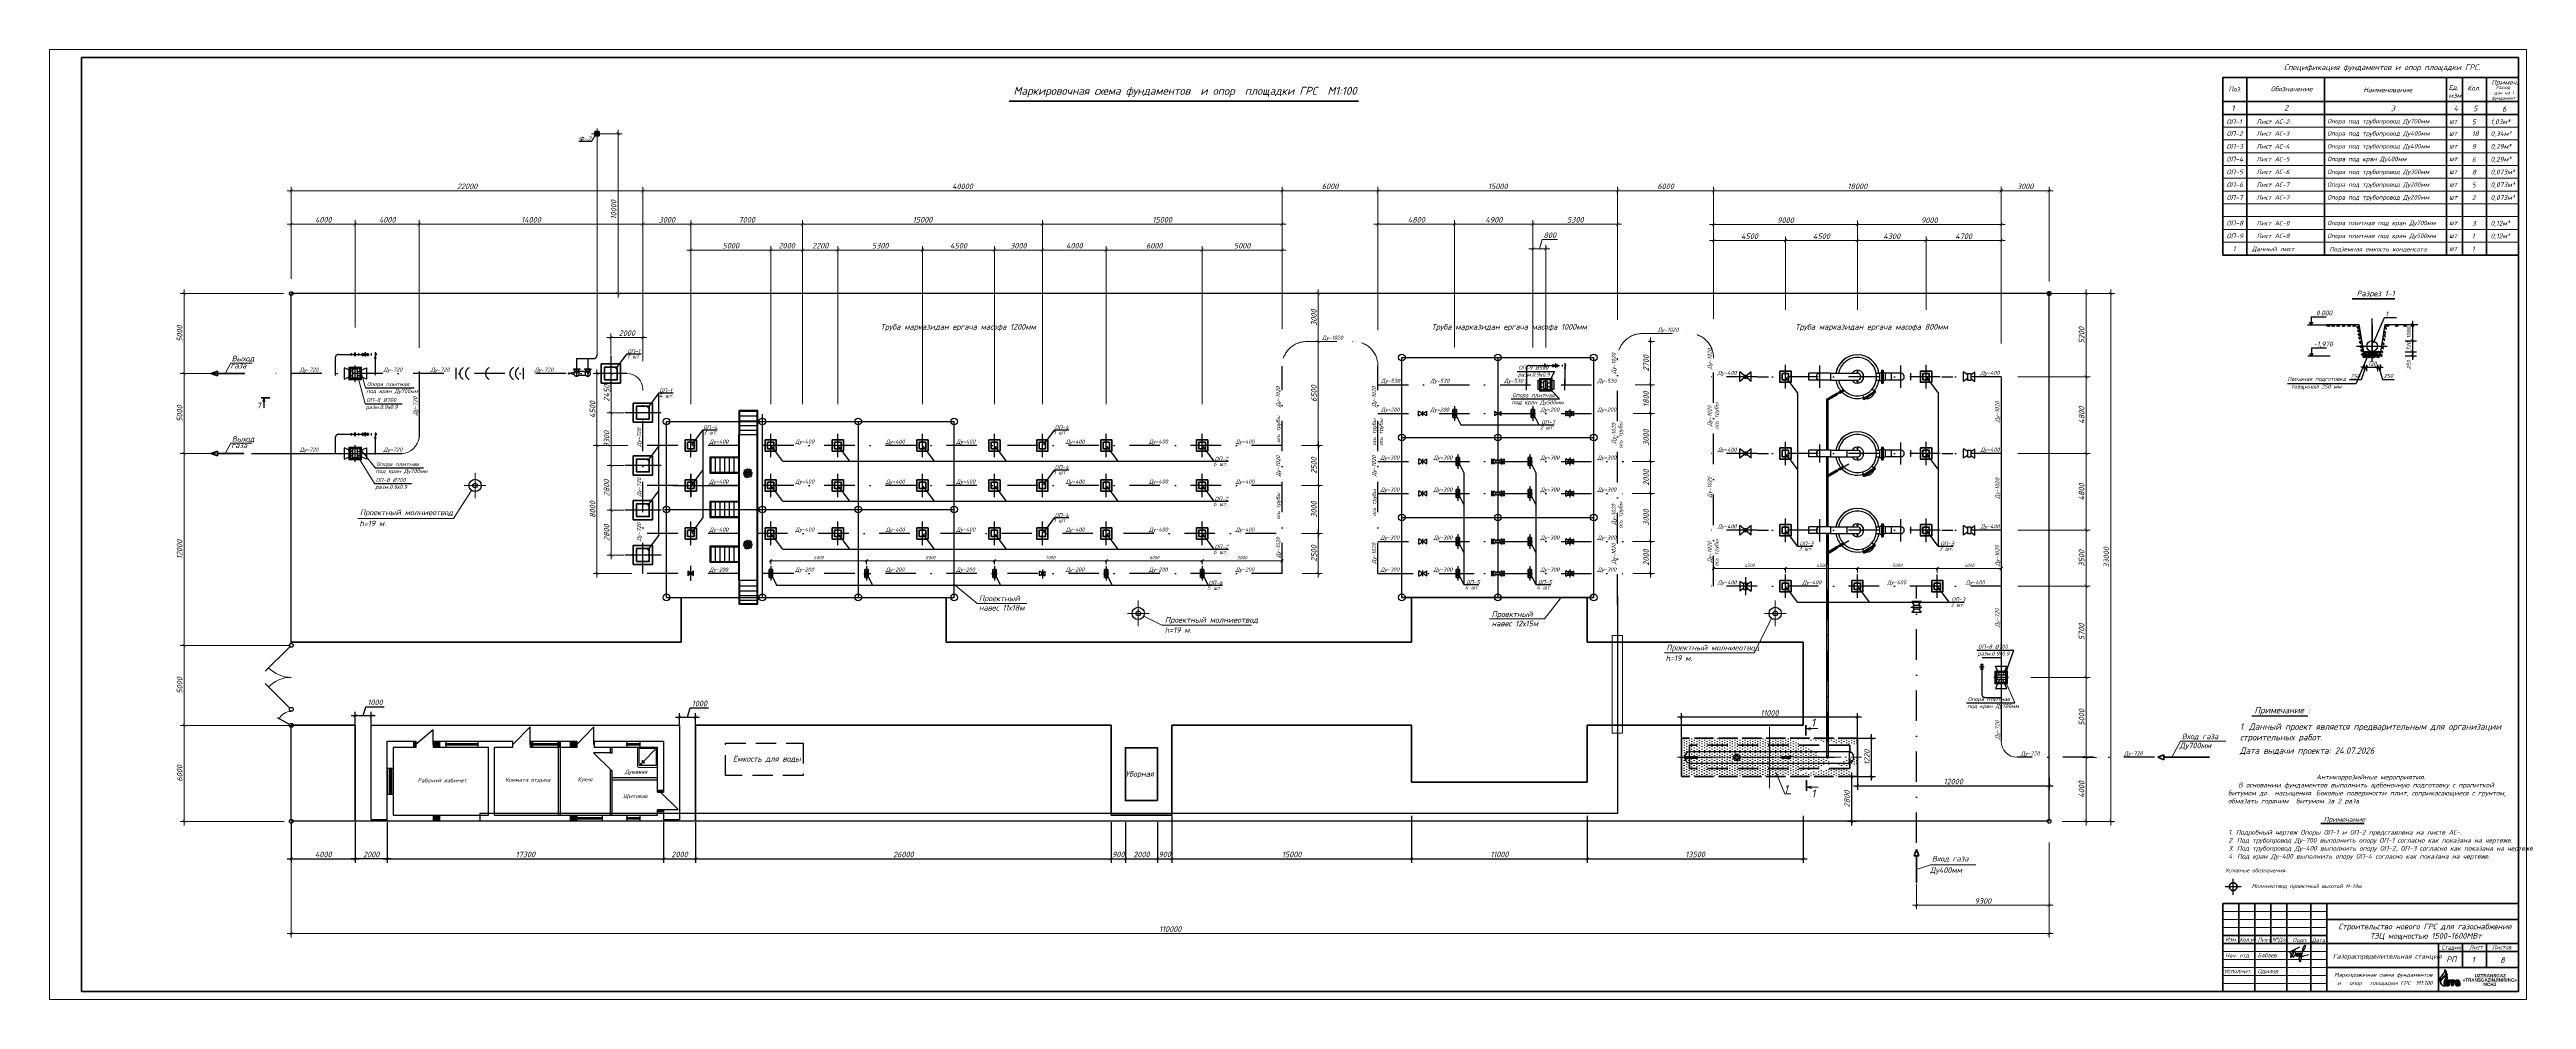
# Model space of a CAD drawing. Extents: x 108150 to 142535, y -18867 to -9422.
# Drawn here: x 136220 to 137770, y -15719 to -15125 of the extents above; entities that cross this region are included whole.
import ezdxf

# ---------------------------------------------------------------- set-up
doc = ezdxf.new("R2010")
doc.units = 0
doc.header["$MEASUREMENT"] = 0
doc.header["$PDMODE"] = 32
doc.header["$PDSIZE"] = 0.6
for name, pattern in [('ACAD_ISO02W100', [15, 12, -3]), ('ACAD_ISO04W100', [30, 24, -3, 0, -3]), ('ACAD_ISO10W100', [18, 12, -3, 0, -3]), ('осевая2', [28.575, 19.05, -3.175, 3.175, -3.175]), ('штриховая', [19.05, 12.7, -6.35]), ('штриховая2', [9.525, 6.35, -3.175]), ('штрихпунктирная2', [12.7, 6.35, -3.175, 0, -3.175])]:
    doc.linetypes.add(name, pattern=pattern)
for name, color, linetype in [('(040) Ограда', 7, 'Continuous'), ('12321', 7, 'Continuous'), ('PDF2_Text', 5, 'Continuous')]:
    doc.layers.add(name, color=color, linetype=linetype)
for name, color, linetype, lineweight in [('SNOVNOY', 3, 'Continuous', 70), ('Выносные', 8, 'Continuous', 15), ('газ-д сущ', 8, 'Continuous', 30), ('Главные', 1, 'Continuous', 40), ('надписи', 2, 'Continuous', 15), ('Ограда', 6, 'Continuous', 30), ('Осевые', 8, 'ACAD_ISO04W100', 30), ('Осн. пунктир', 4, 'штриховая2', 40), ('Основные', 4, 'Continuous', 40), ('Разм.', 8, 'Continuous', 15), ('Размер', 8, 'Continuous', 30), ('РАЗМЕРЫ', 8, 'Continuous', 30), ('Размеры1', 252, 'Continuous', 15), ('Разрезы', 1, 'Continuous', 70), ('сантехника', 251, 'Continuous', 20), ('Слой1', 1, 'Continuous', 60), ('Существующ', 7, 'Continuous', 15), ('Текст', 2, 'Continuous', 15), ('трубы', 3, 'Continuous', 40)]:
    doc.layers.add(name, color=color, linetype=linetype, lineweight=lineweight)
doc.styles.add('PDF Arial', font='arial.ttf')
doc.styles.add('prof', font='isocpeur.ttf', dxfattribs={"oblique": 12})
doc.styles.add('ГОСТ', font='isocpeur.ttf', dxfattribs={"oblique": 15, "height": 2.5})
doc.styles.add('ГОСТ-2', font='isocpeui.ttf', dxfattribs={"oblique": 1, "height": 2})
doc.styles.add('ГОСТ09', font='isocpeur.ttf', dxfattribs={"width": 0.9, "oblique": 15, "height": 3.5})
doc.styles.add('ГОСТ2.5', font='isocpeur.ttf', dxfattribs={"oblique": 15, "height": 2.5})
doc.styles.add('ГОСТ3', font='isocpeur.ttf', dxfattribs={"oblique": 15, "height": 3})
doc.styles.add('ГОСТ3.5', font='isocpeur.ttf', dxfattribs={"oblique": 15, "height": 3.5})
doc.linetypes.add('474_1', pattern='A,2,-0.5,[3,M,S=1,R=0,X=0,Y=0],-0.5,2', length=5)
doc.dimstyles.new('100', dxfattribs={"dimtxt": 3.5, "dimasz": 2, "dimexe": 2.5, "dimexo": 0.5, "dimgap": 1, "dimtad": 1, "dimdec": 0, "dimlfac": 100, "dimtxsty": 'ГОСТ3.5', "dimblk": 'ARCHTICK', "dimcen": 2.5, "dimdle": 2.5, "dimclrd": 256, "dimclre": 256, "dimclrt": 2, "dimadec": 3, "dimazin": 0, "dimtfac": 1, "dimtdec": 0, "dimtmove": 1, "dimatfit": 3, "dimldrblk": 'DOTSMALL', "dimfxl": 1, "dimlwd": -1, "dimlwe": -1, "dimarcsym": 0})
doc.dimstyles.new('100$0', dxfattribs={"dimtxt": 300, "dimasz": 200, "dimexe": 200, "dimexo": 200, "dimgap": 100, "dimtad": 1, "dimtxsty": 'Standard', "dimblk": 'OBLIQUE', "dimcen": -200, "dimclrd": 256, "dimclre": 256, "dimclrt": 256, "dimadec": 0, "dimazin": 0, "dimtfac": 1, "dimtmove": 0, "dimatfit": 1, "dimldrblk": 'OPEN90', "dimfxl": 1, "dimlwd": -1, "dimlwe": -1, "dimarcsym": 0})
doc.dimstyles.new('100-2', dxfattribs={"dimscale": 0, "dimtxt": 2, "dimasz": 1.5, "dimexe": 0.5, "dimexo": 1, "dimgap": 1, "dimtad": 1, "dimdec": 0, "dimlfac": 100, "dimdsep": 46, "dimtxsty": 'ГОСТ-2', "dimblk": 'OBLIQUE', "dimcen": 2, "dimdle": 0.5, "dimclrd": 7, "dimclre": 7, "dimclrt": 7, "dimadec": 0, "dimazin": 0, "dimtfac": 1, "dimtdec": 0, "dimtmove": 0, "dimatfit": 3, "dimfxl": 2, "dimlwd": 15, "dimlwe": 15, "dimarcsym": 0})

# ---------------------------------------------------------------- blocks, each defined once
blk = doc.blocks.new('_ArchTick')
at = {"color": 0, "linetype": 'ByBlock', "const_width": 0.15}
blk.add_lwpolyline([(-0.5, -0.5), (0.5, 0.5)], dxfattribs=at)
blk = doc.blocks.new('*D2988')
at = {"layer": 'Defpoints', "color": 0, "linetype": 'ByBlock', "lineweight": 0, "ltscale": 2, "transparency": 16777216}
for p in [(137488.3, -15278), (137479.4, -15608), (137510.3, -15608)]:
    blk.add_point(p, dxfattribs=at)
at = {"layer": 'Разм.', "linetype": 'ByBlock', "ltscale": 2, "transparency": 16777216}
for p, q in [((137488.8, -15278), (137512.8, -15278)), ((137510.3, -15275.5), (137510.3, -15610.5)), ((137479.9, -15608), (137512.8, -15608))]:
    blk.add_line(p, q, dxfattribs=at)
at = {"layer": 'Разм.', "linetype": 'ByBlock', "ltscale": 2, "transparency": 16777216, "xscale": 2, "yscale": 2, "zscale": 2}
for p, rotation in [((137510.3, -15278), 90), ((137510.3, -15608), 270)]:
    blk.add_blockref('_ArchTick', p, dxfattribs=dict(at, rotation=rotation))
at = {"layer": 'Разм.', "color": 2, "linetype": 'ByBlock', "ltscale": 2, "transparency": 16777216, "insert": (137507.5, -15443), "char_height": 3.5, "attachment_point": 5, "rotation": 90, "style": 'ГОСТ3.5'}
blk.add_mtext('33000', dxfattribs=at)
blk = doc.blocks.new('_DotSmall')
at = {"color": 0, "linetype": 'ByBlock', "lineweight": 15, "const_width": 0.5}
blk.add_lwpolyline([(-0.0625, 0, 1), (0.0625, 0, 1)], format="xyb", close=True, dxfattribs=at)
blk = doc.blocks.new('*D2989')
at = {"layer": 'Defpoints', "color": 0, "linetype": 'ByBlock', "lineweight": 0, "ltscale": 2, "transparency": 16777216}
for p in [(136841.7, -15234.6), (136991.7, -15300.5), (136841.7, -15347.6)]:
    blk.add_point(p, dxfattribs=at)
at = {"layer": 'Разм.', "linetype": 'ByBlock', "ltscale": 2, "transparency": 16777216}
for p, q in [((136994.2, -15234.6), (136839.2, -15234.6)), ((136841.7, -15347.1), (136841.7, -15232.1)), ((136991.7, -15300), (136991.7, -15232.1))]:
    blk.add_line(p, q, dxfattribs=at)
at = {"layer": 'Разм.', "linetype": 'ByBlock', "ltscale": 2, "transparency": 16777216, "xscale": 2, "yscale": 2, "zscale": 2, "rotation": 180}
blk.add_blockref('_ArchTick', (136841.7, -15234.6), dxfattribs=at)
at = {"layer": 'Разм.', "linetype": 'ByBlock', "ltscale": 2, "transparency": 16777216, "xscale": 2, "yscale": 2, "zscale": 2}
blk.add_blockref('_ArchTick', (136991.7, -15234.6), dxfattribs=at)
at = {"layer": 'Разм.', "color": 2, "linetype": 'ByBlock', "ltscale": 2, "transparency": 16777216, "insert": (136916.7, -15231.8), "char_height": 3.5, "attachment_point": 5, "style": 'ГОСТ3.5'}
blk.add_mtext('15000', dxfattribs=at)
blk = doc.blocks.new('*D2990')
at = {"layer": 'Defpoints', "color": 0, "linetype": 'ByBlock', "lineweight": 0, "ltscale": 2, "transparency": 16777216}
for p in [(136841.7, -15234.6), (136691.7, -15347.6), (136841.7, -15347.6)]:
    blk.add_point(p, dxfattribs=at)
at = {"layer": 'Разм.', "linetype": 'ByBlock', "ltscale": 2, "transparency": 16777216}
for p, q in [((136689.2, -15234.6), (136844.2, -15234.6)), ((136691.7, -15347.1), (136691.7, -15232.1)), ((136841.7, -15347.1), (136841.7, -15232.1))]:
    blk.add_line(p, q, dxfattribs=at)
at = {"layer": 'Разм.', "linetype": 'ByBlock', "ltscale": 2, "transparency": 16777216, "xscale": 2, "yscale": 2, "zscale": 2, "rotation": 180}
blk.add_blockref('_ArchTick', (136691.7, -15234.6), dxfattribs=at)
at = {"layer": 'Разм.', "linetype": 'ByBlock', "ltscale": 2, "transparency": 16777216, "xscale": 2, "yscale": 2, "zscale": 2}
blk.add_blockref('_ArchTick', (136841.7, -15234.6), dxfattribs=at)
at = {"layer": 'Разм.', "color": 2, "linetype": 'ByBlock', "ltscale": 2, "transparency": 16777216, "insert": (136766.7, -15231.8), "char_height": 3.5, "attachment_point": 5, "style": 'ГОСТ3.5'}
blk.add_mtext('15000', dxfattribs=at)
blk = doc.blocks.new('*D3006')
at = {"layer": 'Defpoints', "color": 0, "linetype": 'ByBlock', "lineweight": 0, "ltscale": 2, "transparency": 16777216}
for p in [(136881.7, -15250.8), (136841.7, -15347.6), (136881.7, -15347.6)]:
    blk.add_point(p, dxfattribs=at)
at = {"layer": 'Разм.', "linetype": 'ByBlock', "ltscale": 2, "transparency": 16777216}
for p, q in [((136839.2, -15250.8), (136884.2, -15250.8)), ((136841.7, -15347.1), (136841.7, -15248.3)), ((136881.7, -15347.1), (136881.7, -15248.3))]:
    blk.add_line(p, q, dxfattribs=at)
at = {"layer": 'Разм.', "linetype": 'ByBlock', "ltscale": 2, "transparency": 16777216, "xscale": 2, "yscale": 2, "zscale": 2, "rotation": 180}
blk.add_blockref('_ArchTick', (136841.7, -15250.8), dxfattribs=at)
at = {"layer": 'Разм.', "linetype": 'ByBlock', "ltscale": 2, "transparency": 16777216, "xscale": 2, "yscale": 2, "zscale": 2}
blk.add_blockref('_ArchTick', (136881.7, -15250.8), dxfattribs=at)
at = {"layer": 'Разм.', "color": 2, "linetype": 'ByBlock', "ltscale": 2, "transparency": 16777216, "insert": (136861.7, -15248), "char_height": 3.5, "attachment_point": 5, "style": 'ГОСТ3.5'}
blk.add_mtext('4000', dxfattribs=at)
blk = doc.blocks.new('*D3007')
at = {"layer": 'Defpoints', "color": 0, "linetype": 'ByBlock', "lineweight": 0, "ltscale": 2, "transparency": 16777216}
for p in [(136841.7, -15250.8), (136811.7, -15347.6), (136841.7, -15347.6)]:
    blk.add_point(p, dxfattribs=at)
at = {"layer": 'Разм.', "linetype": 'ByBlock', "ltscale": 2, "transparency": 16777216}
for p, q in [((136809.2, -15250.8), (136844.2, -15250.8)), ((136811.7, -15347.1), (136811.7, -15248.3)), ((136841.7, -15347.1), (136841.7, -15248.3))]:
    blk.add_line(p, q, dxfattribs=at)
at = {"layer": 'Разм.', "linetype": 'ByBlock', "ltscale": 2, "transparency": 16777216, "xscale": 2, "yscale": 2, "zscale": 2, "rotation": 180}
blk.add_blockref('_ArchTick', (136811.7, -15250.8), dxfattribs=at)
at = {"layer": 'Разм.', "linetype": 'ByBlock', "ltscale": 2, "transparency": 16777216, "xscale": 2, "yscale": 2, "zscale": 2}
blk.add_blockref('_ArchTick', (136841.7, -15250.8), dxfattribs=at)
at = {"layer": 'Разм.', "color": 2, "linetype": 'ByBlock', "ltscale": 2, "transparency": 16777216, "insert": (136826.7, -15248), "char_height": 3.5, "attachment_point": 5, "style": 'ГОСТ3.5'}
blk.add_mtext('3000', dxfattribs=at)
blk = doc.blocks.new('*D3008')
at = {"layer": 'Defpoints', "color": 0, "linetype": 'ByBlock', "lineweight": 0, "ltscale": 2, "transparency": 16777216}
for p in [(136941.7, -15250.8), (136881.7, -15347.6), (136941.7, -15347.6)]:
    blk.add_point(p, dxfattribs=at)
at = {"layer": 'Разм.', "linetype": 'ByBlock', "ltscale": 2, "transparency": 16777216}
for p, q in [((136879.2, -15250.8), (136944.2, -15250.8)), ((136881.7, -15347.1), (136881.7, -15248.3)), ((136941.7, -15347.1), (136941.7, -15248.3))]:
    blk.add_line(p, q, dxfattribs=at)
at = {"layer": 'Разм.', "linetype": 'ByBlock', "ltscale": 2, "transparency": 16777216, "xscale": 2, "yscale": 2, "zscale": 2, "rotation": 180}
blk.add_blockref('_ArchTick', (136881.7, -15250.8), dxfattribs=at)
at = {"layer": 'Разм.', "linetype": 'ByBlock', "ltscale": 2, "transparency": 16777216, "xscale": 2, "yscale": 2, "zscale": 2}
blk.add_blockref('_ArchTick', (136941.7, -15250.8), dxfattribs=at)
at = {"layer": 'Разм.', "color": 2, "linetype": 'ByBlock', "ltscale": 2, "transparency": 16777216, "insert": (136911.7, -15248), "char_height": 3.5, "attachment_point": 5, "style": 'ГОСТ3.5'}
blk.add_mtext('6000', dxfattribs=at)
blk = doc.blocks.new('*D3009')
at = {"layer": 'Defpoints', "color": 0, "linetype": 'ByBlock', "lineweight": 0, "ltscale": 2, "transparency": 16777216}
for p in [(136991.7, -15250.8), (136991.7, -15297.4), (136941.7, -15347.6)]:
    blk.add_point(p, dxfattribs=at)
at = {"layer": 'Разм.', "linetype": 'ByBlock', "ltscale": 2, "transparency": 16777216}
for p, q in [((136939.2, -15250.8), (136994.2, -15250.8)), ((136941.7, -15347.1), (136941.7, -15248.3)), ((136991.7, -15296.9), (136991.7, -15248.3))]:
    blk.add_line(p, q, dxfattribs=at)
at = {"layer": 'Разм.', "linetype": 'ByBlock', "ltscale": 2, "transparency": 16777216, "xscale": 2, "yscale": 2, "zscale": 2, "rotation": 180}
blk.add_blockref('_ArchTick', (136941.7, -15250.8), dxfattribs=at)
at = {"layer": 'Разм.', "linetype": 'ByBlock', "ltscale": 2, "transparency": 16777216, "xscale": 2, "yscale": 2, "zscale": 2}
blk.add_blockref('_ArchTick', (136991.7, -15250.8), dxfattribs=at)
at = {"layer": 'Разм.', "color": 2, "linetype": 'ByBlock', "ltscale": 2, "transparency": 16777216, "insert": (136966.7, -15248), "char_height": 3.5, "attachment_point": 5, "style": 'ГОСТ3.5'}
blk.add_mtext('5000', dxfattribs=at)
blk = doc.blocks.new('*D3010')
at = {"layer": 'Defpoints', "color": 0, "linetype": 'ByBlock', "lineweight": 0, "ltscale": 2, "transparency": 16777216}
for p in [(136713.7, -15250.8), (136691.7, -15347.6), (136713.7, -15347.6)]:
    blk.add_point(p, dxfattribs=at)
at = {"layer": 'Разм.', "linetype": 'ByBlock', "ltscale": 2, "transparency": 16777216}
for p, q in [((136689.2, -15250.8), (136716.2, -15250.8)), ((136691.7, -15347.1), (136691.7, -15248.3)), ((136713.7, -15347.1), (136713.7, -15248.3))]:
    blk.add_line(p, q, dxfattribs=at)
at = {"layer": 'Разм.', "linetype": 'ByBlock', "ltscale": 2, "transparency": 16777216, "xscale": 2, "yscale": 2, "zscale": 2, "rotation": 180}
blk.add_blockref('_ArchTick', (136691.7, -15250.8), dxfattribs=at)
at = {"layer": 'Разм.', "linetype": 'ByBlock', "ltscale": 2, "transparency": 16777216, "xscale": 2, "yscale": 2, "zscale": 2}
blk.add_blockref('_ArchTick', (136713.7, -15250.8), dxfattribs=at)
at = {"layer": 'Разм.', "color": 2, "linetype": 'ByBlock', "ltscale": 2, "transparency": 16777216, "insert": (136702.7, -15248), "char_height": 3.5, "attachment_point": 5, "style": 'ГОСТ3.5'}
blk.add_mtext('2200', dxfattribs=at)
blk = doc.blocks.new('*D3011')
at = {"layer": 'Defpoints', "color": 0, "linetype": 'ByBlock', "lineweight": 0, "ltscale": 2, "transparency": 16777216}
for p in [(136691.7, -15250.8), (136671.7, -15347.6), (136691.7, -15347.6)]:
    blk.add_point(p, dxfattribs=at)
at = {"layer": 'Разм.', "linetype": 'ByBlock', "ltscale": 2, "transparency": 16777216}
for p, q in [((136669.2, -15250.8), (136694.2, -15250.8)), ((136671.7, -15347.1), (136671.7, -15248.3)), ((136691.7, -15347.1), (136691.7, -15248.3))]:
    blk.add_line(p, q, dxfattribs=at)
at = {"layer": 'Разм.', "linetype": 'ByBlock', "ltscale": 2, "transparency": 16777216, "xscale": 2, "yscale": 2, "zscale": 2, "rotation": 180}
blk.add_blockref('_ArchTick', (136671.7, -15250.8), dxfattribs=at)
at = {"layer": 'Разм.', "linetype": 'ByBlock', "ltscale": 2, "transparency": 16777216, "xscale": 2, "yscale": 2, "zscale": 2}
blk.add_blockref('_ArchTick', (136691.7, -15250.8), dxfattribs=at)
at = {"layer": 'Разм.', "color": 2, "linetype": 'ByBlock', "ltscale": 2, "transparency": 16777216, "insert": (136681.7, -15248), "char_height": 3.5, "attachment_point": 5, "style": 'ГОСТ3.5'}
blk.add_mtext('2000', dxfattribs=at)
blk = doc.blocks.new('*D3012')
at = {"layer": 'Defpoints', "color": 0, "linetype": 'ByBlock', "lineweight": 0, "ltscale": 2, "transparency": 16777216}
for p in [(136621.7, -15234.6), (136621.7, -15347.6), (136691.7, -15347.6)]:
    blk.add_point(p, dxfattribs=at)
at = {"layer": 'Разм.', "linetype": 'ByBlock', "ltscale": 2, "transparency": 16777216}
for p, q in [((136694.2, -15234.6), (136619.2, -15234.6)), ((136621.7, -15347.1), (136621.7, -15232.1)), ((136691.7, -15347.1), (136691.7, -15232.1))]:
    blk.add_line(p, q, dxfattribs=at)
at = {"layer": 'Разм.', "linetype": 'ByBlock', "ltscale": 2, "transparency": 16777216, "xscale": 2, "yscale": 2, "zscale": 2, "rotation": 180}
blk.add_blockref('_ArchTick', (136621.7, -15234.6), dxfattribs=at)
at = {"layer": 'Разм.', "linetype": 'ByBlock', "ltscale": 2, "transparency": 16777216, "xscale": 2, "yscale": 2, "zscale": 2}
blk.add_blockref('_ArchTick', (136691.7, -15234.6), dxfattribs=at)
at = {"layer": 'Разм.', "color": 2, "linetype": 'ByBlock', "ltscale": 2, "transparency": 16777216, "insert": (136656.7, -15231.8), "char_height": 3.5, "attachment_point": 5, "style": 'ГОСТ3.5'}
blk.add_mtext('7000', dxfattribs=at)
blk = doc.blocks.new('*D3013')
at = {"layer": 'Defpoints', "color": 0, "linetype": 'ByBlock', "lineweight": 0, "ltscale": 2, "transparency": 16777216}
for p in [(136621.7, -15234.6), (136591.7, -15320.7), (136621.7, -15347.6)]:
    blk.add_point(p, dxfattribs=at)
at = {"layer": 'Разм.', "linetype": 'ByBlock', "ltscale": 2, "transparency": 16777216}
for p, q in [((136589.2, -15234.6), (136624.2, -15234.6)), ((136591.7, -15320.2), (136591.7, -15232.1)), ((136621.7, -15347.1), (136621.7, -15232.1))]:
    blk.add_line(p, q, dxfattribs=at)
at = {"layer": 'Разм.', "linetype": 'ByBlock', "ltscale": 2, "transparency": 16777216, "xscale": 2, "yscale": 2, "zscale": 2, "rotation": 180}
blk.add_blockref('_ArchTick', (136591.7, -15234.6), dxfattribs=at)
at = {"layer": 'Разм.', "linetype": 'ByBlock', "ltscale": 2, "transparency": 16777216, "xscale": 2, "yscale": 2, "zscale": 2}
blk.add_blockref('_ArchTick', (136621.7, -15234.6), dxfattribs=at)
at = {"layer": 'Разм.', "color": 2, "linetype": 'ByBlock', "ltscale": 2, "transparency": 16777216, "insert": (136606.7, -15231.8), "char_height": 3.5, "attachment_point": 5, "style": 'ГОСТ3.5'}
blk.add_mtext('3000', dxfattribs=at)
blk = doc.blocks.new('*D3014')
at = {"layer": 'Defpoints', "color": 0, "linetype": 'ByBlock', "lineweight": 0, "ltscale": 2, "transparency": 16777216}
for p in [(136991.7, -15213.7), (136991.7, -15295.2), (136591.7, -15320.7)]:
    blk.add_point(p, dxfattribs=at)
at = {"layer": 'Разм.', "linetype": 'ByBlock', "ltscale": 2, "transparency": 16777216}
for p, q in [((136589.2, -15213.7), (136994.2, -15213.7)), ((136591.7, -15320.2), (136591.7, -15211.2)), ((136991.7, -15294.7), (136991.7, -15211.2))]:
    blk.add_line(p, q, dxfattribs=at)
at = {"layer": 'Разм.', "linetype": 'ByBlock', "ltscale": 2, "transparency": 16777216, "xscale": 2, "yscale": 2, "zscale": 2, "rotation": 180}
blk.add_blockref('_ArchTick', (136591.7, -15213.7), dxfattribs=at)
at = {"layer": 'Разм.', "linetype": 'ByBlock', "ltscale": 2, "transparency": 16777216, "xscale": 2, "yscale": 2, "zscale": 2}
blk.add_blockref('_ArchTick', (136991.7, -15213.7), dxfattribs=at)
at = {"layer": 'Разм.', "color": 2, "linetype": 'ByBlock', "ltscale": 2, "transparency": 16777216, "insert": (136791.7, -15210.9), "char_height": 3.5, "attachment_point": 5, "style": 'ГОСТ3.5'}
blk.add_mtext('40000', dxfattribs=at)
blk = doc.blocks.new('*D3015')
at = {"layer": 'Defpoints', "color": 0, "linetype": 'ByBlock', "lineweight": 0, "ltscale": 2, "transparency": 16777216}
for p in [(137201.7, -15213.7), (137201.7, -15294.9), (137051.7, -15301.4)]:
    blk.add_point(p, dxfattribs=at)
at = {"layer": 'Разм.', "linetype": 'ByBlock', "ltscale": 2, "transparency": 16777216}
for p, q in [((137049.2, -15213.7), (137204.2, -15213.7)), ((137051.7, -15300.9), (137051.7, -15211.2)), ((137201.7, -15294.4), (137201.7, -15211.2))]:
    blk.add_line(p, q, dxfattribs=at)
at = {"layer": 'Разм.', "linetype": 'ByBlock', "ltscale": 2, "transparency": 16777216, "xscale": 2, "yscale": 2, "zscale": 2, "rotation": 180}
blk.add_blockref('_ArchTick', (137051.7, -15213.7), dxfattribs=at)
at = {"layer": 'Разм.', "linetype": 'ByBlock', "ltscale": 2, "transparency": 16777216, "xscale": 2, "yscale": 2, "zscale": 2}
blk.add_blockref('_ArchTick', (137201.7, -15213.7), dxfattribs=at)
at = {"layer": 'Разм.', "color": 2, "linetype": 'ByBlock', "ltscale": 2, "transparency": 16777216, "insert": (137126.7, -15210.9), "char_height": 3.5, "attachment_point": 5, "style": 'ГОСТ3.5'}
blk.add_mtext('15000', dxfattribs=at)
blk = doc.blocks.new('*D3016')
at = {"layer": 'Defpoints', "color": 0, "linetype": 'ByBlock', "lineweight": 0, "ltscale": 2, "transparency": 16777216}
for p in [(137099.7, -15234.6), (137051.7, -15301.4), (137099.7, -15312.1)]:
    blk.add_point(p, dxfattribs=at)
at = {"layer": 'Разм.', "linetype": 'ByBlock', "ltscale": 2, "transparency": 16777216}
for p, q in [((137049.2, -15234.6), (137102.2, -15234.6)), ((137051.7, -15300.9), (137051.7, -15232.1)), ((137099.7, -15311.6), (137099.7, -15232.1))]:
    blk.add_line(p, q, dxfattribs=at)
at = {"layer": 'Разм.', "linetype": 'ByBlock', "ltscale": 2, "transparency": 16777216, "xscale": 2, "yscale": 2, "zscale": 2, "rotation": 180}
blk.add_blockref('_ArchTick', (137051.7, -15234.6), dxfattribs=at)
at = {"layer": 'Разм.', "linetype": 'ByBlock', "ltscale": 2, "transparency": 16777216, "xscale": 2, "yscale": 2, "zscale": 2}
blk.add_blockref('_ArchTick', (137099.7, -15234.6), dxfattribs=at)
at = {"layer": 'Разм.', "color": 2, "linetype": 'ByBlock', "ltscale": 2, "transparency": 16777216, "insert": (137075.7, -15231.8), "char_height": 3.5, "attachment_point": 5, "style": 'ГОСТ3.5'}
blk.add_mtext('4800', dxfattribs=at)
blk = doc.blocks.new('*D3017')
at = {"layer": 'Defpoints', "color": 0, "linetype": 'ByBlock', "lineweight": 0, "ltscale": 2, "transparency": 16777216}
for p in [(137201.7, -15234.6), (137201.7, -15294.9), (137148.7, -15312.1)]:
    blk.add_point(p, dxfattribs=at)
at = {"layer": 'Разм.', "linetype": 'ByBlock', "ltscale": 2, "transparency": 16777216}
for p, q in [((137146.2, -15234.6), (137204.2, -15234.6)), ((137148.7, -15311.6), (137148.7, -15232.1)), ((137201.7, -15294.4), (137201.7, -15232.1))]:
    blk.add_line(p, q, dxfattribs=at)
at = {"layer": 'Разм.', "linetype": 'ByBlock', "ltscale": 2, "transparency": 16777216, "xscale": 2, "yscale": 2, "zscale": 2, "rotation": 180}
blk.add_blockref('_ArchTick', (137148.7, -15234.6), dxfattribs=at)
at = {"layer": 'Разм.', "linetype": 'ByBlock', "ltscale": 2, "transparency": 16777216, "xscale": 2, "yscale": 2, "zscale": 2}
blk.add_blockref('_ArchTick', (137201.7, -15234.6), dxfattribs=at)
at = {"layer": 'Разм.', "color": 2, "linetype": 'ByBlock', "ltscale": 2, "transparency": 16777216, "insert": (137175.2, -15231.8), "char_height": 3.5, "attachment_point": 5, "style": 'ГОСТ3.5'}
blk.add_mtext('5300', dxfattribs=at)
blk = doc.blocks.new('*D3018')
at = {"layer": 'Defpoints', "color": 0, "linetype": 'ByBlock', "lineweight": 0, "ltscale": 2, "transparency": 16777216}
for p in [(137459.8, -15518), (137494.8, -15568), (137501.9, -15568)]:
    blk.add_point(p, dxfattribs=at)
at = {"layer": 'Разм.', "linetype": 'ByBlock', "ltscale": 2, "transparency": 16777216}
for p, q in [((137494.8, -15515.5), (137494.8, -15570.5)), ((137460.3, -15518), (137497.3, -15518)), ((137501.4, -15568), (137492.3, -15568))]:
    blk.add_line(p, q, dxfattribs=at)
at = {"layer": 'Разм.', "linetype": 'ByBlock', "ltscale": 2, "transparency": 16777216, "xscale": 2, "yscale": 2, "zscale": 2}
for p, rotation in [((137494.8, -15518), 90), ((137494.8, -15568), 270)]:
    blk.add_blockref('_ArchTick', p, dxfattribs=dict(at, rotation=rotation))
at = {"layer": 'Разм.', "color": 2, "linetype": 'ByBlock', "ltscale": 2, "transparency": 16777216, "insert": (137492, -15543), "char_height": 3.5, "attachment_point": 5, "rotation": 90, "style": 'ГОСТ3.5'}
blk.add_mtext('5000', dxfattribs=at)
blk = doc.blocks.new('*D3019')
at = {"layer": 'Defpoints', "color": 0, "linetype": 'ByBlock', "lineweight": 0, "ltscale": 2, "transparency": 16777216}
for p in [(137492.3, -15568), (137494.8, -15608), (137497.9, -15608)]:
    blk.add_point(p, dxfattribs=at)
at = {"layer": 'Разм.', "linetype": 'ByBlock', "ltscale": 2, "transparency": 16777216}
for p, q in [((137492.8, -15568), (137497.3, -15568)), ((137494.8, -15565.5), (137494.8, -15610.5)), ((137497.4, -15608), (137492.3, -15608))]:
    blk.add_line(p, q, dxfattribs=at)
at = {"layer": 'Разм.', "linetype": 'ByBlock', "ltscale": 2, "transparency": 16777216, "xscale": 2, "yscale": 2, "zscale": 2}
for p, rotation in [((137494.8, -15568), 90), ((137494.8, -15608), 270)]:
    blk.add_blockref('_ArchTick', p, dxfattribs=dict(at, rotation=rotation))
at = {"layer": 'Разм.', "color": 2, "linetype": 'ByBlock', "ltscale": 2, "transparency": 16777216, "insert": (137492, -15588), "char_height": 3.5, "attachment_point": 5, "rotation": 90, "style": 'ГОСТ3.5'}
blk.add_mtext('4000', dxfattribs=at)
blk = doc.blocks.new('*D3020')
at = {"layer": 'Defpoints', "color": 0, "linetype": 'ByBlock', "lineweight": 0, "ltscale": 2, "transparency": 16777216}
for p in [(136591.7, -15213.7), (136371.7, -15260.7), (136591.7, -15290)]:
    blk.add_point(p, dxfattribs=at)
at = {"layer": 'Разм.', "linetype": 'ByBlock', "ltscale": 2, "transparency": 16777216}
for p, q in [((136369.2, -15213.7), (136594.2, -15213.7)), ((136371.7, -15260.2), (136371.7, -15211.2)), ((136591.7, -15289.5), (136591.7, -15211.2))]:
    blk.add_line(p, q, dxfattribs=at)
at = {"layer": 'Разм.', "linetype": 'ByBlock', "ltscale": 2, "transparency": 16777216, "xscale": 2, "yscale": 2, "zscale": 2, "rotation": 180}
blk.add_blockref('_ArchTick', (136371.7, -15213.7), dxfattribs=at)
at = {"layer": 'Разм.', "linetype": 'ByBlock', "ltscale": 2, "transparency": 16777216, "xscale": 2, "yscale": 2, "zscale": 2}
blk.add_blockref('_ArchTick', (136591.7, -15213.7), dxfattribs=at)
at = {"layer": 'Разм.', "color": 2, "linetype": 'ByBlock', "ltscale": 2, "transparency": 16777216, "insert": (136481.7, -15210.9), "char_height": 3.5, "attachment_point": 5, "style": 'ГОСТ3.5'}
blk.add_mtext('22000', dxfattribs=at)
blk = doc.blocks.new('*D3021')
at = {"layer": 'Defpoints', "color": 0, "linetype": 'ByBlock', "lineweight": 0, "ltscale": 2, "transparency": 16777216}
for p in [(137210.5, -15433), (137222.3, -15433), (137210.7, -15453)]:
    blk.add_point(p, dxfattribs=at)
at = {"layer": 'Разм.', "linetype": 'ByBlock', "ltscale": 2, "transparency": 16777216}
for p, q in [((137211, -15433), (137224.8, -15433)), ((137222.3, -15455.5), (137222.3, -15430.5)), ((137211.2, -15453), (137224.8, -15453))]:
    blk.add_line(p, q, dxfattribs=at)
at = {"layer": 'Разм.', "linetype": 'ByBlock', "ltscale": 2, "transparency": 16777216, "xscale": 2, "yscale": 2, "zscale": 2}
for p, rotation in [((137222.3, -15433), 90), ((137222.3, -15453), 270)]:
    blk.add_blockref('_ArchTick', p, dxfattribs=dict(at, rotation=rotation))
at = {"layer": 'Разм.', "color": 2, "linetype": 'ByBlock', "ltscale": 2, "transparency": 16777216, "insert": (137219.5, -15443), "char_height": 3.5, "attachment_point": 5, "rotation": 90, "style": 'ГОСТ3.5'}
blk.add_mtext('2000', dxfattribs=at)
blk = doc.blocks.new('*D3022')
at = {"layer": 'Defpoints', "color": 0, "linetype": 'ByBlock', "lineweight": 0, "ltscale": 2, "transparency": 16777216}
for p in [(137210.3, -15403), (137222.3, -15403), (137210.5, -15433)]:
    blk.add_point(p, dxfattribs=at)
at = {"layer": 'Разм.', "linetype": 'ByBlock', "ltscale": 2, "transparency": 16777216}
for p, q in [((137210.8, -15403), (137224.8, -15403)), ((137222.3, -15435.5), (137222.3, -15400.5)), ((137211, -15433), (137224.8, -15433))]:
    blk.add_line(p, q, dxfattribs=at)
at = {"layer": 'Разм.', "linetype": 'ByBlock', "ltscale": 2, "transparency": 16777216, "xscale": 2, "yscale": 2, "zscale": 2}
for p, rotation in [((137222.3, -15403), 90), ((137222.3, -15433), 270)]:
    blk.add_blockref('_ArchTick', p, dxfattribs=dict(at, rotation=rotation))
at = {"layer": 'Разм.', "color": 2, "linetype": 'ByBlock', "ltscale": 2, "transparency": 16777216, "insert": (137219.5, -15418), "char_height": 3.5, "attachment_point": 5, "rotation": 90, "style": 'ГОСТ3.5'}
blk.add_mtext('3000', dxfattribs=at)
blk = doc.blocks.new('*D3023')
at = {"layer": 'Defpoints', "color": 0, "linetype": 'ByBlock', "lineweight": 0, "ltscale": 2, "transparency": 16777216}
for p in [(137210.2, -15383), (137222.3, -15383), (137210.3, -15403)]:
    blk.add_point(p, dxfattribs=at)
at = {"layer": 'Разм.', "linetype": 'ByBlock', "ltscale": 2, "transparency": 16777216}
for p, q in [((137210.7, -15383), (137224.8, -15383)), ((137222.3, -15405.5), (137222.3, -15380.5)), ((137210.8, -15403), (137224.8, -15403))]:
    blk.add_line(p, q, dxfattribs=at)
at = {"layer": 'Разм.', "linetype": 'ByBlock', "ltscale": 2, "transparency": 16777216, "xscale": 2, "yscale": 2, "zscale": 2}
for p, rotation in [((137222.3, -15383), 90), ((137222.3, -15403), 270)]:
    blk.add_blockref('_ArchTick', p, dxfattribs=dict(at, rotation=rotation))
at = {"layer": 'Разм.', "color": 2, "linetype": 'ByBlock', "ltscale": 2, "transparency": 16777216, "insert": (137219.5, -15393), "char_height": 3.5, "attachment_point": 5, "rotation": 90, "style": 'ГОСТ3.5'}
blk.add_mtext('2000', dxfattribs=at)
blk = doc.blocks.new('*D3024')
at = {"layer": 'Defpoints', "color": 0, "linetype": 'ByBlock', "lineweight": 0, "ltscale": 2, "transparency": 16777216}
for p in [(137210.9, -15353), (137222.3, -15353), (137210.2, -15383)]:
    blk.add_point(p, dxfattribs=at)
at = {"layer": 'Разм.', "linetype": 'ByBlock', "ltscale": 2, "transparency": 16777216}
for p, q in [((137211.4, -15353), (137224.8, -15353)), ((137222.3, -15385.5), (137222.3, -15350.5)), ((137210.7, -15383), (137224.8, -15383))]:
    blk.add_line(p, q, dxfattribs=at)
at = {"layer": 'Разм.', "linetype": 'ByBlock', "ltscale": 2, "transparency": 16777216, "xscale": 2, "yscale": 2, "zscale": 2}
for p, rotation in [((137222.3, -15353), 90), ((137222.3, -15383), 270)]:
    blk.add_blockref('_ArchTick', p, dxfattribs=dict(at, rotation=rotation))
at = {"layer": 'Разм.', "color": 2, "linetype": 'ByBlock', "ltscale": 2, "transparency": 16777216, "insert": (137219.5, -15368), "char_height": 3.5, "attachment_point": 5, "rotation": 90, "style": 'ГОСТ3.5'}
blk.add_mtext('3000', dxfattribs=at)
blk = doc.blocks.new('*D3025')
at = {"layer": 'Defpoints', "color": 0, "linetype": 'ByBlock', "lineweight": 0, "ltscale": 2, "transparency": 16777216}
for p in [(137471.7, -15213.7), (137441.7, -15266.5), (137471.7, -15270.9)]:
    blk.add_point(p, dxfattribs=at)
at = {"layer": 'Разм.', "linetype": 'ByBlock', "ltscale": 2, "transparency": 16777216}
for p, q in [((137439.2, -15213.7), (137474.2, -15213.7)), ((137441.7, -15266), (137441.7, -15211.2)), ((137471.7, -15270.4), (137471.7, -15211.2))]:
    blk.add_line(p, q, dxfattribs=at)
at = {"layer": 'Разм.', "linetype": 'ByBlock', "ltscale": 2, "transparency": 16777216, "xscale": 2, "yscale": 2, "zscale": 2, "rotation": 180}
blk.add_blockref('_ArchTick', (137441.7, -15213.7), dxfattribs=at)
at = {"layer": 'Разм.', "linetype": 'ByBlock', "ltscale": 2, "transparency": 16777216, "xscale": 2, "yscale": 2, "zscale": 2}
blk.add_blockref('_ArchTick', (137471.7, -15213.7), dxfattribs=at)
at = {"layer": 'Разм.', "color": 2, "linetype": 'ByBlock', "ltscale": 2, "transparency": 16777216, "insert": (137456.7, -15210.9), "char_height": 3.5, "attachment_point": 5, "style": 'ГОСТ3.5'}
blk.add_mtext('3000', dxfattribs=at)
blk = doc.blocks.new('*D2991')
at = {"layer": 'Defpoints', "color": 0, "linetype": 'ByBlock', "lineweight": 0, "ltscale": 2, "transparency": 16777216}
for p in [(137014.3, -15278), (137017.7, -15278), (137018.7, -15308)]:
    blk.add_point(p, dxfattribs=at)
at = {"layer": 'Разм.', "linetype": 'ByBlock', "ltscale": 2, "transparency": 16777216}
for p, q in [((137017.2, -15278), (137011.8, -15278)), ((137014.3, -15310.5), (137014.3, -15275.5)), ((137018.2, -15308), (137011.8, -15308))]:
    blk.add_line(p, q, dxfattribs=at)
at = {"layer": 'Разм.', "linetype": 'ByBlock', "ltscale": 2, "transparency": 16777216, "xscale": 2, "yscale": 2, "zscale": 2}
for p, rotation in [((137014.3, -15278), 90), ((137014.3, -15308), 270)]:
    blk.add_blockref('_ArchTick', p, dxfattribs=dict(at, rotation=rotation))
at = {"layer": 'Разм.', "color": 2, "linetype": 'ByBlock', "ltscale": 2, "transparency": 16777216, "insert": (137011.6, -15293), "char_height": 3.5, "attachment_point": 5, "rotation": 90, "style": 'ГОСТ3.5'}
blk.add_mtext('3000', dxfattribs=at)
blk = doc.blocks.new('*D2992')
at = {"layer": 'Defpoints', "color": 0, "linetype": 'ByBlock', "lineweight": 0, "ltscale": 2, "transparency": 16777216}
for p in [(137220.5, -15308), (137222.3, -15308), (137212.2, -15335)]:
    blk.add_point(p, dxfattribs=at)
at = {"layer": 'Разм.', "linetype": 'ByBlock', "ltscale": 2, "transparency": 16777216}
for p, q in [((137221, -15308), (137224.8, -15308)), ((137222.3, -15337.5), (137222.3, -15305.5)), ((137212.7, -15335), (137224.8, -15335))]:
    blk.add_line(p, q, dxfattribs=at)
at = {"layer": 'Разм.', "linetype": 'ByBlock', "ltscale": 2, "transparency": 16777216, "xscale": 2, "yscale": 2, "zscale": 2}
for p, rotation in [((137222.3, -15308), 90), ((137222.3, -15335), 270)]:
    blk.add_blockref('_ArchTick', p, dxfattribs=dict(at, rotation=rotation))
at = {"layer": 'Разм.', "color": 2, "linetype": 'ByBlock', "ltscale": 2, "transparency": 16777216, "insert": (137219.5, -15321.5), "char_height": 3.5, "attachment_point": 5, "rotation": 90, "style": 'ГОСТ3.5'}
blk.add_mtext('2700', dxfattribs=at)
blk = doc.blocks.new('*D2993')
at = {"layer": 'Defpoints', "color": 0, "linetype": 'ByBlock', "lineweight": 0, "ltscale": 2, "transparency": 16777216}
for p in [(137014.3, -15308), (137018.7, -15308), (137003.4, -15373)]:
    blk.add_point(p, dxfattribs=at)
at = {"layer": 'Разм.', "linetype": 'ByBlock', "ltscale": 2, "transparency": 16777216}
for p, q in [((137018.2, -15308), (137011.8, -15308)), ((137014.3, -15375.5), (137014.3, -15305.5)), ((137003.9, -15373), (137016.8, -15373))]:
    blk.add_line(p, q, dxfattribs=at)
at = {"layer": 'Разм.', "linetype": 'ByBlock', "ltscale": 2, "transparency": 16777216, "xscale": 2, "yscale": 2, "zscale": 2}
for p, rotation in [((137014.3, -15308), 90), ((137014.3, -15373), 270)]:
    blk.add_blockref('_ArchTick', p, dxfattribs=dict(at, rotation=rotation))
at = {"layer": 'Разм.', "color": 2, "linetype": 'ByBlock', "ltscale": 2, "transparency": 16777216, "insert": (137011.6, -15340.5), "char_height": 3.5, "attachment_point": 5, "rotation": 90, "style": 'ГОСТ3.5'}
blk.add_mtext('6500', dxfattribs=at)
blk = doc.blocks.new('*D2994')
at = {"layer": 'Defpoints', "color": 0, "linetype": 'ByBlock', "lineweight": 0, "ltscale": 2, "transparency": 16777216}
for p in [(137003.4, -15373), (137003.4, -15398), (137014.4, -15398)]:
    blk.add_point(p, dxfattribs=at)
at = {"layer": 'Разм.', "linetype": 'ByBlock', "ltscale": 2, "transparency": 16777216}
for p, q in [((137003.9, -15373), (137016.9, -15373)), ((137014.4, -15370.5), (137014.4, -15400.5)), ((137003.9, -15398), (137016.9, -15398))]:
    blk.add_line(p, q, dxfattribs=at)
at = {"layer": 'Разм.', "linetype": 'ByBlock', "ltscale": 2, "transparency": 16777216, "xscale": 2, "yscale": 2, "zscale": 2}
for p, rotation in [((137014.4, -15373), 90), ((137014.4, -15398), 270)]:
    blk.add_blockref('_ArchTick', p, dxfattribs=dict(at, rotation=rotation))
at = {"layer": 'Разм.', "color": 2, "linetype": 'ByBlock', "ltscale": 2, "transparency": 16777216, "insert": (137011.6, -15385.5), "char_height": 3.5, "attachment_point": 5, "rotation": 90, "style": 'ГОСТ3.5'}
blk.add_mtext('2500', dxfattribs=at)
blk = doc.blocks.new('*D2995')
at = {"layer": 'Defpoints', "color": 0, "linetype": 'ByBlock', "lineweight": 0, "ltscale": 2, "transparency": 16777216}
for p in [(137003.4, -15398), (137003.3, -15428), (137014.4, -15428)]:
    blk.add_point(p, dxfattribs=at)
at = {"layer": 'Разм.', "linetype": 'ByBlock', "ltscale": 2, "transparency": 16777216}
for p, q in [((137003.9, -15398), (137016.9, -15398)), ((137014.4, -15395.5), (137014.4, -15430.5)), ((137003.8, -15428), (137016.9, -15428))]:
    blk.add_line(p, q, dxfattribs=at)
at = {"layer": 'Разм.', "linetype": 'ByBlock', "ltscale": 2, "transparency": 16777216, "xscale": 2, "yscale": 2, "zscale": 2}
for p, rotation in [((137014.4, -15398), 90), ((137014.4, -15428), 270)]:
    blk.add_blockref('_ArchTick', p, dxfattribs=dict(at, rotation=rotation))
at = {"layer": 'Разм.', "color": 2, "linetype": 'ByBlock', "ltscale": 2, "transparency": 16777216, "insert": (137011.6, -15413), "char_height": 3.5, "attachment_point": 5, "rotation": 90, "style": 'ГОСТ3.5'}
blk.add_mtext('3000', dxfattribs=at)
blk = doc.blocks.new('*D2996')
at = {"layer": 'Defpoints', "color": 0, "linetype": 'ByBlock', "lineweight": 0, "ltscale": 2, "transparency": 16777216}
for p in [(137003.3, -15428), (137003.8, -15453), (137014.3, -15453)]:
    blk.add_point(p, dxfattribs=at)
at = {"layer": 'Разм.', "linetype": 'ByBlock', "ltscale": 2, "transparency": 16777216}
for p, q in [((137003.8, -15428), (137016.8, -15428)), ((137014.3, -15425.5), (137014.3, -15455.5)), ((137004.3, -15453), (137016.8, -15453))]:
    blk.add_line(p, q, dxfattribs=at)
at = {"layer": 'Разм.', "linetype": 'ByBlock', "ltscale": 2, "transparency": 16777216, "xscale": 2, "yscale": 2, "zscale": 2}
for p, rotation in [((137014.3, -15428), 90), ((137014.3, -15453), 270)]:
    blk.add_blockref('_ArchTick', p, dxfattribs=dict(at, rotation=rotation))
at = {"layer": 'Разм.', "color": 2, "linetype": 'ByBlock', "ltscale": 2, "transparency": 16777216, "insert": (137011.6, -15440.5), "char_height": 3.5, "attachment_point": 5, "rotation": 90, "style": 'ГОСТ3.5'}
blk.add_mtext('2500', dxfattribs=at)
blk = doc.blocks.new('*D2997')
at = {"layer": 'Defpoints', "color": 0, "linetype": 'ByBlock', "lineweight": 0, "ltscale": 2, "transparency": 16777216}
for p in [(136367.4, -15278), (136304.6, -15328), (136326.7, -15328)]:
    blk.add_point(p, dxfattribs=at)
at = {"layer": 'Разм.', "linetype": 'ByBlock', "ltscale": 2, "transparency": 16777216}
for p, q in [((136366.9, -15278), (136302.1, -15278)), ((136304.6, -15275.5), (136304.6, -15330.5)), ((136326.2, -15328), (136302.1, -15328))]:
    blk.add_line(p, q, dxfattribs=at)
at = {"layer": 'Разм.', "linetype": 'ByBlock', "ltscale": 2, "transparency": 16777216, "xscale": 2, "yscale": 2, "zscale": 2}
for p, rotation in [((136304.6, -15278), 90), ((136304.6, -15328), 270)]:
    blk.add_blockref('_ArchTick', p, dxfattribs=dict(at, rotation=rotation))
at = {"layer": 'Разм.', "color": 2, "linetype": 'ByBlock', "ltscale": 2, "transparency": 16777216, "insert": (136301.8, -15303), "char_height": 3.5, "attachment_point": 5, "rotation": 90, "style": 'ГОСТ3.5'}
blk.add_mtext('5000', dxfattribs=at)
blk = doc.blocks.new('*D2998')
at = {"layer": 'Defpoints', "color": 0, "linetype": 'ByBlock', "lineweight": 0, "ltscale": 2, "transparency": 16777216}
for p in [(136326.7, -15328), (136304.6, -15378), (136324.8, -15378)]:
    blk.add_point(p, dxfattribs=at)
at = {"layer": 'Разм.', "linetype": 'ByBlock', "ltscale": 2, "transparency": 16777216}
for p, q in [((136326.2, -15328), (136302.1, -15328)), ((136304.6, -15325.5), (136304.6, -15380.5)), ((136324.3, -15378), (136302.1, -15378))]:
    blk.add_line(p, q, dxfattribs=at)
at = {"layer": 'Разм.', "linetype": 'ByBlock', "ltscale": 2, "transparency": 16777216, "xscale": 2, "yscale": 2, "zscale": 2}
for p, rotation in [((136304.6, -15328), 90), ((136304.6, -15378), 270)]:
    blk.add_blockref('_ArchTick', p, dxfattribs=dict(at, rotation=rotation))
at = {"layer": 'Разм.', "color": 2, "linetype": 'ByBlock', "ltscale": 2, "transparency": 16777216, "insert": (136301.8, -15353), "char_height": 3.5, "attachment_point": 5, "rotation": 90, "style": 'ГОСТ3.5'}
blk.add_mtext('5000', dxfattribs=at)
blk = doc.blocks.new('*D2999')
at = {"layer": 'Defpoints', "color": 0, "linetype": 'ByBlock', "lineweight": 0, "ltscale": 2, "transparency": 16777216}
for p in [(136411.7, -15234.6), (136371.7, -15269.3), (136411.7, -15299.7)]:
    blk.add_point(p, dxfattribs=at)
at = {"layer": 'Разм.', "linetype": 'ByBlock', "ltscale": 2, "transparency": 16777216}
for p, q in [((136369.2, -15234.6), (136414.2, -15234.6)), ((136371.7, -15268.8), (136371.7, -15232.1)), ((136411.7, -15299.2), (136411.7, -15232.1))]:
    blk.add_line(p, q, dxfattribs=at)
at = {"layer": 'Разм.', "linetype": 'ByBlock', "ltscale": 2, "transparency": 16777216, "xscale": 2, "yscale": 2, "zscale": 2, "rotation": 180}
blk.add_blockref('_ArchTick', (136371.7, -15234.6), dxfattribs=at)
at = {"layer": 'Разм.', "linetype": 'ByBlock', "ltscale": 2, "transparency": 16777216, "xscale": 2, "yscale": 2, "zscale": 2}
blk.add_blockref('_ArchTick', (136411.7, -15234.6), dxfattribs=at)
at = {"layer": 'Разм.', "color": 2, "linetype": 'ByBlock', "ltscale": 2, "transparency": 16777216, "insert": (136391.7, -15231.8), "char_height": 3.5, "attachment_point": 5, "style": 'ГОСТ3.5'}
blk.add_mtext('4000', dxfattribs=at)
blk = doc.blocks.new('*D3000')
at = {"layer": 'Defpoints', "color": 0, "linetype": 'ByBlock', "lineweight": 0, "ltscale": 2, "transparency": 16777216}
for p in [(136451.7, -15234.6), (136411.7, -15299.7), (136451.7, -15312.3)]:
    blk.add_point(p, dxfattribs=at)
at = {"layer": 'Разм.', "linetype": 'ByBlock', "ltscale": 2, "transparency": 16777216}
for p, q in [((136409.2, -15234.6), (136454.2, -15234.6)), ((136411.7, -15299.2), (136411.7, -15232.1)), ((136451.7, -15311.8), (136451.7, -15232.1))]:
    blk.add_line(p, q, dxfattribs=at)
at = {"layer": 'Разм.', "linetype": 'ByBlock', "ltscale": 2, "transparency": 16777216, "xscale": 2, "yscale": 2, "zscale": 2, "rotation": 180}
blk.add_blockref('_ArchTick', (136411.7, -15234.6), dxfattribs=at)
at = {"layer": 'Разм.', "linetype": 'ByBlock', "ltscale": 2, "transparency": 16777216, "xscale": 2, "yscale": 2, "zscale": 2}
blk.add_blockref('_ArchTick', (136451.7, -15234.6), dxfattribs=at)
at = {"layer": 'Разм.', "color": 2, "linetype": 'ByBlock', "ltscale": 2, "transparency": 16777216, "insert": (136431.7, -15231.8), "char_height": 3.5, "attachment_point": 5, "style": 'ГОСТ3.5'}
blk.add_mtext('4000', dxfattribs=at)
blk = doc.blocks.new('*D3001')
at = {"layer": 'Defpoints', "color": 0, "linetype": 'ByBlock', "lineweight": 0, "ltscale": 2, "transparency": 16777216}
for p in [(136591.7, -15234.6), (136451.7, -15304.9), (136591.7, -15320.7)]:
    blk.add_point(p, dxfattribs=at)
at = {"layer": 'Разм.', "linetype": 'ByBlock', "ltscale": 2, "transparency": 16777216}
for p, q in [((136449.2, -15234.6), (136594.2, -15234.6)), ((136451.7, -15304.4), (136451.7, -15232.1)), ((136591.7, -15320.2), (136591.7, -15232.1))]:
    blk.add_line(p, q, dxfattribs=at)
at = {"layer": 'Разм.', "linetype": 'ByBlock', "ltscale": 2, "transparency": 16777216, "xscale": 2, "yscale": 2, "zscale": 2, "rotation": 180}
blk.add_blockref('_ArchTick', (136451.7, -15234.6), dxfattribs=at)
at = {"layer": 'Разм.', "linetype": 'ByBlock', "ltscale": 2, "transparency": 16777216, "xscale": 2, "yscale": 2, "zscale": 2}
blk.add_blockref('_ArchTick', (136591.7, -15234.6), dxfattribs=at)
at = {"layer": 'Разм.', "color": 2, "linetype": 'ByBlock', "ltscale": 2, "transparency": 16777216, "insert": (136521.7, -15231.8), "char_height": 3.5, "attachment_point": 5, "style": 'ГОСТ3.5'}
blk.add_mtext('14000', dxfattribs=at)
blk = doc.blocks.new('*D3002')
at = {"layer": 'Defpoints', "color": 0, "linetype": 'ByBlock', "lineweight": 0, "ltscale": 2, "transparency": 16777216}
for p in [(136304.6, -15548), (136371.7, -15548), (136367.8, -15608)]:
    blk.add_point(p, dxfattribs=at)
at = {"layer": 'Разм.', "linetype": 'ByBlock', "ltscale": 2, "transparency": 16777216}
for p, q in [((136304.6, -15610.5), (136304.6, -15545.5)), ((136371.2, -15548), (136302.1, -15548)), ((136367.3, -15608), (136302.1, -15608))]:
    blk.add_line(p, q, dxfattribs=at)
at = {"layer": 'Разм.', "linetype": 'ByBlock', "ltscale": 2, "transparency": 16777216, "xscale": 2, "yscale": 2, "zscale": 2}
for p, rotation in [((136304.6, -15548), 90), ((136304.6, -15608), 270)]:
    blk.add_blockref('_ArchTick', p, dxfattribs=dict(at, rotation=rotation))
at = {"layer": 'Разм.', "color": 2, "linetype": 'ByBlock', "ltscale": 2, "transparency": 16777216, "insert": (136301.8, -15578), "char_height": 3.5, "attachment_point": 5, "rotation": 90, "style": 'ГОСТ3.5'}
blk.add_mtext('6000', dxfattribs=at)
blk = doc.blocks.new('*D3003')
at = {"layer": 'Defpoints', "color": 0, "linetype": 'ByBlock', "lineweight": 0, "ltscale": 2, "transparency": 16777216}
for p in [(136304.6, -15498), (136371.7, -15498), (136371.7, -15548)]:
    blk.add_point(p, dxfattribs=at)
at = {"layer": 'Разм.', "linetype": 'ByBlock', "ltscale": 2, "transparency": 16777216}
for p, q in [((136371.2, -15498), (136302.1, -15498)), ((136304.6, -15550.5), (136304.6, -15495.5)), ((136371.2, -15548), (136302.1, -15548))]:
    blk.add_line(p, q, dxfattribs=at)
at = {"layer": 'Разм.', "linetype": 'ByBlock', "ltscale": 2, "transparency": 16777216, "xscale": 2, "yscale": 2, "zscale": 2}
for p, rotation in [((136304.6, -15498), 90), ((136304.6, -15548), 270)]:
    blk.add_blockref('_ArchTick', p, dxfattribs=dict(at, rotation=rotation))
at = {"layer": 'Разм.', "color": 2, "linetype": 'ByBlock', "ltscale": 2, "transparency": 16777216, "insert": (136301.8, -15523), "char_height": 3.5, "attachment_point": 5, "rotation": 90, "style": 'ГОСТ3.5'}
blk.add_mtext('5000', dxfattribs=at)
blk = doc.blocks.new('*D3004')
at = {"layer": 'Defpoints', "color": 0, "linetype": 'ByBlock', "lineweight": 0, "ltscale": 2, "transparency": 16777216}
for p in [(136304.6, -15378), (136324.8, -15378), (136371.7, -15498)]:
    blk.add_point(p, dxfattribs=at)
at = {"layer": 'Разм.', "linetype": 'ByBlock', "ltscale": 2, "transparency": 16777216}
for p, q in [((136304.6, -15500.5), (136304.6, -15375.5)), ((136324.3, -15378), (136302.1, -15378)), ((136371.2, -15498), (136302.1, -15498))]:
    blk.add_line(p, q, dxfattribs=at)
at = {"layer": 'Разм.', "linetype": 'ByBlock', "ltscale": 2, "transparency": 16777216, "xscale": 2, "yscale": 2, "zscale": 2}
for p, rotation in [((136304.6, -15378), 90), ((136304.6, -15498), 270)]:
    blk.add_blockref('_ArchTick', p, dxfattribs=dict(at, rotation=rotation))
at = {"layer": 'Разм.', "color": 2, "linetype": 'ByBlock', "ltscale": 2, "transparency": 16777216, "insert": (136301.8, -15438), "char_height": 3.5, "attachment_point": 5, "rotation": 90, "style": 'ГОСТ3.5'}
blk.add_mtext('12000', dxfattribs=at)
blk = doc.blocks.new('*D3005')
at = {"layer": 'Defpoints', "color": 0, "linetype": 'ByBlock', "lineweight": 0, "ltscale": 2, "transparency": 16777216}
for p in [(136371.7, -15621.9), (137471.7, -15620.8), (137471.7, -15678.2)]:
    blk.add_point(p, dxfattribs=at)
at = {"layer": 'Разм.', "linetype": 'ByBlock', "ltscale": 2, "transparency": 16777216}
for p, q in [((136371.7, -15622.4), (136371.7, -15680.7)), ((137471.7, -15621.3), (137471.7, -15680.7)), ((136369.2, -15678.2), (137474.2, -15678.2))]:
    blk.add_line(p, q, dxfattribs=at)
at = {"layer": 'Разм.', "linetype": 'ByBlock', "ltscale": 2, "transparency": 16777216, "xscale": 2, "yscale": 2, "zscale": 2, "rotation": 180}
blk.add_blockref('_ArchTick', (136371.7, -15678.2), dxfattribs=at)
at = {"layer": 'Разм.', "linetype": 'ByBlock', "ltscale": 2, "transparency": 16777216, "xscale": 2, "yscale": 2, "zscale": 2}
blk.add_blockref('_ArchTick', (137471.7, -15678.2), dxfattribs=at)
at = {"layer": 'Разм.', "color": 2, "linetype": 'ByBlock', "ltscale": 2, "transparency": 16777216, "insert": (136921.7, -15675.4), "char_height": 3.5, "attachment_point": 5, "style": 'ГОСТ3.5'}
blk.add_mtext('110000', dxfattribs=at)
blk = doc.blocks.new('*D3034')
at = {"layer": 'Defpoints', "color": 0, "linetype": 'ByBlock', "lineweight": 0, "ltscale": 2, "transparency": 16777216}
for p in [(136563, -15328), (136581.7, -15328), (136580.5, -15373)]:
    blk.add_point(p, dxfattribs=at)
at = {"layer": 'Разм.', "linetype": 'ByBlock', "ltscale": 2, "transparency": 16777216}
for p, q in [((136581.2, -15328), (136560.5, -15328)), ((136563, -15375.5), (136563, -15325.5)), ((136580, -15373), (136560.5, -15373))]:
    blk.add_line(p, q, dxfattribs=at)
at = {"layer": 'Разм.', "linetype": 'ByBlock', "ltscale": 2, "transparency": 16777216, "xscale": 2, "yscale": 2, "zscale": 2}
for p, rotation in [((136563, -15328), 90), ((136563, -15373), 270)]:
    blk.add_blockref('_ArchTick', p, dxfattribs=dict(at, rotation=rotation))
at = {"layer": 'Разм.', "color": 2, "linetype": 'ByBlock', "ltscale": 2, "transparency": 16777216, "insert": (136560.2, -15350.5), "char_height": 3.5, "attachment_point": 5, "rotation": 90, "style": 'ГОСТ3.5'}
blk.add_mtext('4500', dxfattribs=at)
blk = doc.blocks.new('*D3035')
at = {"layer": 'Defpoints', "color": 0, "linetype": 'ByBlock', "lineweight": 0, "ltscale": 2, "transparency": 16777216}
for p in [(136582.8, -15373), (136563, -15453), (136585.2, -15453)]:
    blk.add_point(p, dxfattribs=at)
at = {"layer": 'Разм.', "linetype": 'ByBlock', "ltscale": 2, "transparency": 16777216}
for p, q in [((136582.3, -15373), (136560.5, -15373)), ((136563, -15370.5), (136563, -15455.5)), ((136584.7, -15453), (136560.5, -15453))]:
    blk.add_line(p, q, dxfattribs=at)
at = {"layer": 'Разм.', "linetype": 'ByBlock', "ltscale": 2, "transparency": 16777216, "xscale": 2, "yscale": 2, "zscale": 2}
for p, rotation in [((136563, -15373), 90), ((136563, -15453), 270)]:
    blk.add_blockref('_ArchTick', p, dxfattribs=dict(at, rotation=rotation))
at = {"layer": 'Разм.', "color": 2, "linetype": 'ByBlock', "ltscale": 2, "transparency": 16777216, "insert": (136560.2, -15413), "char_height": 3.5, "attachment_point": 5, "rotation": 90, "style": 'ГОСТ3.5'}
blk.add_mtext('8000', dxfattribs=at)
blk = doc.blocks.new('*D3027')
at = {"layer": 'Defpoints', "color": 0, "linetype": 'ByBlock', "lineweight": 0, "ltscale": 2, "transparency": 16777216}
for p in [(137471.7, -15620.8), (137388.7, -15646.5), (137471.7, -15660.5)]:
    blk.add_point(p, dxfattribs=at)
at = {"layer": 'Разм.', "linetype": 'ByBlock', "ltscale": 2, "transparency": 16777216}
for p, q in [((137471.7, -15621.3), (137471.7, -15663)), ((137388.7, -15647), (137388.7, -15663)), ((137386.2, -15660.5), (137474.2, -15660.5))]:
    blk.add_line(p, q, dxfattribs=at)
at = {"layer": 'Разм.', "linetype": 'ByBlock', "ltscale": 2, "transparency": 16777216, "xscale": 2, "yscale": 2, "zscale": 2, "rotation": 180}
blk.add_blockref('_ArchTick', (137388.7, -15660.5), dxfattribs=at)
at = {"layer": 'Разм.', "linetype": 'ByBlock', "ltscale": 2, "transparency": 16777216, "xscale": 2, "yscale": 2, "zscale": 2}
blk.add_blockref('_ArchTick', (137471.7, -15660.5), dxfattribs=at)
at = {"layer": 'Разм.', "color": 2, "linetype": 'ByBlock', "ltscale": 2, "transparency": 16777216, "insert": (137430.2, -15657.8), "char_height": 3.5, "attachment_point": 5, "style": 'ГОСТ3.5'}
blk.add_mtext('9300', dxfattribs=at)
blk = doc.blocks.new('*D3028')
at = {"layer": 'Defpoints', "color": 0, "linetype": 'ByBlock', "lineweight": 0, "ltscale": 2, "transparency": 16777216}
for p in [(137212.2, -15335), (137210.9, -15353), (137222.3, -15353)]:
    blk.add_point(p, dxfattribs=at)
at = {"layer": 'Разм.', "linetype": 'ByBlock', "ltscale": 2, "transparency": 16777216}
for p, q in [((137212.7, -15335), (137224.8, -15335)), ((137222.3, -15332.5), (137222.3, -15355.5)), ((137211.4, -15353), (137224.8, -15353))]:
    blk.add_line(p, q, dxfattribs=at)
at = {"layer": 'Разм.', "linetype": 'ByBlock', "ltscale": 2, "transparency": 16777216, "xscale": 2, "yscale": 2, "zscale": 2}
for p, rotation in [((137222.3, -15335), 90), ((137222.3, -15353), 270)]:
    blk.add_blockref('_ArchTick', p, dxfattribs=dict(at, rotation=rotation))
at = {"layer": 'Разм.', "color": 2, "linetype": 'ByBlock', "ltscale": 2, "transparency": 16777216, "insert": (137219.5, -15344), "char_height": 3.5, "attachment_point": 5, "rotation": 90, "style": 'ГОСТ3.5'}
blk.add_mtext('1800', dxfattribs=at)
blk = doc.blocks.new('*D3029')
at = {"layer": 'Defpoints', "color": 0, "linetype": 'ByBlock', "lineweight": 0, "ltscale": 2, "transparency": 16777216}
for p in [(137051.7, -15213.7), (136991.7, -15278), (137051.7, -15278)]:
    blk.add_point(p, dxfattribs=at)
at = {"layer": 'Разм.', "linetype": 'ByBlock', "ltscale": 2, "transparency": 16777216}
for p, q in [((136989.2, -15213.7), (137054.2, -15213.7)), ((136991.7, -15277.5), (136991.7, -15211.2)), ((137051.7, -15277.5), (137051.7, -15211.2))]:
    blk.add_line(p, q, dxfattribs=at)
at = {"layer": 'Разм.', "linetype": 'ByBlock', "ltscale": 2, "transparency": 16777216, "xscale": 2, "yscale": 2, "zscale": 2, "rotation": 180}
blk.add_blockref('_ArchTick', (136991.7, -15213.7), dxfattribs=at)
at = {"layer": 'Разм.', "linetype": 'ByBlock', "ltscale": 2, "transparency": 16777216, "xscale": 2, "yscale": 2, "zscale": 2}
blk.add_blockref('_ArchTick', (137051.7, -15213.7), dxfattribs=at)
at = {"layer": 'Разм.', "color": 2, "linetype": 'ByBlock', "ltscale": 2, "transparency": 16777216, "insert": (137021.7, -15210.9), "char_height": 3.5, "attachment_point": 5, "style": 'ГОСТ3.5'}
blk.add_mtext('6000', dxfattribs=at)
blk = doc.blocks.new('*D3030')
at = {"layer": 'Defpoints', "color": 0, "linetype": 'ByBlock', "lineweight": 0, "ltscale": 2, "transparency": 16777216}
for p in [(137261.7, -15213.7), (137201.7, -15294.9), (137261.7, -15294.3)]:
    blk.add_point(p, dxfattribs=at)
at = {"layer": 'Разм.', "linetype": 'ByBlock', "ltscale": 2, "transparency": 16777216}
for p, q in [((137199.2, -15213.7), (137264.2, -15213.7)), ((137201.7, -15294.4), (137201.7, -15211.2)), ((137261.7, -15293.8), (137261.7, -15211.2))]:
    blk.add_line(p, q, dxfattribs=at)
at = {"layer": 'Разм.', "linetype": 'ByBlock', "ltscale": 2, "transparency": 16777216, "xscale": 2, "yscale": 2, "zscale": 2, "rotation": 180}
blk.add_blockref('_ArchTick', (137201.7, -15213.7), dxfattribs=at)
at = {"layer": 'Разм.', "linetype": 'ByBlock', "ltscale": 2, "transparency": 16777216, "xscale": 2, "yscale": 2, "zscale": 2}
blk.add_blockref('_ArchTick', (137261.7, -15213.7), dxfattribs=at)
at = {"layer": 'Разм.', "color": 2, "linetype": 'ByBlock', "ltscale": 2, "transparency": 16777216, "insert": (137231.7, -15210.9), "char_height": 3.5, "attachment_point": 5, "style": 'ГОСТ3.5'}
blk.add_mtext('6000', dxfattribs=at)
blk = doc.blocks.new('*D3031')
at = {"layer": 'Defpoints', "color": 0, "linetype": 'ByBlock', "lineweight": 0, "ltscale": 2, "transparency": 16777216}
for p in [(137441.7, -15213.7), (137261.7, -15252.8), (137441.7, -15252.8)]:
    blk.add_point(p, dxfattribs=at)
at = {"layer": 'Разм.', "linetype": 'ByBlock', "ltscale": 2, "transparency": 16777216}
for p, q in [((137259.2, -15213.7), (137444.2, -15213.7)), ((137261.7, -15252.3), (137261.7, -15211.2)), ((137441.7, -15252.3), (137441.7, -15211.2))]:
    blk.add_line(p, q, dxfattribs=at)
at = {"layer": 'Разм.', "linetype": 'ByBlock', "ltscale": 2, "transparency": 16777216, "xscale": 2, "yscale": 2, "zscale": 2, "rotation": 180}
blk.add_blockref('_ArchTick', (137261.7, -15213.7), dxfattribs=at)
at = {"layer": 'Разм.', "linetype": 'ByBlock', "ltscale": 2, "transparency": 16777216, "xscale": 2, "yscale": 2, "zscale": 2}
blk.add_blockref('_ArchTick', (137441.7, -15213.7), dxfattribs=at)
at = {"layer": 'Разм.', "color": 2, "linetype": 'ByBlock', "ltscale": 2, "transparency": 16777216, "insert": (137351.7, -15210.9), "char_height": 3.5, "attachment_point": 5, "style": 'ГОСТ3.5'}
blk.add_mtext('18000', dxfattribs=at)
blk = doc.blocks.new('*D3032')
at = {"layer": 'Defpoints', "color": 0, "linetype": 'ByBlock', "lineweight": 0, "ltscale": 2, "transparency": 16777216}
for p in [(137351.7, -15234.8), (137261.7, -15294.3), (137351.7, -15288.6)]:
    blk.add_point(p, dxfattribs=at)
at = {"layer": 'Разм.', "linetype": 'ByBlock', "ltscale": 2, "transparency": 16777216}
for p, q in [((137259.2, -15234.8), (137354.2, -15234.8)), ((137261.7, -15293.8), (137261.7, -15232.3)), ((137351.7, -15288.1), (137351.7, -15232.3))]:
    blk.add_line(p, q, dxfattribs=at)
at = {"layer": 'Разм.', "linetype": 'ByBlock', "ltscale": 2, "transparency": 16777216, "xscale": 2, "yscale": 2, "zscale": 2, "rotation": 180}
blk.add_blockref('_ArchTick', (137261.7, -15234.8), dxfattribs=at)
at = {"layer": 'Разм.', "linetype": 'ByBlock', "ltscale": 2, "transparency": 16777216, "xscale": 2, "yscale": 2, "zscale": 2}
blk.add_blockref('_ArchTick', (137351.7, -15234.8), dxfattribs=at)
at = {"layer": 'Разм.', "color": 2, "linetype": 'ByBlock', "ltscale": 2, "transparency": 16777216, "insert": (137306.7, -15232.1), "char_height": 3.5, "attachment_point": 5, "style": 'ГОСТ3.5'}
blk.add_mtext('9000', dxfattribs=at)
blk = doc.blocks.new('*D3033')
at = {"layer": 'Defpoints', "color": 0, "linetype": 'ByBlock', "lineweight": 0, "ltscale": 2, "transparency": 16777216}
for p in [(137441.7, -15234.8), (137351.7, -15257.8), (137441.7, -15309.6)]:
    blk.add_point(p, dxfattribs=at)
at = {"layer": 'Разм.', "linetype": 'ByBlock', "ltscale": 2, "transparency": 16777216}
for p, q in [((137349.2, -15234.8), (137444.2, -15234.8)), ((137351.7, -15257.3), (137351.7, -15232.3)), ((137441.7, -15309.1), (137441.7, -15232.3))]:
    blk.add_line(p, q, dxfattribs=at)
at = {"layer": 'Разм.', "linetype": 'ByBlock', "ltscale": 2, "transparency": 16777216, "xscale": 2, "yscale": 2, "zscale": 2, "rotation": 180}
blk.add_blockref('_ArchTick', (137351.7, -15234.8), dxfattribs=at)
at = {"layer": 'Разм.', "linetype": 'ByBlock', "ltscale": 2, "transparency": 16777216, "xscale": 2, "yscale": 2, "zscale": 2}
blk.add_blockref('_ArchTick', (137441.7, -15234.8), dxfattribs=at)
at = {"layer": 'Разм.', "color": 2, "linetype": 'ByBlock', "ltscale": 2, "transparency": 16777216, "insert": (137396.7, -15232.1), "char_height": 3.5, "attachment_point": 5, "style": 'ГОСТ3.5'}
blk.add_mtext('9000', dxfattribs=at)
blk = doc.blocks.new('*D3026')
at = {"layer": 'Defpoints', "color": 0, "linetype": 'ByBlock', "lineweight": 0, "ltscale": 2, "transparency": 16777216}
for p in [(136559.5, -15178), (136559.5, -15278), (136576.2, -15278)]:
    blk.add_point(p, dxfattribs=at)
at = {"layer": 'Разм.', "linetype": 'ByBlock', "ltscale": 2, "transparency": 16777216}
for p, q in [((136560, -15178), (136578.7, -15178)), ((136576.2, -15175.5), (136576.2, -15280.5)), ((136560, -15278), (136578.7, -15278))]:
    blk.add_line(p, q, dxfattribs=at)
at = {"layer": 'Разм.', "linetype": 'ByBlock', "ltscale": 2, "transparency": 16777216, "xscale": 2, "yscale": 2, "zscale": 2}
for p, rotation in [((136576.2, -15178), 90), ((136576.2, -15278), 270)]:
    blk.add_blockref('_ArchTick', p, dxfattribs=dict(at, rotation=rotation))
at = {"layer": 'Разм.', "color": 2, "linetype": 'ByBlock', "ltscale": 2, "transparency": 16777216, "insert": (136573.4, -15225.5), "char_height": 3.5, "attachment_point": 5, "rotation": 90, "style": 'ГОСТ3.5'}
blk.add_mtext('10000', dxfattribs=at)
blk = doc.blocks.new('*D3036')
at = {"layer": 'Defpoints', "color": 0, "linetype": 'ByBlock', "lineweight": 0, "ltscale": 2, "transparency": 16777216}
for p in [(137148.7, -15250), (137148.7, -15312.1), (137156.7, -15312.1)]:
    blk.add_point(p, dxfattribs=at)
at = {"layer": 'Разм.', "linetype": 'ByBlock', "ltscale": 2, "transparency": 16777216}
for p, q in [((137159.2, -15250), (137146.2, -15250)), ((137148.7, -15311.6), (137148.7, -15247.5)), ((137152.7, -15250), (137154.4, -15244.2)), ((137154.4, -15244.2), (137164, -15244.2)), ((137156.7, -15311.6), (137156.7, -15247.5))]:
    blk.add_line(p, q, dxfattribs=at)
at = {"layer": 'Разм.', "linetype": 'ByBlock', "ltscale": 2, "transparency": 16777216, "xscale": 2, "yscale": 2, "zscale": 2, "rotation": 180}
blk.add_blockref('_ArchTick', (137148.7, -15250), dxfattribs=at)
at = {"layer": 'Разм.', "linetype": 'ByBlock', "ltscale": 2, "transparency": 16777216, "xscale": 2, "yscale": 2, "zscale": 2}
blk.add_blockref('_ArchTick', (137156.7, -15250), dxfattribs=at)
at = {"layer": 'Разм.', "color": 2, "linetype": 'ByBlock', "ltscale": 2, "transparency": 16777216, "insert": (137159.2, -15241.5), "char_height": 3.5, "attachment_point": 5, "style": 'ГОСТ3.5'}
blk.add_mtext('800', dxfattribs=at)
blk = doc.blocks.new('*D3037')
at = {"layer": 'Defpoints', "color": 0, "linetype": 'ByBlock', "lineweight": 0, "ltscale": 2, "transparency": 16777216}
for p in [(137451.7, -15330), (137451.7, -15378), (137494.8, -15378)]:
    blk.add_point(p, dxfattribs=at)
at = {"layer": 'Разм.', "linetype": 'ByBlock', "ltscale": 2, "transparency": 16777216}
for p, q in [((137494.8, -15327.5), (137494.8, -15380.5)), ((137452.2, -15330), (137497.3, -15330)), ((137452.2, -15378), (137497.3, -15378))]:
    blk.add_line(p, q, dxfattribs=at)
at = {"layer": 'Разм.', "linetype": 'ByBlock', "ltscale": 2, "transparency": 16777216, "xscale": 2, "yscale": 2, "zscale": 2}
for p, rotation in [((137494.8, -15330), 90), ((137494.8, -15378), 270)]:
    blk.add_blockref('_ArchTick', p, dxfattribs=dict(at, rotation=rotation))
at = {"layer": 'Разм.', "color": 2, "linetype": 'ByBlock', "ltscale": 2, "transparency": 16777216, "insert": (137492, -15354), "char_height": 3.5, "attachment_point": 5, "rotation": 90, "style": 'ГОСТ3.5'}
blk.add_mtext('4800', dxfattribs=at)
blk = doc.blocks.new('*D3038')
at = {"layer": 'Defpoints', "color": 0, "linetype": 'ByBlock', "lineweight": 0, "ltscale": 2, "transparency": 16777216}
for p in [(137451.7, -15378), (137451.7, -15426), (137494.8, -15426)]:
    blk.add_point(p, dxfattribs=at)
at = {"layer": 'Разм.', "linetype": 'ByBlock', "ltscale": 2, "transparency": 16777216}
for p, q in [((137494.8, -15375.5), (137494.8, -15428.5)), ((137452.2, -15378), (137497.3, -15378)), ((137452.2, -15426), (137497.3, -15426))]:
    blk.add_line(p, q, dxfattribs=at)
at = {"layer": 'Разм.', "linetype": 'ByBlock', "ltscale": 2, "transparency": 16777216, "xscale": 2, "yscale": 2, "zscale": 2}
for p, rotation in [((137494.8, -15378), 90), ((137494.8, -15426), 270)]:
    blk.add_blockref('_ArchTick', p, dxfattribs=dict(at, rotation=rotation))
at = {"layer": 'Разм.', "color": 2, "linetype": 'ByBlock', "ltscale": 2, "transparency": 16777216, "insert": (137492, -15402), "char_height": 3.5, "attachment_point": 5, "rotation": 90, "style": 'ГОСТ3.5'}
blk.add_mtext('4800', dxfattribs=at)
blk = doc.blocks.new('*D3039')
at = {"layer": 'Defpoints', "color": 0, "linetype": 'ByBlock', "lineweight": 0, "ltscale": 2, "transparency": 16777216}
for p in [(137451.7, -15426), (137451.7, -15461), (137494.8, -15461)]:
    blk.add_point(p, dxfattribs=at)
at = {"layer": 'Разм.', "linetype": 'ByBlock', "ltscale": 2, "transparency": 16777216}
for p, q in [((137452.2, -15426), (137497.3, -15426)), ((137494.8, -15423.5), (137494.8, -15463.5)), ((137452.2, -15461), (137497.3, -15461))]:
    blk.add_line(p, q, dxfattribs=at)
at = {"layer": 'Разм.', "linetype": 'ByBlock', "ltscale": 2, "transparency": 16777216, "xscale": 2, "yscale": 2, "zscale": 2}
for p, rotation in [((137494.8, -15426), 90), ((137494.8, -15461), 270)]:
    blk.add_blockref('_ArchTick', p, dxfattribs=dict(at, rotation=rotation))
at = {"layer": 'Разм.', "color": 2, "linetype": 'ByBlock', "ltscale": 2, "transparency": 16777216, "insert": (137492, -15443.5), "char_height": 3.5, "attachment_point": 5, "rotation": 90, "style": 'ГОСТ3.5'}
blk.add_mtext('3500', dxfattribs=at)
blk = doc.blocks.new('*D3040')
at = {"layer": 'Defpoints', "color": 0, "linetype": 'ByBlock', "lineweight": 0, "ltscale": 2, "transparency": 16777216}
for p in [(137484.1, -15461), (137484.1, -15518), (137494.8, -15518)]:
    blk.add_point(p, dxfattribs=at)
at = {"layer": 'Разм.', "linetype": 'ByBlock', "ltscale": 2, "transparency": 16777216}
for p, q in [((137484.6, -15461), (137497.3, -15461)), ((137494.8, -15458.5), (137494.8, -15520.5)), ((137484.6, -15518), (137497.3, -15518))]:
    blk.add_line(p, q, dxfattribs=at)
at = {"layer": 'Разм.', "linetype": 'ByBlock', "ltscale": 2, "transparency": 16777216, "xscale": 2, "yscale": 2, "zscale": 2}
for p, rotation in [((137494.8, -15461), 90), ((137494.8, -15518), 270)]:
    blk.add_blockref('_ArchTick', p, dxfattribs=dict(at, rotation=rotation))
at = {"layer": 'Разм.', "color": 2, "linetype": 'ByBlock', "ltscale": 2, "transparency": 16777216, "insert": (137492, -15489.5), "char_height": 3.5, "attachment_point": 5, "rotation": 90, "style": 'ГОСТ3.5'}
blk.add_mtext('5700', dxfattribs=at)
blk = doc.blocks.new('*D3041')
at = {"layer": 'Defpoints', "color": 0, "linetype": 'ByBlock', "lineweight": 0, "ltscale": 2, "transparency": 16777216}
for p in [(137471.7, -15278), (137471.7, -15330), (137494.8, -15330)]:
    blk.add_point(p, dxfattribs=at)
at = {"layer": 'Разм.', "linetype": 'ByBlock', "ltscale": 2, "transparency": 16777216}
for p, q in [((137472.2, -15278), (137497.3, -15278)), ((137494.8, -15275.5), (137494.8, -15332.5)), ((137472.2, -15330), (137497.3, -15330))]:
    blk.add_line(p, q, dxfattribs=at)
at = {"layer": 'Разм.', "linetype": 'ByBlock', "ltscale": 2, "transparency": 16777216, "xscale": 2, "yscale": 2, "zscale": 2}
for p, rotation in [((137494.8, -15278), 90), ((137494.8, -15330), 270)]:
    blk.add_blockref('_ArchTick', p, dxfattribs=dict(at, rotation=rotation))
at = {"layer": 'Разм.', "color": 2, "linetype": 'ByBlock', "ltscale": 2, "transparency": 16777216, "insert": (137492, -15304), "char_height": 3.5, "attachment_point": 5, "rotation": 90, "style": 'ГОСТ3.5'}
blk.add_mtext('5200', dxfattribs=at)
blk = doc.blocks.new('*D3042')
at = {"linetype": 'Continuous', "transparency": 16777216}
for p, q in [((136431.7, -15608.5), (136431.7, -15633.9)), ((136604.7, -15608.5), (136604.7, -15633.9)), ((136429.2, -15631.4), (136607.2, -15631.4))]:
    blk.add_line(p, q, dxfattribs=at)
at = {"layer": 'Defpoints', "color": 0, "linetype": 'Continuous', "lineweight": 0, "transparency": 16777216}
for p in [(136431.7, -15608), (136604.7, -15608), (136604.7, -15631.4)]:
    blk.add_point(p, dxfattribs=at)
at = {"linetype": 'Continuous', "transparency": 16777216, "xscale": 2, "yscale": 2, "zscale": 2, "rotation": 180}
blk.add_blockref('_ArchTick', (136431.7, -15631.4), dxfattribs=at)
at = {"linetype": 'Continuous', "transparency": 16777216, "xscale": 2, "yscale": 2, "zscale": 2}
blk.add_blockref('_ArchTick', (136604.7, -15631.4), dxfattribs=at)
at = {"color": 2, "linetype": 'Continuous', "lineweight": 0, "transparency": 16777216, "insert": (136518.2, -15628.7), "char_height": 3.5, "attachment_point": 5, "style": 'ГОСТ3.5'}
blk.add_mtext('17300', dxfattribs=at)
blk = doc.blocks.new('*D3043')
at = {"linetype": 'Continuous', "transparency": 16777216}
for p, q in [((136411.7, -15608.5), (136411.7, -15633.9)), ((136431.7, -15608.5), (136431.7, -15633.9)), ((136434.2, -15631.4), (136409.2, -15631.4))]:
    blk.add_line(p, q, dxfattribs=at)
at = {"layer": 'Defpoints', "color": 0, "linetype": 'Continuous', "lineweight": 0, "transparency": 16777216}
for p in [(136411.7, -15608), (136431.7, -15608), (136411.7, -15631.4)]:
    blk.add_point(p, dxfattribs=at)
at = {"linetype": 'Continuous', "transparency": 16777216, "xscale": 2, "yscale": 2, "zscale": 2, "rotation": 180}
blk.add_blockref('_ArchTick', (136411.7, -15631.4), dxfattribs=at)
at = {"linetype": 'Continuous', "transparency": 16777216, "xscale": 2, "yscale": 2, "zscale": 2}
blk.add_blockref('_ArchTick', (136431.7, -15631.4), dxfattribs=at)
at = {"color": 2, "linetype": 'Continuous', "lineweight": 0, "transparency": 16777216, "insert": (136421.7, -15628.7), "char_height": 3.5, "attachment_point": 5, "style": 'ГОСТ3.5'}
blk.add_mtext('2000', dxfattribs=at)
blk = doc.blocks.new('*D3044')
at = {"linetype": 'Continuous', "transparency": 16777216}
for p, q in [((136604.7, -15608.5), (136604.7, -15633.9)), ((136624.7, -15608.5), (136624.7, -15633.9)), ((136602.2, -15631.4), (136627.2, -15631.4))]:
    blk.add_line(p, q, dxfattribs=at)
at = {"layer": 'Defpoints', "color": 0, "linetype": 'Continuous', "lineweight": 0, "transparency": 16777216}
for p in [(136604.7, -15608), (136624.7, -15608), (136624.7, -15631.4)]:
    blk.add_point(p, dxfattribs=at)
at = {"linetype": 'Continuous', "transparency": 16777216, "xscale": 2, "yscale": 2, "zscale": 2, "rotation": 180}
blk.add_blockref('_ArchTick', (136604.7, -15631.4), dxfattribs=at)
at = {"linetype": 'Continuous', "transparency": 16777216, "xscale": 2, "yscale": 2, "zscale": 2}
blk.add_blockref('_ArchTick', (136624.7, -15631.4), dxfattribs=at)
at = {"color": 2, "linetype": 'Continuous', "lineweight": 0, "transparency": 16777216, "insert": (136614.7, -15628.7), "char_height": 3.5, "attachment_point": 5, "style": 'ГОСТ3.5'}
blk.add_mtext('2000', dxfattribs=at)
blk = doc.blocks.new('*D3045')
at = {"linetype": 'Continuous', "transparency": 16777216}
for p, q in [((136624.7, -15608.5), (136624.7, -15633.9)), ((136884.7, -15608.5), (136884.7, -15633.9)), ((136622.2, -15631.4), (136887.2, -15631.4))]:
    blk.add_line(p, q, dxfattribs=at)
at = {"layer": 'Defpoints', "color": 0, "linetype": 'Continuous', "lineweight": 0, "transparency": 16777216}
for p in [(136624.7, -15608), (136884.7, -15608), (136884.7, -15631.4)]:
    blk.add_point(p, dxfattribs=at)
at = {"linetype": 'Continuous', "transparency": 16777216, "xscale": 2, "yscale": 2, "zscale": 2, "rotation": 180}
blk.add_blockref('_ArchTick', (136624.7, -15631.4), dxfattribs=at)
at = {"linetype": 'Continuous', "transparency": 16777216, "xscale": 2, "yscale": 2, "zscale": 2}
blk.add_blockref('_ArchTick', (136884.7, -15631.4), dxfattribs=at)
at = {"color": 2, "linetype": 'Continuous', "lineweight": 0, "transparency": 16777216, "insert": (136754.7, -15628.7), "char_height": 3.5, "attachment_point": 5, "style": 'ГОСТ3.5'}
blk.add_mtext('26000', dxfattribs=at)
blk = doc.blocks.new('*D3046')
at = {"linetype": 'Continuous', "transparency": 16777216}
for p, q in [((136893.7, -15608.5), (136893.7, -15633.9)), ((136913.7, -15608.5), (136913.7, -15633.9)), ((136891.2, -15631.4), (136916.2, -15631.4))]:
    blk.add_line(p, q, dxfattribs=at)
at = {"layer": 'Defpoints', "color": 0, "linetype": 'Continuous', "lineweight": 0, "transparency": 16777216}
for p in [(136893.7, -15608), (136913.7, -15608), (136913.7, -15631.4)]:
    blk.add_point(p, dxfattribs=at)
at = {"linetype": 'Continuous', "transparency": 16777216, "xscale": 2, "yscale": 2, "zscale": 2, "rotation": 180}
blk.add_blockref('_ArchTick', (136893.7, -15631.4), dxfattribs=at)
at = {"linetype": 'Continuous', "transparency": 16777216, "xscale": 2, "yscale": 2, "zscale": 2}
blk.add_blockref('_ArchTick', (136913.7, -15631.4), dxfattribs=at)
at = {"color": 2, "linetype": 'Continuous', "lineweight": 0, "transparency": 16777216, "insert": (136903.7, -15628.7), "char_height": 3.5, "attachment_point": 5, "style": 'ГОСТ3.5'}
blk.add_mtext('2000', dxfattribs=at)
blk = doc.blocks.new('*D3047')
at = {"linetype": 'Continuous', "transparency": 16777216}
for p, q in [((136884.7, -15608.5), (136884.7, -15633.9)), ((136893.7, -15608.5), (136893.7, -15633.9)), ((136882.2, -15631.4), (136896.2, -15631.4))]:
    blk.add_line(p, q, dxfattribs=at)
at = {"layer": 'Defpoints', "color": 0, "linetype": 'Continuous', "lineweight": 0, "transparency": 16777216}
for p in [(136884.7, -15608), (136893.7, -15608), (136893.7, -15631.4)]:
    blk.add_point(p, dxfattribs=at)
at = {"linetype": 'Continuous', "transparency": 16777216, "xscale": 2, "yscale": 2, "zscale": 2, "rotation": 180}
blk.add_blockref('_ArchTick', (136884.7, -15631.4), dxfattribs=at)
at = {"linetype": 'Continuous', "transparency": 16777216, "xscale": 2, "yscale": 2, "zscale": 2}
blk.add_blockref('_ArchTick', (136893.7, -15631.4), dxfattribs=at)
at = {"color": 2, "linetype": 'Continuous', "lineweight": 0, "transparency": 16777216, "insert": (136889.2, -15628.7), "char_height": 3.5, "attachment_point": 5, "style": 'ГОСТ3.5'}
blk.add_mtext('900', dxfattribs=at)
blk = doc.blocks.new('*D3048')
at = {"linetype": 'Continuous', "transparency": 16777216}
for p, q in [((136913.7, -15608.5), (136913.7, -15633.9)), ((136922.7, -15608.5), (136922.7, -15633.9)), ((136911.2, -15631.4), (136925.2, -15631.4))]:
    blk.add_line(p, q, dxfattribs=at)
at = {"layer": 'Defpoints', "color": 0, "linetype": 'Continuous', "lineweight": 0, "transparency": 16777216}
for p in [(136913.7, -15608), (136922.7, -15608), (136922.7, -15631.4)]:
    blk.add_point(p, dxfattribs=at)
at = {"linetype": 'Continuous', "transparency": 16777216, "xscale": 2, "yscale": 2, "zscale": 2, "rotation": 180}
blk.add_blockref('_ArchTick', (136913.7, -15631.4), dxfattribs=at)
at = {"linetype": 'Continuous', "transparency": 16777216, "xscale": 2, "yscale": 2, "zscale": 2}
blk.add_blockref('_ArchTick', (136922.7, -15631.4), dxfattribs=at)
at = {"color": 2, "linetype": 'Continuous', "lineweight": 0, "transparency": 16777216, "insert": (136918.2, -15628.7), "char_height": 3.5, "attachment_point": 5, "style": 'ГОСТ3.5'}
blk.add_mtext('900', dxfattribs=at)
blk = doc.blocks.new('*D3049')
at = {"linetype": 'Continuous', "transparency": 16777216}
for p, q in [((136371.7, -15608.5), (136371.7, -15633.9)), ((136411.7, -15608.5), (136411.7, -15633.9)), ((136369.2, -15631.4), (136414.2, -15631.4))]:
    blk.add_line(p, q, dxfattribs=at)
at = {"layer": 'Defpoints', "color": 0, "linetype": 'Continuous', "lineweight": 0, "transparency": 16777216}
for p in [(136371.7, -15608), (136411.7, -15608), (136411.7, -15631.4)]:
    blk.add_point(p, dxfattribs=at)
at = {"linetype": 'Continuous', "transparency": 16777216, "xscale": 2, "yscale": 2, "zscale": 2, "rotation": 180}
blk.add_blockref('_ArchTick', (136371.7, -15631.4), dxfattribs=at)
at = {"linetype": 'Continuous', "transparency": 16777216, "xscale": 2, "yscale": 2, "zscale": 2}
blk.add_blockref('_ArchTick', (136411.7, -15631.4), dxfattribs=at)
at = {"color": 2, "linetype": 'Continuous', "lineweight": 0, "transparency": 16777216, "insert": (136391.7, -15628.7), "char_height": 3.5, "attachment_point": 5, "style": 'ГОСТ3.5'}
blk.add_mtext('4000', dxfattribs=at)
blk = doc.blocks.new('*D3050')
at = {"linetype": 'Continuous', "transparency": 16777216}
for p, q in [((136922.7, -15604.6), (136922.7, -15633.9)), ((137072.7, -15604.5), (137072.7, -15633.9)), ((136920.2, -15631.4), (137075.2, -15631.4))]:
    blk.add_line(p, q, dxfattribs=at)
at = {"layer": 'Defpoints', "color": 0, "linetype": 'Continuous', "lineweight": 0, "transparency": 16777216}
for p in [(136922.7, -15604.1), (137072.7, -15604), (137072.7, -15631.4)]:
    blk.add_point(p, dxfattribs=at)
at = {"linetype": 'Continuous', "transparency": 16777216, "xscale": 2, "yscale": 2, "zscale": 2, "rotation": 180}
blk.add_blockref('_ArchTick', (136922.7, -15631.4), dxfattribs=at)
at = {"linetype": 'Continuous', "transparency": 16777216, "xscale": 2, "yscale": 2, "zscale": 2}
blk.add_blockref('_ArchTick', (137072.7, -15631.4), dxfattribs=at)
at = {"color": 2, "linetype": 'Continuous', "lineweight": 0, "transparency": 16777216, "insert": (136997.7, -15628.7), "char_height": 3.5, "attachment_point": 5, "style": 'ГОСТ3.5'}
blk.add_mtext('15000', dxfattribs=at)
blk = doc.blocks.new('9')
at = {"layer": 'сантехника', "color": 5, "lineweight": 20}
for p, q in [((1891922, 374134), (1891922, 373287)), ((1892792, 374168), (1891957, 374168)), ((1891972, 373328), (1891972, 374053)), ((1891989, 374041), (1891989, 373337)), ((1892006, 374087), (1892752, 374087)), ((1892018, 374069), (1892739, 374069)), ((1892239, 373979), (1892110, 373858)), ((1892200, 373978), (1892112, 373895)), ((1892112, 373895), (1892145, 373860)), ((1892118, 373979), (1892158, 373938)), ((1892237, 373941), (1892145, 373860)), ((1892192, 373902), (1892727, 373348)), ((1892200, 373978), (1892237, 373941)), ((1892767, 374041), (1892767, 373337)), ((1892787, 374053), (1892787, 373328)), ((1892826, 374134), (1892826, 373287)), ((1892826, 373287), (1892826, 374134)), ((1891957, 373253), (1892792, 373253)), ((1892752, 373294), (1892006, 373294)), ((1892018, 373308), (1892739, 373308))]:
    blk.add_line(p, q, dxfattribs=at)
for centre, radius in [((1892083, 374019), 34.8), ((1892083, 374018), 13.7)]:
    blk.add_circle(centre, radius, dxfattribs=at)
for centre, radius, start, end in [((1891957, 374134), 34.2, 90, 180), ((1892006, 374053), 34.2, 90, 180), ((1892018, 374041), 28.5, 90, 180), ((1892739, 374041), 28.5, 0, 90), ((1892752, 374053), 34.2, 0, 90), ((1892792, 374134), 34.2, 0, 90), ((1891957, 373287), 34.2, 180, 270), ((1892006, 373328), 34.2, 180, 270), ((1892018, 373337), 28.5, 180, 270), ((1892739, 373337), 28.5, 270, 0), ((1892752, 373328), 34.2, 270, 0), ((1892792, 373287), 34.2, 270, 0)]:
    blk.add_arc(centre, radius, start, end, dxfattribs=at)
blk = doc.blocks.new('*D2987')
at = {"linetype": 'Continuous', "transparency": 16777216}
for p, q in [((137072.7, -15604.6), (137072.7, -15633.9)), ((137182.7, -15604.5), (137182.7, -15633.9)), ((137070.2, -15631.4), (137185.2, -15631.4))]:
    blk.add_line(p, q, dxfattribs=at)
at = {"layer": 'Defpoints', "color": 0, "linetype": 'Continuous', "lineweight": 0, "transparency": 16777216}
for p in [(137072.7, -15604.1), (137182.7, -15604), (137182.7, -15631.4)]:
    blk.add_point(p, dxfattribs=at)
at = {"linetype": 'Continuous', "transparency": 16777216, "xscale": 2, "yscale": 2, "zscale": 2, "rotation": 180}
blk.add_blockref('_ArchTick', (137072.7, -15631.4), dxfattribs=at)
at = {"linetype": 'Continuous', "transparency": 16777216, "xscale": 2, "yscale": 2, "zscale": 2}
blk.add_blockref('_ArchTick', (137182.7, -15631.4), dxfattribs=at)
at = {"color": 2, "linetype": 'Continuous', "lineweight": 0, "transparency": 16777216, "insert": (137127.7, -15628.7), "char_height": 3.5, "attachment_point": 5, "style": 'ГОСТ3.5'}
blk.add_mtext('11000', dxfattribs=at)
blk = doc.blocks.new('*D2986')
at = {"linetype": 'Continuous', "transparency": 16777216}
for p, q in [((137182.7, -15604.5), (137182.7, -15633.9)), ((137317.7, -15604.5), (137317.7, -15633.9)), ((137180.2, -15631.4), (137320.2, -15631.4))]:
    blk.add_line(p, q, dxfattribs=at)
at = {"layer": 'Defpoints', "color": 0, "linetype": 'Continuous', "lineweight": 0, "transparency": 16777216}
for p in [(137182.7, -15604), (137317.7, -15604), (137317.7, -15631.4)]:
    blk.add_point(p, dxfattribs=at)
at = {"linetype": 'Continuous', "transparency": 16777216, "xscale": 2, "yscale": 2, "zscale": 2, "rotation": 180}
blk.add_blockref('_ArchTick', (137182.7, -15631.4), dxfattribs=at)
at = {"linetype": 'Continuous', "transparency": 16777216, "xscale": 2, "yscale": 2, "zscale": 2}
blk.add_blockref('_ArchTick', (137317.7, -15631.4), dxfattribs=at)
at = {"color": 2, "linetype": 'Continuous', "lineweight": 0, "transparency": 16777216, "insert": (137250.2, -15628.7), "char_height": 3.5, "attachment_point": 5, "style": 'ГОСТ3.5'}
blk.add_mtext('13500', dxfattribs=at)
blk = doc.blocks.new('*D3230')
at = {"linetype": 'Continuous', "transparency": 16777216}
for p, q in [((136612.2, -15542.8), (136627.2, -15542.8)), ((136614.7, -15547.5), (136614.7, -15540.3)), ((136619.7, -15542.8), (136621.4, -15537)), ((136621.4, -15537), (136632.8, -15537)), ((136624.7, -15547.5), (136624.7, -15540.3))]:
    blk.add_line(p, q, dxfattribs=at)
at = {"layer": 'Defpoints', "color": 0, "linetype": 'Continuous', "lineweight": 0, "transparency": 16777216}
for p in [(136624.7, -15542.8), (136614.7, -15548), (136624.7, -15548)]:
    blk.add_point(p, dxfattribs=at)
at = {"linetype": 'Continuous', "transparency": 16777216, "xscale": 2, "yscale": 2, "zscale": 2, "rotation": 180}
blk.add_blockref('_ArchTick', (136614.7, -15542.8), dxfattribs=at)
at = {"linetype": 'Continuous', "transparency": 16777216, "xscale": 2, "yscale": 2, "zscale": 2}
blk.add_blockref('_ArchTick', (136624.7, -15542.8), dxfattribs=at)
at = {"color": 2, "linetype": 'Continuous', "lineweight": 0, "transparency": 16777216, "insert": (136627.1, -15534.3), "char_height": 3.5, "attachment_point": 5, "style": 'ГОСТ3.5'}
blk.add_mtext('1000', dxfattribs=at)
blk = doc.blocks.new('*D3231')
at = {"linetype": 'Continuous', "transparency": 16777216}
for p, q in [((136424.2, -15542.1), (136409.2, -15542.1)), ((136411.7, -15547.5), (136411.7, -15539.6)), ((136416.7, -15542.1), (136418.4, -15536.4)), ((136418.4, -15536.4), (136429.8, -15536.4)), ((136421.7, -15547.5), (136421.7, -15539.6))]:
    blk.add_line(p, q, dxfattribs=at)
at = {"layer": 'Defpoints', "color": 0, "linetype": 'Continuous', "lineweight": 0, "transparency": 16777216}
for p in [(136411.7, -15542.1), (136411.7, -15548), (136421.7, -15548)]:
    blk.add_point(p, dxfattribs=at)
at = {"linetype": 'Continuous', "transparency": 16777216, "xscale": 2, "yscale": 2, "zscale": 2, "rotation": 180}
blk.add_blockref('_ArchTick', (136411.7, -15542.1), dxfattribs=at)
at = {"linetype": 'Continuous', "transparency": 16777216, "xscale": 2, "yscale": 2, "zscale": 2}
blk.add_blockref('_ArchTick', (136421.7, -15542.1), dxfattribs=at)
at = {"color": 2, "linetype": 'Continuous', "lineweight": 0, "transparency": 16777216, "insert": (136424.1, -15533.6), "char_height": 3.5, "attachment_point": 5, "style": 'ГОСТ3.5'}
blk.add_mtext('1000', dxfattribs=at)
blk = doc.blocks.new('*D3232')
at = {"layer": 'Defpoints', "color": 0, "linetype": 'ByBlock', "lineweight": 0, "ltscale": 2, "transparency": 16777216}
for p in [(136766.7, -15250.8), (136766.7, -15347.6), (136811.7, -15347.6)]:
    blk.add_point(p, dxfattribs=at)
at = {"layer": 'Разм.', "linetype": 'ByBlock', "ltscale": 2, "transparency": 16777216}
for p, q in [((136814.2, -15250.8), (136764.2, -15250.8)), ((136766.7, -15347.1), (136766.7, -15248.3)), ((136811.7, -15347.1), (136811.7, -15248.3))]:
    blk.add_line(p, q, dxfattribs=at)
at = {"layer": 'Разм.', "linetype": 'ByBlock', "ltscale": 2, "transparency": 16777216, "xscale": 2, "yscale": 2, "zscale": 2, "rotation": 180}
blk.add_blockref('_ArchTick', (136766.7, -15250.8), dxfattribs=at)
at = {"layer": 'Разм.', "linetype": 'ByBlock', "ltscale": 2, "transparency": 16777216, "xscale": 2, "yscale": 2, "zscale": 2}
blk.add_blockref('_ArchTick', (136811.7, -15250.8), dxfattribs=at)
at = {"layer": 'Разм.', "color": 2, "linetype": 'ByBlock', "ltscale": 2, "transparency": 16777216, "insert": (136789.2, -15248), "char_height": 3.5, "attachment_point": 5, "style": 'ГОСТ3.5'}
blk.add_mtext('4500', dxfattribs=at)
blk = doc.blocks.new('*D3233')
at = {"layer": 'Defpoints', "color": 0, "linetype": 'ByBlock', "lineweight": 0, "ltscale": 2, "transparency": 16777216}
for p in [(136766.7, -15250.8), (136713.7, -15347.6), (136766.7, -15347.6)]:
    blk.add_point(p, dxfattribs=at)
at = {"layer": 'Разм.', "linetype": 'ByBlock', "ltscale": 2, "transparency": 16777216}
for p, q in [((136711.2, -15250.8), (136769.2, -15250.8)), ((136713.7, -15347.1), (136713.7, -15248.3)), ((136766.7, -15347.1), (136766.7, -15248.3))]:
    blk.add_line(p, q, dxfattribs=at)
at = {"layer": 'Разм.', "linetype": 'ByBlock', "ltscale": 2, "transparency": 16777216, "xscale": 2, "yscale": 2, "zscale": 2, "rotation": 180}
blk.add_blockref('_ArchTick', (136713.7, -15250.8), dxfattribs=at)
at = {"layer": 'Разм.', "linetype": 'ByBlock', "ltscale": 2, "transparency": 16777216, "xscale": 2, "yscale": 2, "zscale": 2}
blk.add_blockref('_ArchTick', (136766.7, -15250.8), dxfattribs=at)
at = {"layer": 'Разм.', "color": 2, "linetype": 'ByBlock', "ltscale": 2, "transparency": 16777216, "insert": (136740.2, -15248), "char_height": 3.5, "attachment_point": 5, "style": 'ГОСТ3.5'}
blk.add_mtext('5300', dxfattribs=at)
blk = doc.blocks.new('*D3234')
at = {"layer": 'Defpoints', "color": 0, "linetype": 'ByBlock', "lineweight": 0, "ltscale": 2, "transparency": 16777216}
for p in [(136671.7, -15250.8), (136621.7, -15347.6), (136671.7, -15347.6)]:
    blk.add_point(p, dxfattribs=at)
at = {"layer": 'Разм.', "linetype": 'ByBlock', "ltscale": 2, "transparency": 16777216}
for p, q in [((136619.2, -15250.8), (136674.2, -15250.8)), ((136621.7, -15347.1), (136621.7, -15248.3)), ((136671.7, -15347.1), (136671.7, -15248.3))]:
    blk.add_line(p, q, dxfattribs=at)
at = {"layer": 'Разм.', "linetype": 'ByBlock', "ltscale": 2, "transparency": 16777216, "xscale": 2, "yscale": 2, "zscale": 2, "rotation": 180}
blk.add_blockref('_ArchTick', (136621.7, -15250.8), dxfattribs=at)
at = {"layer": 'Разм.', "linetype": 'ByBlock', "ltscale": 2, "transparency": 16777216, "xscale": 2, "yscale": 2, "zscale": 2}
blk.add_blockref('_ArchTick', (136671.7, -15250.8), dxfattribs=at)
at = {"layer": 'Разм.', "color": 2, "linetype": 'ByBlock', "ltscale": 2, "transparency": 16777216, "insert": (136646.7, -15248), "char_height": 3.5, "attachment_point": 5, "style": 'ГОСТ3.5'}
blk.add_mtext('5000', dxfattribs=at)
blk = doc.blocks.new('*D3241')
at = {"layer": 'Defpoints', "color": 0, "linetype": 'ByBlock', "lineweight": 0, "ltscale": 2, "transparency": 16777216}
for p in [(136571.8, -15413.5), (136580.3, -15413.5), (136580.3, -15441.5)]:
    blk.add_point(p, dxfattribs=at)
at = {"layer": 'Разм.', "linetype": 'ByBlock', "ltscale": 2, "transparency": 16777216}
for p, q in [((136579.8, -15413.5), (136569.3, -15413.5)), ((136571.8, -15444), (136571.8, -15411)), ((136579.8, -15441.5), (136569.3, -15441.5))]:
    blk.add_line(p, q, dxfattribs=at)
at = {"layer": 'Разм.', "linetype": 'ByBlock', "ltscale": 2, "transparency": 16777216, "xscale": 2, "yscale": 2, "zscale": 2}
for p, rotation in [((136571.8, -15413.5), 90), ((136571.8, -15441.5), 270)]:
    blk.add_blockref('_ArchTick', p, dxfattribs=dict(at, rotation=rotation))
at = {"layer": 'Разм.', "color": 2, "linetype": 'ByBlock', "ltscale": 2, "transparency": 16777216, "insert": (136569, -15427.5), "char_height": 3.5, "attachment_point": 5, "rotation": 90, "style": 'ГОСТ3.5'}
blk.add_mtext('2800', dxfattribs=at)
blk = doc.blocks.new('*D3242')
at = {"layer": 'Defpoints', "color": 0, "linetype": 'ByBlock', "lineweight": 0, "ltscale": 2, "transparency": 16777216}
for p in [(136571.8, -15385.5), (136580.3, -15385.5), (136580.3, -15413.5)]:
    blk.add_point(p, dxfattribs=at)
at = {"layer": 'Разм.', "linetype": 'ByBlock', "ltscale": 2, "transparency": 16777216}
for p, q in [((136579.8, -15385.5), (136569.3, -15385.5)), ((136571.8, -15416), (136571.8, -15383)), ((136579.8, -15413.5), (136569.3, -15413.5))]:
    blk.add_line(p, q, dxfattribs=at)
at = {"layer": 'Разм.', "linetype": 'ByBlock', "ltscale": 2, "transparency": 16777216, "xscale": 2, "yscale": 2, "zscale": 2}
for p, rotation in [((136571.8, -15385.5), 90), ((136571.8, -15413.5), 270)]:
    blk.add_blockref('_ArchTick', p, dxfattribs=dict(at, rotation=rotation))
at = {"layer": 'Разм.', "color": 2, "linetype": 'ByBlock', "ltscale": 2, "transparency": 16777216, "insert": (136569, -15399.5), "char_height": 3.5, "attachment_point": 5, "rotation": 90, "style": 'ГОСТ3.5'}
blk.add_mtext('2800', dxfattribs=at)
blk = doc.blocks.new('*D3243')
at = {"layer": 'Defpoints', "color": 0, "linetype": 'ByBlock', "lineweight": 0, "ltscale": 2, "transparency": 16777216}
for p in [(136571.8, -15352.5), (136580.3, -15352.5), (136580.3, -15385.5)]:
    blk.add_point(p, dxfattribs=at)
at = {"layer": 'Разм.', "linetype": 'ByBlock', "ltscale": 2, "transparency": 16777216}
for p, q in [((136579.8, -15352.5), (136569.3, -15352.5)), ((136571.8, -15388), (136571.8, -15350)), ((136579.8, -15385.5), (136569.3, -15385.5))]:
    blk.add_line(p, q, dxfattribs=at)
at = {"layer": 'Разм.', "linetype": 'ByBlock', "ltscale": 2, "transparency": 16777216, "xscale": 2, "yscale": 2, "zscale": 2}
for p, rotation in [((136571.8, -15352.5), 90), ((136571.8, -15385.5), 270)]:
    blk.add_blockref('_ArchTick', p, dxfattribs=dict(at, rotation=rotation))
at = {"layer": 'Разм.', "color": 2, "linetype": 'ByBlock', "ltscale": 2, "transparency": 16777216, "insert": (136569, -15369), "char_height": 3.5, "attachment_point": 5, "rotation": 90, "style": 'ГОСТ3.5'}
blk.add_mtext('3300', dxfattribs=at)
blk = doc.blocks.new('*D3244')
at = {"layer": 'Defpoints', "color": 0, "linetype": 'ByBlock', "lineweight": 0, "ltscale": 2, "transparency": 16777216}
for p in [(136571.8, -15328), (136580.3, -15328), (136580.3, -15352.5)]:
    blk.add_point(p, dxfattribs=at)
at = {"layer": 'Разм.', "linetype": 'ByBlock', "ltscale": 2, "transparency": 16777216}
for p, q in [((136579.8, -15328), (136569.3, -15328)), ((136571.8, -15355), (136571.8, -15325.5)), ((136579.8, -15352.5), (136569.3, -15352.5))]:
    blk.add_line(p, q, dxfattribs=at)
at = {"layer": 'Разм.', "linetype": 'ByBlock', "ltscale": 2, "transparency": 16777216, "xscale": 2, "yscale": 2, "zscale": 2}
for p, rotation in [((136571.8, -15328), 90), ((136571.8, -15352.5), 270)]:
    blk.add_blockref('_ArchTick', p, dxfattribs=dict(at, rotation=rotation))
at = {"layer": 'Разм.', "color": 2, "linetype": 'ByBlock', "ltscale": 2, "transparency": 16777216, "insert": (136569, -15340.2), "char_height": 3.5, "attachment_point": 5, "rotation": 90, "style": 'ГОСТ3.5'}
blk.add_mtext('2450', dxfattribs=at)
blk = doc.blocks.new('*D3245')
at = {"layer": 'Defpoints', "color": 0, "linetype": 'ByBlock', "lineweight": 0, "ltscale": 2, "transparency": 16777216}
for p in [(136591.7, -15305.4), (136571.7, -15316.6), (136591.7, -15316.6)]:
    blk.add_point(p, dxfattribs=at)
at = {"layer": 'Разм.', "linetype": 'ByBlock', "ltscale": 2, "transparency": 16777216}
for p, q in [((136569.2, -15305.4), (136594.2, -15305.4)), ((136571.7, -15316.1), (136571.7, -15302.9)), ((136591.7, -15316.1), (136591.7, -15302.9))]:
    blk.add_line(p, q, dxfattribs=at)
at = {"layer": 'Разм.', "linetype": 'ByBlock', "ltscale": 2, "transparency": 16777216, "xscale": 2, "yscale": 2, "zscale": 2, "rotation": 180}
blk.add_blockref('_ArchTick', (136571.7, -15305.4), dxfattribs=at)
at = {"layer": 'Разм.', "linetype": 'ByBlock', "ltscale": 2, "transparency": 16777216, "xscale": 2, "yscale": 2, "zscale": 2}
blk.add_blockref('_ArchTick', (136591.7, -15305.4), dxfattribs=at)
at = {"layer": 'Разм.', "color": 2, "linetype": 'ByBlock', "ltscale": 2, "transparency": 16777216, "insert": (136581.7, -15302.7), "char_height": 3.5, "attachment_point": 5, "style": 'ГОСТ3.5'}
blk.add_mtext('2000', dxfattribs=at)
blk = doc.blocks.new('*D3246')
at = {"layer": 'Defpoints', "color": 0, "linetype": 'ByBlock', "lineweight": 0, "ltscale": 2, "transparency": 16777216}
for p in [(137148.7, -15234.6), (137099.7, -15312.1), (137148.7, -15312.1)]:
    blk.add_point(p, dxfattribs=at)
at = {"layer": 'Разм.', "linetype": 'ByBlock', "ltscale": 2, "transparency": 16777216}
for p, q in [((137097.2, -15234.6), (137151.2, -15234.6)), ((137099.7, -15311.6), (137099.7, -15232.1)), ((137148.7, -15311.6), (137148.7, -15232.1))]:
    blk.add_line(p, q, dxfattribs=at)
at = {"layer": 'Разм.', "linetype": 'ByBlock', "ltscale": 2, "transparency": 16777216, "xscale": 2, "yscale": 2, "zscale": 2, "rotation": 180}
blk.add_blockref('_ArchTick', (137099.7, -15234.6), dxfattribs=at)
at = {"layer": 'Разм.', "linetype": 'ByBlock', "ltscale": 2, "transparency": 16777216, "xscale": 2, "yscale": 2, "zscale": 2}
blk.add_blockref('_ArchTick', (137148.7, -15234.6), dxfattribs=at)
at = {"layer": 'Разм.', "color": 2, "linetype": 'ByBlock', "ltscale": 2, "transparency": 16777216, "insert": (137124.2, -15231.8), "char_height": 3.5, "attachment_point": 5, "style": 'ГОСТ3.5'}
blk.add_mtext('4900', dxfattribs=at)
blk = doc.blocks.new('_Oblique')
at = {"color": 0, "linetype": 'ByBlock', "lineweight": -2}
blk.add_line((-0.5, -0.5), (0.5, 0.5), dxfattribs=at)
blk = doc.blocks.new('*D3247')
at = {"color": 7, "linetype": 'Continuous', "lineweight": 15, "transparency": 16777216}
for p, q in [((136671.2, -15445.1), (136732.2, -15445.1)), ((136671.7, -15447.4), (136671.7, -15444.6)), ((136731.7, -15447.4), (136731.7, -15444.6))]:
    blk.add_line(p, q, dxfattribs=at)
at = {"layer": 'Defpoints', "color": 0, "linetype": 'Continuous', "lineweight": 0, "transparency": 16777216}
for p in [(136671.7, -15448.4), (136731.7, -15445.1), (136731.7, -15448.4)]:
    blk.add_point(p, dxfattribs=at)
at = {"color": 7, "linetype": 'Continuous', "lineweight": 15, "transparency": 16777216, "xscale": 1.5, "yscale": 1.5, "zscale": 1.5, "rotation": 180}
blk.add_blockref('_Oblique', (136671.7, -15445.1), dxfattribs=at)
at = {"color": 7, "linetype": 'Continuous', "lineweight": 15, "transparency": 16777216, "xscale": 1.5, "yscale": 1.5, "zscale": 1.5}
blk.add_blockref('_Oblique', (136731.7, -15445.1), dxfattribs=at)
at = {"color": 7, "linetype": 'Continuous', "lineweight": 0, "transparency": 16777216, "insert": (136701.7, -15443.1), "char_height": 2, "attachment_point": 5, "style": 'ГОСТ-2'}
blk.add_mtext('6000', dxfattribs=at)
blk = doc.blocks.new('*D3248')
at = {"color": 7, "linetype": 'Continuous', "lineweight": 15, "transparency": 16777216}
for p, q in [((136731.2, -15445.1), (136812.2, -15445.1)), ((136731.7, -15447.4), (136731.7, -15444.6)), ((136811.7, -15447.4), (136811.7, -15444.6))]:
    blk.add_line(p, q, dxfattribs=at)
at = {"layer": 'Defpoints', "color": 0, "linetype": 'Continuous', "lineweight": 0, "transparency": 16777216}
for p in [(136731.7, -15448.4), (136811.7, -15445.1), (136811.7, -15448.4)]:
    blk.add_point(p, dxfattribs=at)
at = {"color": 7, "linetype": 'Continuous', "lineweight": 15, "transparency": 16777216, "xscale": 1.5, "yscale": 1.5, "zscale": 1.5, "rotation": 180}
blk.add_blockref('_Oblique', (136731.7, -15445.1), dxfattribs=at)
at = {"color": 7, "linetype": 'Continuous', "lineweight": 15, "transparency": 16777216, "xscale": 1.5, "yscale": 1.5, "zscale": 1.5}
blk.add_blockref('_Oblique', (136811.7, -15445.1), dxfattribs=at)
at = {"color": 7, "linetype": 'Continuous', "lineweight": 0, "transparency": 16777216, "insert": (136771.7, -15443.1), "char_height": 2, "attachment_point": 5, "style": 'ГОСТ-2'}
blk.add_mtext('8000', dxfattribs=at)
blk = doc.blocks.new('*D3249')
at = {"color": 7, "linetype": 'Continuous', "lineweight": 15, "transparency": 16777216}
for p, q in [((136811.2, -15445.1), (136882.2, -15445.1)), ((136811.7, -15447.4), (136811.7, -15444.6)), ((136881.7, -15447.4), (136881.7, -15444.6))]:
    blk.add_line(p, q, dxfattribs=at)
at = {"layer": 'Defpoints', "color": 0, "linetype": 'Continuous', "lineweight": 0, "transparency": 16777216}
for p in [(136811.7, -15448.4), (136881.7, -15445.1), (136881.7, -15448.4)]:
    blk.add_point(p, dxfattribs=at)
at = {"color": 7, "linetype": 'Continuous', "lineweight": 15, "transparency": 16777216, "xscale": 1.5, "yscale": 1.5, "zscale": 1.5, "rotation": 180}
blk.add_blockref('_Oblique', (136811.7, -15445.1), dxfattribs=at)
at = {"color": 7, "linetype": 'Continuous', "lineweight": 15, "transparency": 16777216, "xscale": 1.5, "yscale": 1.5, "zscale": 1.5}
blk.add_blockref('_Oblique', (136881.7, -15445.1), dxfattribs=at)
at = {"color": 7, "linetype": 'Continuous', "lineweight": 0, "transparency": 16777216, "insert": (136846.7, -15443.1), "char_height": 2, "attachment_point": 5, "style": 'ГОСТ-2'}
blk.add_mtext('7000', dxfattribs=at)
blk = doc.blocks.new('*D3250')
at = {"color": 7, "linetype": 'Continuous', "lineweight": 15, "transparency": 16777216}
for p, q in [((136881.2, -15445.1), (136942.2, -15445.1)), ((136881.7, -15447.4), (136881.7, -15444.6)), ((136941.7, -15447.4), (136941.7, -15444.6))]:
    blk.add_line(p, q, dxfattribs=at)
at = {"layer": 'Defpoints', "color": 0, "linetype": 'Continuous', "lineweight": 0, "transparency": 16777216}
for p in [(136881.7, -15448.4), (136941.7, -15445.1), (136941.7, -15448.4)]:
    blk.add_point(p, dxfattribs=at)
at = {"color": 7, "linetype": 'Continuous', "lineweight": 15, "transparency": 16777216, "xscale": 1.5, "yscale": 1.5, "zscale": 1.5, "rotation": 180}
blk.add_blockref('_Oblique', (136881.7, -15445.1), dxfattribs=at)
at = {"color": 7, "linetype": 'Continuous', "lineweight": 15, "transparency": 16777216, "xscale": 1.5, "yscale": 1.5, "zscale": 1.5}
blk.add_blockref('_Oblique', (136941.7, -15445.1), dxfattribs=at)
at = {"color": 7, "linetype": 'Continuous', "lineweight": 0, "transparency": 16777216, "insert": (136911.7, -15443.1), "char_height": 2, "attachment_point": 5, "style": 'ГОСТ-2'}
blk.add_mtext('6000', dxfattribs=at)
blk = doc.blocks.new('*D3251')
at = {"color": 7, "linetype": 'Continuous', "lineweight": 15, "transparency": 16777216}
for p, q in [((136941.2, -15445.1), (136992.2, -15445.1)), ((136941.7, -15447.4), (136941.7, -15444.6)), ((136991.7, -15447.4), (136991.7, -15444.6))]:
    blk.add_line(p, q, dxfattribs=at)
at = {"layer": 'Defpoints', "color": 0, "linetype": 'Continuous', "lineweight": 0, "transparency": 16777216}
for p in [(136941.7, -15448.4), (136991.7, -15445.1), (136991.7, -15448.4)]:
    blk.add_point(p, dxfattribs=at)
at = {"color": 7, "linetype": 'Continuous', "lineweight": 15, "transparency": 16777216, "xscale": 1.5, "yscale": 1.5, "zscale": 1.5, "rotation": 180}
blk.add_blockref('_Oblique', (136941.7, -15445.1), dxfattribs=at)
at = {"color": 7, "linetype": 'Continuous', "lineweight": 15, "transparency": 16777216, "xscale": 1.5, "yscale": 1.5, "zscale": 1.5}
blk.add_blockref('_Oblique', (136991.7, -15445.1), dxfattribs=at)
at = {"color": 7, "linetype": 'Continuous', "lineweight": 0, "transparency": 16777216, "insert": (136966.7, -15443.1), "char_height": 2, "attachment_point": 5, "style": 'ГОСТ-2'}
blk.add_mtext('5000', dxfattribs=at)
blk = doc.blocks.new('*D3252')
at = {"layer": 'Defpoints', "color": 0, "linetype": 'ByBlock', "lineweight": 0, "ltscale": 2, "transparency": 16777216}
for p in [(137351.7, -15244.8), (137306.7, -15288.6), (137351.7, -15288.6)]:
    blk.add_point(p, dxfattribs=at)
at = {"layer": 'Разм.', "linetype": 'ByBlock', "ltscale": 2, "transparency": 16777216}
for p, q in [((137304.2, -15244.8), (137354.2, -15244.8)), ((137306.7, -15288.1), (137306.7, -15242.3)), ((137351.7, -15288.1), (137351.7, -15242.3))]:
    blk.add_line(p, q, dxfattribs=at)
at = {"layer": 'Разм.', "linetype": 'ByBlock', "ltscale": 2, "transparency": 16777216, "xscale": 2, "yscale": 2, "zscale": 2, "rotation": 180}
blk.add_blockref('_ArchTick', (137306.7, -15244.8), dxfattribs=at)
at = {"layer": 'Разм.', "linetype": 'ByBlock', "ltscale": 2, "transparency": 16777216, "xscale": 2, "yscale": 2, "zscale": 2}
blk.add_blockref('_ArchTick', (137351.7, -15244.8), dxfattribs=at)
at = {"layer": 'Разм.', "color": 2, "linetype": 'ByBlock', "ltscale": 2, "transparency": 16777216, "insert": (137329.2, -15242.1), "char_height": 3.5, "attachment_point": 5, "style": 'ГОСТ3.5'}
blk.add_mtext('4500', dxfattribs=at)
blk = doc.blocks.new('*D3253')
at = {"layer": 'Defpoints', "color": 0, "linetype": 'ByBlock', "lineweight": 0, "ltscale": 2, "transparency": 16777216}
for p in [(137394.7, -15244.8), (137351.7, -15288.6), (137394.7, -15288.6)]:
    blk.add_point(p, dxfattribs=at)
at = {"layer": 'Разм.', "linetype": 'ByBlock', "ltscale": 2, "transparency": 16777216}
for p, q in [((137349.2, -15244.8), (137397.2, -15244.8)), ((137351.7, -15288.1), (137351.7, -15242.3)), ((137394.7, -15288.1), (137394.7, -15242.3))]:
    blk.add_line(p, q, dxfattribs=at)
at = {"layer": 'Разм.', "linetype": 'ByBlock', "ltscale": 2, "transparency": 16777216, "xscale": 2, "yscale": 2, "zscale": 2, "rotation": 180}
blk.add_blockref('_ArchTick', (137351.7, -15244.8), dxfattribs=at)
at = {"layer": 'Разм.', "linetype": 'ByBlock', "ltscale": 2, "transparency": 16777216, "xscale": 2, "yscale": 2, "zscale": 2}
blk.add_blockref('_ArchTick', (137394.7, -15244.8), dxfattribs=at)
at = {"layer": 'Разм.', "color": 2, "linetype": 'ByBlock', "ltscale": 2, "transparency": 16777216, "insert": (137373.2, -15242.1), "char_height": 3.5, "attachment_point": 5, "style": 'ГОСТ3.5'}
blk.add_mtext('4300', dxfattribs=at)
blk = doc.blocks.new('*D3254')
at = {"layer": 'Defpoints', "color": 0, "linetype": 'ByBlock', "lineweight": 0, "ltscale": 2, "transparency": 16777216}
for p in [(137441.7, -15244.8), (137394.7, -15288.6), (137441.7, -15288.6)]:
    blk.add_point(p, dxfattribs=at)
at = {"layer": 'Разм.', "linetype": 'ByBlock', "ltscale": 2, "transparency": 16777216}
for p, q in [((137392.2, -15244.8), (137444.2, -15244.8)), ((137394.7, -15288.1), (137394.7, -15242.3)), ((137441.7, -15288.1), (137441.7, -15242.3))]:
    blk.add_line(p, q, dxfattribs=at)
at = {"layer": 'Разм.', "linetype": 'ByBlock', "ltscale": 2, "transparency": 16777216, "xscale": 2, "yscale": 2, "zscale": 2, "rotation": 180}
blk.add_blockref('_ArchTick', (137394.7, -15244.8), dxfattribs=at)
at = {"layer": 'Разм.', "linetype": 'ByBlock', "ltscale": 2, "transparency": 16777216, "xscale": 2, "yscale": 2, "zscale": 2}
blk.add_blockref('_ArchTick', (137441.7, -15244.8), dxfattribs=at)
at = {"layer": 'Разм.', "color": 2, "linetype": 'ByBlock', "ltscale": 2, "transparency": 16777216, "insert": (137418.2, -15242.1), "char_height": 3.5, "attachment_point": 5, "style": 'ГОСТ3.5'}
blk.add_mtext('4700', dxfattribs=at)
blk = doc.blocks.new('*D3255')
at = {"layer": 'Defpoints', "color": 0, "linetype": 'ByBlock', "lineweight": 0, "ltscale": 2, "transparency": 16777216}
for p in [(137261.7, -15244.8), (137261.7, -15288.6), (137306.7, -15288.6)]:
    blk.add_point(p, dxfattribs=at)
at = {"layer": 'Разм.', "linetype": 'ByBlock', "ltscale": 2, "transparency": 16777216}
for p, q in [((137309.2, -15244.8), (137259.2, -15244.8)), ((137261.7, -15288.1), (137261.7, -15242.3)), ((137306.7, -15288.1), (137306.7, -15242.3))]:
    blk.add_line(p, q, dxfattribs=at)
at = {"layer": 'Разм.', "linetype": 'ByBlock', "ltscale": 2, "transparency": 16777216, "xscale": 2, "yscale": 2, "zscale": 2, "rotation": 180}
blk.add_blockref('_ArchTick', (137261.7, -15244.8), dxfattribs=at)
at = {"layer": 'Разм.', "linetype": 'ByBlock', "ltscale": 2, "transparency": 16777216, "xscale": 2, "yscale": 2, "zscale": 2}
blk.add_blockref('_ArchTick', (137306.7, -15244.8), dxfattribs=at)
at = {"layer": 'Разм.', "color": 2, "linetype": 'ByBlock', "ltscale": 2, "transparency": 16777216, "insert": (137284.2, -15242.1), "char_height": 3.5, "attachment_point": 5, "style": 'ГОСТ3.5'}
blk.add_mtext('4500', dxfattribs=at)
blk = doc.blocks.new('*D3256')
at = {"color": 7, "linetype": 'Continuous', "lineweight": 15, "transparency": 16777216}
for p, q in [((137401.2, -15449.9), (137442.2, -15449.9)), ((137401.7, -15452.6), (137401.7, -15449.4)), ((137441.7, -15452.6), (137441.7, -15449.4))]:
    blk.add_line(p, q, dxfattribs=at)
at = {"layer": 'Defpoints', "color": 0, "linetype": 'Continuous', "lineweight": 0, "transparency": 16777216}
for p in [(137441.7, -15449.9), (137401.7, -15453.6), (137441.7, -15453.6)]:
    blk.add_point(p, dxfattribs=at)
at = {"color": 7, "linetype": 'Continuous', "lineweight": 15, "transparency": 16777216, "xscale": 1.5, "yscale": 1.5, "zscale": 1.5, "rotation": 180}
blk.add_blockref('_Oblique', (137401.7, -15449.9), dxfattribs=at)
at = {"color": 7, "linetype": 'Continuous', "lineweight": 15, "transparency": 16777216, "xscale": 1.5, "yscale": 1.5, "zscale": 1.5}
blk.add_blockref('_Oblique', (137441.7, -15449.9), dxfattribs=at)
at = {"color": 7, "linetype": 'Continuous', "lineweight": 0, "transparency": 16777216, "insert": (137421.7, -15447.9), "char_height": 2, "attachment_point": 5, "style": 'ГОСТ-2'}
blk.add_mtext('4000', dxfattribs=at)
blk = doc.blocks.new('*D3257')
at = {"color": 7, "linetype": 'Continuous', "lineweight": 15, "transparency": 16777216}
for p, q in [((137402.2, -15449.9), (137351.2, -15449.9)), ((137351.7, -15452.6), (137351.7, -15449.4)), ((137401.7, -15452.6), (137401.7, -15449.4))]:
    blk.add_line(p, q, dxfattribs=at)
at = {"layer": 'Defpoints', "color": 0, "linetype": 'Continuous', "lineweight": 0, "transparency": 16777216}
for p in [(137351.7, -15449.9), (137351.7, -15453.6), (137401.7, -15453.6)]:
    blk.add_point(p, dxfattribs=at)
at = {"color": 7, "linetype": 'Continuous', "lineweight": 15, "transparency": 16777216, "xscale": 1.5, "yscale": 1.5, "zscale": 1.5, "rotation": 180}
blk.add_blockref('_Oblique', (137351.7, -15449.9), dxfattribs=at)
at = {"color": 7, "linetype": 'Continuous', "lineweight": 15, "transparency": 16777216, "xscale": 1.5, "yscale": 1.5, "zscale": 1.5}
blk.add_blockref('_Oblique', (137401.7, -15449.9), dxfattribs=at)
at = {"color": 7, "linetype": 'Continuous', "lineweight": 0, "transparency": 16777216, "insert": (137376.7, -15447.9), "char_height": 2, "attachment_point": 5, "style": 'ГОСТ-2'}
blk.add_mtext('5000', dxfattribs=at)
blk = doc.blocks.new('*D3258')
at = {"color": 7, "linetype": 'Continuous', "lineweight": 15, "transparency": 16777216}
for p, q in [((137306.2, -15449.9), (137352.2, -15449.9)), ((137306.7, -15452.6), (137306.7, -15449.4)), ((137351.7, -15452.6), (137351.7, -15449.4))]:
    blk.add_line(p, q, dxfattribs=at)
at = {"layer": 'Defpoints', "color": 0, "linetype": 'Continuous', "lineweight": 0, "transparency": 16777216}
for p in [(137351.7, -15449.9), (137306.7, -15453.6), (137351.7, -15453.6)]:
    blk.add_point(p, dxfattribs=at)
at = {"color": 7, "linetype": 'Continuous', "lineweight": 15, "transparency": 16777216, "xscale": 1.5, "yscale": 1.5, "zscale": 1.5, "rotation": 180}
blk.add_blockref('_Oblique', (137306.7, -15449.9), dxfattribs=at)
at = {"color": 7, "linetype": 'Continuous', "lineweight": 15, "transparency": 16777216, "xscale": 1.5, "yscale": 1.5, "zscale": 1.5}
blk.add_blockref('_Oblique', (137351.7, -15449.9), dxfattribs=at)
at = {"color": 7, "linetype": 'Continuous', "lineweight": 0, "transparency": 16777216, "insert": (137329.2, -15447.9), "char_height": 2, "attachment_point": 5, "style": 'ГОСТ-2'}
blk.add_mtext('4500', dxfattribs=at)
blk = doc.blocks.new('*D3259')
at = {"color": 7, "linetype": 'Continuous', "lineweight": 15, "transparency": 16777216}
for p, q in [((137307.2, -15449.9), (137261.2, -15449.9)), ((137261.7, -15452.6), (137261.7, -15449.4)), ((137306.7, -15452.6), (137306.7, -15449.4))]:
    blk.add_line(p, q, dxfattribs=at)
at = {"layer": 'Defpoints', "color": 0, "linetype": 'Continuous', "lineweight": 0, "transparency": 16777216}
for p in [(137261.7, -15449.9), (137261.7, -15453.6), (137306.7, -15453.6)]:
    blk.add_point(p, dxfattribs=at)
at = {"color": 7, "linetype": 'Continuous', "lineweight": 15, "transparency": 16777216, "xscale": 1.5, "yscale": 1.5, "zscale": 1.5, "rotation": 180}
blk.add_blockref('_Oblique', (137261.7, -15449.9), dxfattribs=at)
at = {"color": 7, "linetype": 'Continuous', "lineweight": 15, "transparency": 16777216, "xscale": 1.5, "yscale": 1.5, "zscale": 1.5}
blk.add_blockref('_Oblique', (137306.7, -15449.9), dxfattribs=at)
at = {"color": 7, "linetype": 'Continuous', "lineweight": 0, "transparency": 16777216, "insert": (137284.2, -15447.9), "char_height": 2, "attachment_point": 5, "style": 'ГОСТ-2'}
blk.add_mtext('4500', dxfattribs=at)
blk = doc.blocks.new('*D3283')
at = {"layer": 'Defpoints', "color": 0, "linetype": 'ByBlock', "lineweight": 0, "ltscale": 0.5, "transparency": 16777216}
for p in [(137693, -15297.4), (137694, -15307.5), (137699.1, -15307.5)]:
    blk.add_point(p, dxfattribs=at)
at = {"layer": 'РАЗМЕРЫ', "linetype": 'ByBlock', "ltscale": 0.5, "transparency": 16777216}
for p, q in [((137693.5, -15297.4), (137701.6, -15297.4)), ((137699.1, -15294.9), (137699.1, -15310)), ((137694.5, -15307.5), (137701.6, -15307.5))]:
    blk.add_line(p, q, dxfattribs=at)
at = {"layer": 'РАЗМЕРЫ', "linetype": 'ByBlock', "ltscale": 0.5, "transparency": 16777216, "xscale": 2, "yscale": 2, "zscale": 2}
for p, rotation in [((137699.1, -15297.4), 90), ((137699.1, -15307.5), 270)]:
    blk.add_blockref('_ArchTick', p, dxfattribs=dict(at, rotation=rotation))
at = {"layer": 'РАЗМЕРЫ', "color": 2, "linetype": 'ByBlock', "lineweight": 25, "ltscale": 0.5, "transparency": 16777216, "insert": (137696.8, -15302.4), "char_height": 2.5, "attachment_point": 5, "rotation": 90, "style": 'ГОСТ2.5'}
blk.add_mtext('1000', dxfattribs=at)
blk = doc.blocks.new('*D3284')
at = {"layer": 'Defpoints', "color": 0, "linetype": 'ByBlock', "lineweight": 0, "ltscale": 0.5, "transparency": 16777216}
for p in [(137695.3, -15307.5), (137694.1, -15314.4), (137699.1, -15314.4)]:
    blk.add_point(p, dxfattribs=at)
at = {"layer": 'РАЗМЕРЫ', "linetype": 'ByBlock', "ltscale": 0.5, "transparency": 16777216}
for p, q in [((137695.8, -15307.5), (137701.6, -15307.5)), ((137699.1, -15305), (137699.1, -15316.9)), ((137694.6, -15314.4), (137701.6, -15314.4))]:
    blk.add_line(p, q, dxfattribs=at)
at = {"layer": 'РАЗМЕРЫ', "linetype": 'ByBlock', "ltscale": 0.5, "transparency": 16777216, "xscale": 2, "yscale": 2, "zscale": 2}
for p, rotation in [((137699.1, -15307.5), 90), ((137699.1, -15314.4), 270)]:
    blk.add_blockref('_ArchTick', p, dxfattribs=dict(at, rotation=rotation))
at = {"layer": 'РАЗМЕРЫ', "color": 2, "linetype": 'ByBlock', "lineweight": 25, "ltscale": 0.5, "transparency": 16777216, "insert": (137696.8, -15310.9), "char_height": 2.5, "attachment_point": 5, "rotation": 90, "style": 'ГОСТ2.5'}
blk.add_mtext('720', dxfattribs=at)
blk = doc.blocks.new('*D3285')
at = {"layer": 'Defpoints', "color": 0, "linetype": 'ByBlock', "lineweight": 0, "ltscale": 0.5, "transparency": 16777216}
for p in [(137694, -15316.9), (137694.1, -15314.4), (137699.1, -15316.9)]:
    blk.add_point(p, dxfattribs=at)
at = {"layer": 'РАЗМЕРЫ', "linetype": 'ByBlock', "ltscale": 0.5, "transparency": 16777216}
for p, q in [((137699.1, -15311.9), (137699.1, -15319.4)), ((137694.5, -15316.9), (137701.6, -15316.9)), ((137694.6, -15314.4), (137701.6, -15314.4))]:
    blk.add_line(p, q, dxfattribs=at)
at = {"layer": 'РАЗМЕРЫ', "linetype": 'ByBlock', "ltscale": 0.5, "transparency": 16777216, "xscale": 2, "yscale": 2, "zscale": 2}
for p, rotation in [((137699.1, -15314.4), 90), ((137699.1, -15316.9), 270)]:
    blk.add_blockref('_ArchTick', p, dxfattribs=dict(at, rotation=rotation))
at = {"layer": 'РАЗМЕРЫ', "color": 2, "linetype": 'ByBlock', "lineweight": 25, "ltscale": 0.5, "transparency": 16777216, "insert": (137696.8, -15322.5), "char_height": 2.5, "attachment_point": 5, "rotation": 90, "style": 'ГОСТ2.5'}
blk.add_mtext('250', dxfattribs=at)
blk = doc.blocks.new('*D3286')
at = {"layer": 'Defpoints', "color": 0, "linetype": 'ByBlock', "lineweight": 0, "ltscale": 0.5, "transparency": 16777216}
for p in [(137668.8, -15322), (137670.4, -15322), (137670.4, -15324)]:
    blk.add_point(p, dxfattribs=at)
at = {"layer": 'РАЗМЕРЫ', "linetype": 'ByBlock', "ltscale": 0.5, "transparency": 16777216}
for p, q in [((137668.8, -15324), (137666.8, -15324)), ((137669.6, -15324), (137667, -15332)), ((137668.8, -15322.5), (137668.8, -15326.5)), ((137668.8, -15324), (137670.4, -15324)), ((137668.8, -15324), (137670.4, -15324)), ((137670.4, -15322.5), (137670.4, -15326.5)), ((137670.4, -15324), (137672.4, -15324)), ((137667, -15332), (137659.6, -15332))]:
    blk.add_line(p, q, dxfattribs=at)
at = {"layer": 'РАЗМЕРЫ', "linetype": 'ByBlock', "ltscale": 0.5, "transparency": 16777216, "xscale": 2, "yscale": 2, "zscale": 2}
blk.add_blockref('_ArchTick', (137668.8, -15324), dxfattribs=at)
at = {"layer": 'РАЗМЕРЫ', "linetype": 'ByBlock', "ltscale": 0.5, "transparency": 16777216, "xscale": 2, "yscale": 2, "zscale": 2, "rotation": 180}
blk.add_blockref('_ArchTick', (137670.4, -15324), dxfattribs=at)
at = {"layer": 'РАЗМЕРЫ', "color": 2, "linetype": 'ByBlock', "lineweight": 25, "ltscale": 0.5, "transparency": 16777216, "insert": (137663.3, -15329.7), "char_height": 2.5, "attachment_point": 5, "style": 'ГОСТ2.5'}
blk.add_mtext('250', dxfattribs=at)
blk = doc.blocks.new('*D3287')
at = {"layer": 'Defpoints', "color": 0, "linetype": 'ByBlock', "lineweight": 0, "ltscale": 0.5, "transparency": 16777216}
for p in [(137670.4, -15322), (137677.2, -15322), (137677.2, -15324)]:
    blk.add_point(p, dxfattribs=at)
at = {"layer": 'РАЗМЕРЫ', "linetype": 'ByBlock', "ltscale": 0.5, "transparency": 16777216}
for p, q in [((137667.9, -15324), (137679.7, -15324)), ((137670.4, -15322.5), (137670.4, -15326.5)), ((137677.2, -15322.5), (137677.2, -15326.5))]:
    blk.add_line(p, q, dxfattribs=at)
at = {"layer": 'РАЗМЕРЫ', "linetype": 'ByBlock', "ltscale": 0.5, "transparency": 16777216, "xscale": 2, "yscale": 2, "zscale": 2, "rotation": 180}
blk.add_blockref('_ArchTick', (137670.4, -15324), dxfattribs=at)
at = {"layer": 'РАЗМЕРЫ', "linetype": 'ByBlock', "ltscale": 0.5, "transparency": 16777216, "xscale": 2, "yscale": 2, "zscale": 2}
blk.add_blockref('_ArchTick', (137677.2, -15324), dxfattribs=at)
at = {"layer": 'РАЗМЕРЫ', "color": 2, "linetype": 'ByBlock', "lineweight": 25, "ltscale": 0.5, "transparency": 16777216, "insert": (137673.8, -15321.7), "char_height": 2.5, "attachment_point": 5, "style": 'ГОСТ2.5'}
blk.add_mtext('720', dxfattribs=at)
blk = doc.blocks.new('*D3288')
at = {"layer": 'Defpoints', "color": 0, "linetype": 'ByBlock', "lineweight": 0, "ltscale": 0.5, "transparency": 16777216}
for p in [(137677.2, -15322), (137678.8, -15321.9), (137678.8, -15324)]:
    blk.add_point(p, dxfattribs=at)
at = {"layer": 'РАЗМЕРЫ', "linetype": 'ByBlock', "ltscale": 0.5, "transparency": 16777216}
for p, q in [((137677.2, -15324), (137675.2, -15324)), ((137677.2, -15322.5), (137677.2, -15326.5)), ((137677.2, -15324), (137678.8, -15324)), ((137677.2, -15324), (137678.8, -15324)), ((137678, -15324), (137680.3, -15331.7)), ((137678.8, -15322.4), (137678.8, -15326.5)), ((137678.8, -15324), (137680.8, -15324)), ((137680.3, -15331.7), (137687.7, -15331.7))]:
    blk.add_line(p, q, dxfattribs=at)
at = {"layer": 'РАЗМЕРЫ', "linetype": 'ByBlock', "ltscale": 0.5, "transparency": 16777216, "xscale": 2, "yscale": 2, "zscale": 2}
blk.add_blockref('_ArchTick', (137677.2, -15324), dxfattribs=at)
at = {"layer": 'РАЗМЕРЫ', "linetype": 'ByBlock', "ltscale": 0.5, "transparency": 16777216, "xscale": 2, "yscale": 2, "zscale": 2, "rotation": 180}
blk.add_blockref('_ArchTick', (137678.8, -15324), dxfattribs=at)
at = {"layer": 'РАЗМЕРЫ', "color": 2, "linetype": 'ByBlock', "lineweight": 25, "ltscale": 0.5, "transparency": 16777216, "insert": (137684, -15329.5), "char_height": 2.5, "attachment_point": 5, "style": 'ГОСТ2.5'}
blk.add_mtext('250', dxfattribs=at)
blk = doc.blocks.new('*D3289')
at = {"linetype": 'Continuous', "transparency": 16777216}
for p, q in [((137348, -15577.5), (137348, -15610.5)), ((137351.2, -15580), (137345.5, -15580)), ((137351.2, -15608), (137345.5, -15608))]:
    blk.add_line(p, q, dxfattribs=at)
at = {"layer": 'Defpoints', "color": 0, "linetype": 'Continuous', "lineweight": 0, "transparency": 16777216}
for p in [(137351.7, -15580), (137348, -15608), (137351.7, -15608)]:
    blk.add_point(p, dxfattribs=at)
at = {"linetype": 'Continuous', "transparency": 16777216, "xscale": 2, "yscale": 2, "zscale": 2}
for p, rotation in [((137348, -15580), 90), ((137348, -15608), 270)]:
    blk.add_blockref('_ArchTick', p, dxfattribs=dict(at, rotation=rotation))
at = {"color": 2, "linetype": 'Continuous', "lineweight": 0, "transparency": 16777216, "insert": (137345.2, -15594), "char_height": 3.5, "attachment_point": 5, "rotation": 90, "style": 'ГОСТ3.5'}
blk.add_mtext('2800', dxfattribs=at)
blk = doc.blocks.new('*D3290')
at = {"linetype": 'Continuous', "transparency": 16777216}
for p, q in [((137349.2, -15585.8), (137474.2, -15585.8)), ((137351.7, -15580.5), (137351.7, -15588.3)), ((137471.7, -15580.5), (137471.7, -15588.3))]:
    blk.add_line(p, q, dxfattribs=at)
at = {"layer": 'Defpoints', "color": 0, "linetype": 'Continuous', "lineweight": 0, "transparency": 16777216}
for p in [(137351.7, -15580), (137471.7, -15580), (137471.7, -15585.8)]:
    blk.add_point(p, dxfattribs=at)
at = {"linetype": 'Continuous', "transparency": 16777216, "xscale": 2, "yscale": 2, "zscale": 2, "rotation": 180}
blk.add_blockref('_ArchTick', (137351.7, -15585.8), dxfattribs=at)
at = {"linetype": 'Continuous', "transparency": 16777216, "xscale": 2, "yscale": 2, "zscale": 2}
blk.add_blockref('_ArchTick', (137471.7, -15585.8), dxfattribs=at)
at = {"color": 2, "linetype": 'Continuous', "lineweight": 0, "transparency": 16777216, "insert": (137411.7, -15583.1), "char_height": 3.5, "attachment_point": 5, "style": 'ГОСТ3.5'}
blk.add_mtext('12000', dxfattribs=at)
blk = doc.blocks.new('*D3291')
at = {"linetype": 'Continuous', "transparency": 16777216}
for p, q in [((137352.2, -15556), (137363, -15556)), ((137360.5, -15582.5), (137360.5, -15553.5)), ((137352.2, -15580), (137363, -15580))]:
    blk.add_line(p, q, dxfattribs=at)
at = {"layer": 'Defpoints', "color": 0, "linetype": 'Continuous', "lineweight": 0, "transparency": 16777216}
for p in [(137351.7, -15556), (137360.5, -15556), (137351.7, -15580)]:
    blk.add_point(p, dxfattribs=at)
at = {"linetype": 'Continuous', "transparency": 16777216, "xscale": 2, "yscale": 2, "zscale": 2}
for p, rotation in [((137360.5, -15556), 90), ((137360.5, -15580), 270)]:
    blk.add_blockref('_ArchTick', p, dxfattribs=dict(at, rotation=rotation))
at = {"color": 2, "linetype": 'Continuous', "lineweight": 0, "transparency": 16777216, "insert": (137357.7, -15568), "char_height": 3.5, "attachment_point": 5, "rotation": 90, "style": 'ГОСТ3.5'}
blk.add_mtext('1220', dxfattribs=at)
blk = doc.blocks.new('*D3292')
at = {"linetype": 'Continuous', "transparency": 16777216}
for p, q in [((137354.2, -15542.9), (137239.2, -15542.9)), ((137241.7, -15555.5), (137241.7, -15540.4)), ((137351.7, -15555.5), (137351.7, -15540.4))]:
    blk.add_line(p, q, dxfattribs=at)
at = {"layer": 'Defpoints', "color": 0, "linetype": 'Continuous', "lineweight": 0, "transparency": 16777216}
for p in [(137241.7, -15542.9), (137241.7, -15556), (137351.7, -15556)]:
    blk.add_point(p, dxfattribs=at)
at = {"linetype": 'Continuous', "transparency": 16777216, "xscale": 2, "yscale": 2, "zscale": 2, "rotation": 180}
blk.add_blockref('_ArchTick', (137241.7, -15542.9), dxfattribs=at)
at = {"linetype": 'Continuous', "transparency": 16777216, "xscale": 2, "yscale": 2, "zscale": 2}
blk.add_blockref('_ArchTick', (137351.7, -15542.9), dxfattribs=at)
at = {"color": 2, "linetype": 'Continuous', "lineweight": 0, "transparency": 16777216, "insert": (137296.7, -15540.2), "char_height": 3.5, "attachment_point": 5, "style": 'ГОСТ3.5'}
blk.add_mtext('11000', dxfattribs=at)

msp = doc.modelspace()

# ---------------------------------------------------------------- hatches: boundary and pattern name
at = {"lineweight": 15}
h = msp.add_hatch(color=116, dxfattribs=at)
h.set_gradient(color1=(132, 132, 132), color2=(145, 145, 145), one_color=1, tint=0.57)
h.paths.add_polyline_path([(136448.4113, -15557.9575), (136449.7113, -15557.9575), (136449.7113, -15561.7575), (136448.4113, -15561.7575)])
at = {"lineweight": 60}
h = msp.add_hatch(color=116, dxfattribs=at)
h.set_gradient(color1=(91, 91, 91), color2=(115, 115, 115), one_color=1, tint=0.45)
h.paths.add_polyline_path([(136464.5113, -15561.7575), (136460.7113, -15561.7575), (136460.7113, -15557.9575), (136464.5113, -15557.9575)])
at = {"lineweight": 15}
h = msp.add_hatch(color=116, dxfattribs=at)
h.set_gradient(color1=(132, 132, 132), color2=(145, 145, 145), one_color=1, tint=0.57)
h.paths.add_polyline_path([(136521.4113, -15557.9575), (136522.7113, -15557.9575), (136522.7113, -15561.7575), (136521.4113, -15561.7575)])
h = msp.add_hatch(color=116, dxfattribs=at)
h.set_gradient(color1=(132, 132, 132), color2=(145, 145, 145), one_color=1, tint=0.57)
h.paths.add_polyline_path([(136538.7113, -15557.9575), (136540.0113, -15557.9575), (136540.0113, -15561.7575), (136538.7113, -15561.7575)])
at = {"lineweight": 60}
h = msp.add_hatch(color=116, dxfattribs=at)
h.set_gradient(color1=(91, 91, 91), color2=(115, 115, 115), one_color=1, tint=0.45)
h.paths.add_polyline_path([(136550.3113, -15561.7575), (136546.5113, -15561.7575), (136546.5113, -15557.9575), (136550.3113, -15557.9575)])
at = {"lineweight": 15}
h = msp.add_hatch(color=116, dxfattribs=at)
h.set_gradient(color1=(132, 132, 132), color2=(145, 145, 145), one_color=1, tint=0.57)
h.paths.add_polyline_path([(136604.7113, -15588.4575), (136604.7113, -15589.7575), (136602.8113, -15589.7575), (136602.8113, -15588.4575)])
h.paths.add_polyline_path([(136602.8113, -15588.4575), (136602.8113, -15589.7575), (136600.9113, -15589.7575), (136600.9113, -15588.4575)])
at = {"lineweight": 25}
h = msp.add_hatch(color=256, dxfattribs=at)
h.set_gradient(color1=(91, 91, 91), color2=(115, 115, 115), one_color=1, tint=0.45)
h.paths.add_polyline_path([(136464.5113, -15607.9575), (136460.7113, -15607.9575), (136460.7113, -15604.1575), (136464.5113, -15604.1575)])
at = {"lineweight": 60}
h = msp.add_hatch(color=116, dxfattribs=at)
h.set_gradient(color1=(91, 91, 91), color2=(115, 115, 115), one_color=1, tint=0.45)
h.paths.add_polyline_path([(136550.3113, -15607.9575), (136546.5113, -15607.9575), (136546.5113, -15604.1575), (136550.3113, -15604.1575)])
at = {"lineweight": 15}
h = msp.add_hatch(color=116, dxfattribs=at)
h.set_gradient(color1=(132, 132, 132), color2=(145, 145, 145), one_color=1, tint=0.57)
h.paths.add_polyline_path([(136600.9113, -15602.0575), (136600.9113, -15600.7575), (136604.7113, -15600.7575), (136604.7113, -15602.0575)])
at = {"layer": '12321', "lineweight": 50, "ltscale": 2}
h = msp.add_hatch(color=170, dxfattribs=at)
h.dxf.hatch_style = 1
edge = h.paths.add_edge_path()
edge.add_line((137722.2751, -15707.3599), (137721.3429, -15707.3599))
edge.add_line((137721.3429, -15707.3599), (137721.3429, -15709.5217))
edge.add_spline(control_points=[(137721.3429, -15709.5217), (137721.3303, -15709.6299), (137721.3106, -15709.7994), (137721.1489, -15710.0064), (137720.9414, -15710.0468), (137720.7307, -15710.0608), (137720.5787, -15709.9318), (137720.4882, -15709.7484), (137720.4505, -15709.5292), (137720.4547, -15709.1624), (137720.4378, -15708.7075), (137720.477, -15708.2043), (137720.5361, -15707.7101), (137720.659, -15707.2412), (137720.7265, -15706.6514), (137720.8867, -15706.007), (137720.8774, -15705.4994), (137720.8724, -15705.2291)], knot_values=[0, 0, 0, 0, 0.321750294, 0.503728857, 0.7413174, 0.931229559, 1.112131194, 1.296547988, 1.53988838, 1.770202948, 2.397115988, 2.903786223, 3.28253457, 3.888868891, 4.353363484, 5.061946685, 5.869056165, 5.869056165, 5.869056165, 5.869056165], degree=3, periodic=0)
edge.add_spline(control_points=[(137720.8724, -15705.2291), (137720.8629, -15705.2498), (137720.7624, -15705.4682), (137720.5227, -15705.9639), (137720.1276, -15706.6823), (137719.7354, -15707.4374), (137719.3967, -15708.1873), (137719.3842, -15708.7119), (137719.3779, -15708.9807)], knot_values=[0, 0, 0, 0, 0.068330276, 0.721176826, 1.651638056, 2.524592631, 3.284389224, 4.082367501, 4.082367501, 4.082367501, 4.082367501], degree=3, periodic=0)
edge.add_spline(control_points=[(137719.3779, -15708.9807), (137719.3815, -15709.0534), (137719.3954, -15709.331), (137719.4503, -15709.8108), (137719.71, -15710.3995), (137720.2842, -15710.7728), (137720.9419, -15710.9044), (137721.5893, -15710.7825), (137722.0679, -15710.3998), (137722.2459, -15709.9215), (137722.2672, -15709.6233), (137722.2751, -15709.5131)], knot_values=[0, 0, 0, 0, 0.218450499, 0.833811261, 1.446613977, 2.073185853, 2.804673274, 3.416257401, 3.991875446, 4.557489862, 4.889041937, 4.889041937, 4.889041937, 4.889041937], degree=3, periodic=0)
edge.add_line((137722.2751, -15709.5131), (137722.2751, -15707.3599))
h = msp.add_hatch(color=170, dxfattribs=at)
h.dxf.hatch_style = 1
h.paths.add_polyline_path([(137724.5286, -15708.2616), (137725.3993, -15708.2616), (137725.3993, -15707.3599), (137722.7611, -15707.3599), (137722.7611, -15708.2616), (137723.5799, -15708.2616), (137723.5799, -15710.7571), (137724.5286, -15710.7571)])
h = msp.add_hatch(color=170, dxfattribs=at)
h.dxf.hatch_style = 1
edge = h.paths.add_edge_path()
edge.add_spline(control_points=[(137728.607, -15708.5433), (137728.6031, -15708.4595), (137728.595, -15708.285), (137728.5174, -15708.0212), (137728.3797, -15707.7767), (137728.2137, -15707.6169), (137728.0531, -15707.5034), (137727.9108, -15707.4101), (137727.7133, -15707.3553), (137727.4957, -15707.2968), (137727.1946, -15707.2986), (137726.8162, -15707.2819), (137726.37, -15707.442), (137726.0352, -15707.8314), (137725.8212, -15708.2782), (137725.71, -15708.8633), (137725.6914, -15709.4028), (137725.814, -15709.8904), (137726.0166, -15710.2197), (137726.2551, -15710.591), (137726.618, -15710.7795), (137726.9315, -15710.868), (137727.162, -15710.8955), (137727.3938, -15710.8792), (137727.6043, -15710.7967), (137727.7783, -15710.6827), (137727.8972, -15710.6051), (137727.9458, -15710.5734)], knot_values=[0, 0, 0, 0, 0.251110667, 0.522789605, 0.816653533, 1.082898405, 1.205213008, 1.407717532, 1.587891846, 1.816390694, 2.080871229, 2.486087884, 2.949817079, 3.44112246, 3.985778004, 4.420467928, 5.220275392, 5.585140144, 5.907459353, 6.377469392, 6.885254768, 7.084907175, 7.355828281, 7.577438029, 7.774348824, 8.026341281, 8.200409932, 8.200409932, 8.200409932, 8.200409932], degree=3, periodic=0)
edge.add_line((137727.9458, -15710.5734), (137727.9458, -15710.7502))
edge.add_line((137727.9458, -15710.7502), (137728.6531, -15710.7502))
edge.add_line((137728.6531, -15710.7502), (137728.6531, -15708.9481))
edge.add_line((137728.6531, -15708.9481), (137727.3797, -15708.9481))
edge.add_line((137727.3797, -15708.9481), (137727.3797, -15709.6011))
edge.add_line((137727.3797, -15709.6011), (137727.7747, -15709.6011))
edge.add_spline(control_points=[(137727.7747, -15709.6011), (137727.7789, -15709.664), (137727.7873, -15709.7893), (137727.6837, -15709.9494), (137727.5096, -15710.0612), (137727.2972, -15710.0541), (137727.0503, -15710.0605), (137726.8155, -15709.9104), (137726.6949, -15709.6264), (137726.6469, -15709.307), (137726.6602, -15708.9588), (137726.66, -15708.6526), (137726.7029, -15708.3917), (137726.8259, -15708.1942), (137727.0544, -15708.0714), (137727.3171, -15708.066), (137727.5553, -15708.1724), (137727.7155, -15708.3444), (137727.7187, -15708.4883), (137727.7199, -15708.5433)], knot_values=[0, 0, 0, 0, 0.184769771, 0.368215411, 0.540277691, 0.782683827, 0.98616211, 1.277039966, 1.547001919, 1.888743918, 2.240624104, 2.589826354, 2.808138236, 3.025460896, 3.261306904, 3.556933436, 3.77661183, 4.037803992, 4.199476949, 4.199476949, 4.199476949, 4.199476949], degree=3, periodic=0)
edge.add_line((137727.7199, -15708.5433), (137728.607, -15708.5433))
at = {"layer": 'Ограда', "linetype": 'штрихпунктирная2', "lineweight": 25, "ltscale": 3}
for points in [[(136417.4797, -15315.9511, -1), (136418.4458, -15315.9641, -1)], [(137162.2958, -15322.9548, -1), (137163.1169, -15322.9658, -1)], [(136417.4792, -15365.9511, -1), (136418.4453, -15365.9641, -1)], [(137429.3015, -15511.4521, -1), (137430.1225, -15511.4631, -1)]]:
    msp.add_hatch(color=251, dxfattribs=at).paths.add_polyline_path(points)
h = msp.add_hatch(color=251, dxfattribs=at)
h.paths.add_polyline_path([(137281.707, -15329.9641), (137282.7669, -15329.9641, 0.133795395), (137282.6204, -15329.4265)])
h.paths.add_polyline_path([(137280.7936, -15330.5018), (137281.707, -15329.9641), (137280.6471, -15329.9641, 0.133795395)])
h.paths.add_polyline_path([(137280.7936, -15329.4265), (137281.707, -15329.9641), (137281.707, -15328.9042, 0.265693471)])
h.paths.add_polyline_path([(137281.707, -15329.9641), (137282.6204, -15329.4265, 0.265693471), (137281.707, -15328.9042)])
h.paths.add_polyline_path([(137282.6204, -15330.5018, 0.133795395), (137282.7669, -15329.9641), (137281.707, -15329.9641)])
h.paths.add_polyline_path([(137281.707, -15331.024, 0.265693471), (137282.6204, -15330.5018), (137281.707, -15329.9641)])
h.paths.add_polyline_path([(137280.7936, -15330.5018, 0.265693471), (137281.707, -15331.024), (137281.707, -15329.9641)])
h.paths.add_polyline_path([(137280.6471, -15329.9641), (137281.707, -15329.9641), (137280.7936, -15329.4265, 0.133795395)])
h = msp.add_hatch(color=251, dxfattribs=at)
h.paths.add_polyline_path([(137079.7059, -15352.97), (137080.2168, -15352.97, 0.133795395), (137080.1461, -15352.7109)])
h.paths.add_polyline_path([(137079.2656, -15353.2292), (137079.7059, -15352.97), (137079.195, -15352.97, 0.133795395)])
h.paths.add_polyline_path([(137079.2656, -15352.7109), (137079.7059, -15352.97), (137079.7059, -15352.4591, 0.265693471)])
h.paths.add_polyline_path([(137079.7059, -15352.97), (137080.1461, -15352.7109, 0.265693471), (137079.7059, -15352.4591)])
h.paths.add_polyline_path([(137080.1461, -15353.2292, 0.133795395), (137080.2168, -15352.97), (137079.7059, -15352.97)])
h.paths.add_polyline_path([(137079.7059, -15353.4809, 0.265693471), (137080.1461, -15353.2292), (137079.7059, -15352.97)])
h.paths.add_polyline_path([(137079.2656, -15353.2292, 0.265693471), (137079.7059, -15353.4809), (137079.7059, -15352.97)])
h.paths.add_polyline_path([(137079.195, -15352.97), (137079.7059, -15352.97), (137079.2656, -15352.7109, 0.133795395)])
h = msp.add_hatch(color=251, dxfattribs=at)
h.paths.add_polyline_path([(137079.7066, -15382.9631), (137080.2814, -15382.9631, 0.133795395), (137080.2019, -15382.6716)])
h.paths.add_polyline_path([(137079.2113, -15383.2547), (137079.7066, -15382.9631), (137079.1319, -15382.9631, 0.133795395)])
h.paths.add_polyline_path([(137079.2113, -15382.6716), (137079.7066, -15382.9631), (137079.7066, -15382.3884, 0.265693471)])
h.paths.add_polyline_path([(137079.7066, -15382.9631), (137080.2019, -15382.6716, 0.265693471), (137079.7066, -15382.3884)])
h.paths.add_polyline_path([(137080.2019, -15383.2547, 0.133795395), (137080.2814, -15382.9631), (137079.7066, -15382.9631)])
h.paths.add_polyline_path([(137079.7066, -15383.5379, 0.265693471), (137080.2019, -15383.2547), (137079.7066, -15382.9631)])
h.paths.add_polyline_path([(137079.2113, -15383.2547, 0.265693471), (137079.7066, -15383.5379), (137079.7066, -15382.9631)])
h.paths.add_polyline_path([(137079.1319, -15382.9631), (137079.7066, -15382.9631), (137079.2113, -15382.6716, 0.133795395)])
h = msp.add_hatch(color=251, dxfattribs=at)
h.paths.add_polyline_path([(137281.707, -15377.9641), (137282.7669, -15377.9641, 0.133795395), (137282.6204, -15377.4265)])
h.paths.add_polyline_path([(137280.7936, -15378.5018), (137281.707, -15377.9641), (137280.6471, -15377.9641, 0.133795395)])
h.paths.add_polyline_path([(137280.7936, -15377.4265), (137281.707, -15377.9641), (137281.707, -15376.9042, 0.265693471)])
h.paths.add_polyline_path([(137281.707, -15377.9641), (137282.6204, -15377.4265, 0.265693471), (137281.707, -15376.9042)])
h.paths.add_polyline_path([(137282.6204, -15378.5018, 0.133795395), (137282.7669, -15377.9641), (137281.707, -15377.9641)])
h.paths.add_polyline_path([(137281.707, -15379.024, 0.265693471), (137282.6204, -15378.5018), (137281.707, -15377.9641)])
h.paths.add_polyline_path([(137280.7936, -15378.5018, 0.265693471), (137281.707, -15379.024), (137281.707, -15377.9641)])
h.paths.add_polyline_path([(137280.6471, -15377.9641), (137281.707, -15377.9641), (137280.7936, -15377.4265, 0.133795395)])
h = msp.add_hatch(color=251, dxfattribs=at)
h.paths.add_polyline_path([(137079.7062, -15402.9615), (137080.281, -15402.9615, 0.133795395), (137080.2015, -15402.67)])
h.paths.add_polyline_path([(137079.2109, -15403.2531), (137079.7062, -15402.9615), (137079.1315, -15402.9615, 0.133795395)])
h.paths.add_polyline_path([(137079.2109, -15402.67), (137079.7062, -15402.9615), (137079.7062, -15402.3868, 0.265693471)])
h.paths.add_polyline_path([(137079.7062, -15402.9615), (137080.2015, -15402.67, 0.265693471), (137079.7062, -15402.3868)])
h.paths.add_polyline_path([(137080.2015, -15403.2531, 0.133795395), (137080.281, -15402.9615), (137079.7062, -15402.9615)])
h.paths.add_polyline_path([(137079.7062, -15403.5363, 0.265693471), (137080.2015, -15403.2531), (137079.7062, -15402.9615)])
h.paths.add_polyline_path([(137079.2109, -15403.2531, 0.265693471), (137079.7062, -15403.5363), (137079.7062, -15402.9615)])
h.paths.add_polyline_path([(137079.1315, -15402.9615), (137079.7062, -15402.9615), (137079.2109, -15402.67, 0.133795395)])
h = msp.add_hatch(color=251, dxfattribs=at)
h.paths.add_polyline_path([(137079.7055, -15432.9615), (137080.2802, -15432.9615, 0.133795395), (137080.2008, -15432.67)])
h.paths.add_polyline_path([(137079.2102, -15433.2531), (137079.7055, -15432.9615), (137079.1308, -15432.9615, 0.133795395)])
h.paths.add_polyline_path([(137079.2102, -15432.67), (137079.7055, -15432.9615), (137079.7055, -15432.3868, 0.265693471)])
h.paths.add_polyline_path([(137079.7055, -15432.9615), (137080.2008, -15432.67, 0.265693471), (137079.7055, -15432.3868)])
h.paths.add_polyline_path([(137080.2008, -15433.2531, 0.133795395), (137080.2802, -15432.9615), (137079.7055, -15432.9615)])
h.paths.add_polyline_path([(137079.7055, -15433.5363, 0.265693471), (137080.2008, -15433.2531), (137079.7055, -15432.9615)])
h.paths.add_polyline_path([(137079.2102, -15433.2531, 0.265693471), (137079.7055, -15433.5363), (137079.7055, -15432.9615)])
h.paths.add_polyline_path([(137079.1308, -15432.9615), (137079.7055, -15432.9615), (137079.2102, -15432.67, 0.133795395)])
h = msp.add_hatch(color=251, dxfattribs=at)
h.paths.add_polyline_path([(137281.7066, -15425.9641), (137282.7665, -15425.9641, 0.133795395), (137282.62, -15425.4265)])
h.paths.add_polyline_path([(137280.7932, -15426.5018), (137281.7066, -15425.9641), (137280.6467, -15425.9641, 0.133795395)])
h.paths.add_polyline_path([(137280.7932, -15425.4265), (137281.7066, -15425.9641), (137281.7066, -15424.9042, 0.265693471)])
h.paths.add_polyline_path([(137281.7066, -15425.9641), (137282.62, -15425.4265, 0.265693471), (137281.7066, -15424.9042)])
h.paths.add_polyline_path([(137282.62, -15426.5018, 0.133795395), (137282.7665, -15425.9641), (137281.7066, -15425.9641)])
h.paths.add_polyline_path([(137281.7066, -15427.024, 0.265693471), (137282.62, -15426.5018), (137281.7066, -15425.9641)])
h.paths.add_polyline_path([(137280.7932, -15426.5018, 0.265693471), (137281.7066, -15427.024), (137281.7066, -15425.9641)])
h.paths.add_polyline_path([(137280.6467, -15425.9641), (137281.7066, -15425.9641), (137280.7932, -15425.4265, 0.133795395)])
h = msp.add_hatch(color=251, dxfattribs=at)
h.dxf.hatch_style = 1
h.paths.add_polyline_path([(136622.4751, -15453.3131, 0.108682985), (136622.5534, -15452.9575), (136621.7059, -15452.9575)])
h.paths.add_polyline_path([(136622.5534, -15452.9575, 0.108682985), (136622.4751, -15452.6019), (136621.7059, -15452.9575)])
h.paths.add_polyline_path([(136622.4751, -15453.3131), (136621.7059, -15452.9575), (136620.9367, -15453.3131, 0.292368732), (136621.7059, -15453.805, 0.292368732)])
h.paths.add_polyline_path([(136621.7059, -15452.9575), (136620.8584, -15452.9575, 0.108682985), (136620.9367, -15453.3131)])
h.paths.add_polyline_path([(136621.7059, -15452.9575), (136620.9367, -15452.6019, 0.108682985), (136620.8584, -15452.9575)])
h.paths.add_polyline_path([(136621.7059, -15452.9575), (136622.4751, -15452.6019, 0.292368732), (136621.7059, -15452.11, 0.292368732), (136620.9367, -15452.6019)])
h = msp.add_hatch(color=251, dxfattribs=at)
h.paths.add_polyline_path([(137079.7055, -15452.9586), (137080.2802, -15452.9586, 0.133795395), (137080.2008, -15452.6671)])
h.paths.add_polyline_path([(137079.2102, -15453.2502), (137079.7055, -15452.9586), (137079.1308, -15452.9586, 0.133795395)])
h.paths.add_polyline_path([(137079.2102, -15452.6671), (137079.7055, -15452.9586), (137079.7055, -15452.3839, 0.265693471)])
h.paths.add_polyline_path([(137079.7055, -15452.9586), (137080.2008, -15452.6671, 0.265693471), (137079.7055, -15452.3839)])
h.paths.add_polyline_path([(137080.2008, -15453.2502, 0.133795395), (137080.2802, -15452.9586), (137079.7055, -15452.9586)])
h.paths.add_polyline_path([(137079.7055, -15453.5334, 0.265693471), (137080.2008, -15453.2502), (137079.7055, -15452.9586)])
h.paths.add_polyline_path([(137079.2102, -15453.2502, 0.265693471), (137079.7055, -15453.5334), (137079.7055, -15452.9586)])
h.paths.add_polyline_path([(137079.1308, -15452.9586), (137079.7055, -15452.9586), (137079.2102, -15452.6671, 0.133795395)])
at = {"layer": 'Разм.'}
h = msp.add_hatch(dxfattribs=at)
h.set_pattern_fill('DOTS', color=9, angle=270)
h.set_pattern_definition([(270, (131350.556, 3095.8759), (1.5875, -0.79375), [0, -1.5875])])
edge = h.paths.add_edge_path()
edge.add_line((137351.7113, -15560.4598), (137351.7113, -15555.954))
edge.add_line((137351.7113, -15555.954), (137310.0671, -15555.954))
edge.add_line((137351.7113, -15579.954), (137351.7113, -15575.2219))
edge.add_line((137351.7113, -15579.954), (137307.9652, -15579.4378))
edge.add_line((137351.7113, -15572.1386), (137351.7113, -15567.704))
edge.add_line((137307.4289, -15579.4378), (137241.7113, -15579.954))
edge.add_line((137241.7113, -15579.954), (137241.7113, -15555.954))
edge.add_line((137309.8692, -15555.954), (137241.7113, -15555.954))
h = msp.add_hatch(dxfattribs=at)
h.set_pattern_fill('DOTS', color=9, angle=270)
h.set_pattern_definition([(270, (131350.3879, 3095.8759), (1.5875, -0.79375), [0, -1.5875])])
edge = h.paths.add_edge_path()
edge.add_line((137315.4637, -15570.6297), (137315.4633, -15567.4372))
edge.add_line((137315.4633, -15567.4372), (137309.899, -15567.438))
edge.add_line((137315.465, -15579.4375), (137315.4645, -15576.1794))
edge.add_line((137315.465, -15579.4375), (137307.7971, -15579.4378))
edge.add_line((137315.4644, -15575.3239), (137315.4638, -15571.4852))
edge.add_line((137307.2607, -15579.4378), (137240.465, -15579.4403))
edge.add_line((137240.465, -15579.4403), (137240.4633, -15567.4426))
edge.add_line((137309.701, -15567.4383), (137240.4633, -15567.4426))

# ---------------------------------------------------------------- linework, layer by layer
at = {"layer": '(040) Ограда', "color": 251, "linetype": 'Continuous', "ltscale": 2.5}
msp.add_line((136559.5573, -15182.826), (136551.582, -15182.826), dxfattribs=at)
at = {"layer": '(040) Ограда', "color": 251, "linetype": '474_1'}
for p, q in [((137332.4483, -15343.927), (137332.4483, -15375.8296)), ((137333.4454, -15375.8296), (137333.4556, -15344.4958)), ((137332.4483, -15380.0896), (137332.4483, -15423.8296)), ((137333.4483, -15391.341), (137333.4483, -15380.0896)), ((137333.4483, -15423.8296), (137333.4483, -15392.5)), ((137332.4487, -15428.0896), (137332.4487, -15567.9579)), ((137333.4483, -15428.0896), (137333.4483, -15439.341)), ((137333.4487, -15440.9591), (137333.4487, -15567.9579))]:
    msp.add_line(p, q, dxfattribs=at)
at = {"layer": '(040) Ограда', "color": 4, "linetype": 'штриховая', "lineweight": 40}
for p, q in [((137346.7618, -15560.454), (137246.7618, -15560.454)), ((137346.7618, -15574.954), (137246.7618, -15574.954))]:
    msp.add_line(p, q, dxfattribs=at)
at = {"layer": '(040) Ограда', "color": 251, "linetype": 'штриховая', "lineweight": 25}
msp.add_lwpolyline([(136643.3551, -15559.1991), (136691.9929, -15559.1991), (136691.9929, -15579.2474), (136643.3551, -15579.2474)], close=True, dxfattribs=at)
at = {"color": 8, "lineweight": 0}
for p, q in [((137580.4128, -15173.8575), (137765.4142, -15173.8562)), ((137580.4128, -15173.8865), (137765.4142, -15173.8852)), ((137580.4128, -15181.8575), (137765.4143, -15181.8562)), ((137580.4128, -15189.8574), (137765.4143, -15189.8562)), ((137580.4127, -15197.8572), (137765.4143, -15197.8561)), ((137580.4127, -15205.8571), (137765.4144, -15205.8559)), ((137580.4127, -15213.857), (137765.4145, -15213.8558)), ((137580.4127, -15221.8568), (137765.4145, -15221.8557)), ((137580.4127, -15229.8567), (137765.4146, -15229.8556)), ((137580.4126, -15237.8566), (137765.4147, -15237.8554)), ((137580.4126, -15245.8564), (137765.4147, -15245.8553))]:
    msp.add_line(p, q, dxfattribs=at)
at = {"color": 251, "linetype": 'Continuous', "lineweight": 0}
for p, q in [((136559.502, -15177.9575), (136566.5944, -15177.9575)), ((136654.4823, -15390.4955), (136657.9468, -15393.2126)), ((136657.2488, -15387.4393), (136654.5316, -15390.9038)), ((136654.6371, -15389.4028), (136658.9711, -15392.8019)), ((136655.467, -15388.1632), (136654.8101, -15389.0008)), ((136658.3415, -15387.5941), (136654.9424, -15391.9281)), ((136655.1, -15388.5517), (136659.6873, -15392.1495)), ((136659.1926, -15388.0569), (136655.5947, -15392.6443)), ((136655.8162, -15387.8994), (136660.1502, -15391.2985)), ((136659.8449, -15388.7732), (136656.4458, -15393.1072)), ((136656.8405, -15387.4886), (136660.305, -15390.2058)), ((136660.2557, -15389.7975), (136657.5385, -15393.262)), ((136658.7435, -15387.767), (136659.5811, -15388.424)), ((136655.2062, -15392.2773), (136656.0438, -15392.9342)), ((136659.9772, -15391.7005), (136659.3203, -15392.5381)), ((136654.4823, -15435.1076), (136657.9468, -15437.8247)), ((136657.2488, -15432.0514), (136654.5316, -15435.5159)), ((136654.6371, -15434.0149), (136658.9711, -15437.414)), ((136655.467, -15432.7753), (136654.8101, -15433.6129)), ((136658.3415, -15432.2062), (136654.9424, -15436.5402)), ((136655.1, -15433.1638), (136659.6873, -15436.7617)), ((136655.2062, -15436.8894), (136656.0438, -15437.5463)), ((136659.1926, -15432.6691), (136655.5947, -15437.2564)), ((136655.8162, -15432.5115), (136660.1502, -15435.9106)), ((136659.8449, -15433.3853), (136656.4458, -15437.7193)), ((136656.8405, -15432.1007), (136660.305, -15434.8179)), ((136660.2557, -15434.4096), (136657.5385, -15437.8741)), ((136658.7435, -15432.3792), (136659.5811, -15433.0361)), ((136659.9772, -15436.3126), (136659.3203, -15437.1502))]:
    msp.add_line(p, q, dxfattribs=at)
at = {"color": 1, "linetype": 'ByBlock', "lineweight": 30}
for p, q in [((137471.7113, -15277.9575), (136371.7113, -15277.9575)), ((136371.7113, -15496.7719), (136371.7113, -15277.9575)), ((137471.7113, -15607.9575), (137471.7113, -15277.9575)), ((136355.3032, -15514.0916), (136370.866, -15498.7888)), ((136370.866, -15537.1262), (136355.3032, -15521.8234)), ((136370.6636, -15547.4026), (136362.9995, -15543.3432)), ((136371.7113, -15607.9575), (136371.7113, -15547.9575)), ((136431.7113, -15607.9575), (136371.7113, -15607.9575)), ((137471.7113, -15607.9575), (136604.7113, -15607.9575))]:
    msp.add_line(p, q, dxfattribs=at)
at = {"linetype": 'Continuous', "lineweight": 0}
for p, q in [((136414.7114, -15324.9575), (136418.2289, -15336.8603, 0.9023)), ((136413.3225, -15329.8322, -899.9031), (136417.9233, -15346.8253, -899.9031)), ((137159.7058, -15337.9601), (137165.2985, -15343.8629, 0.9023)), ((136414.7114, -15374.9575), (136424.1346, -15386.8603, 0.9023)), ((136413.3225, -15379.8322, -899.9031), (136423.829, -15396.8253, -899.9031)), ((137444.7114, -15520.9576), (137450.3041, -15533.8403, 0.9023))]:
    msp.add_line(p, q, dxfattribs=at)
at = {"linetype": 'Continuous', "lineweight": 30}
for p, q in [((136663.6992, -15351.1064), (136651.6992, -15351.1064)), ((136651.6992, -15351.1064), (136651.6992, -15365.9929)), ((136663.1992, -15351.6064), (136652.1992, -15351.6064)), ((136652.1992, -15351.6064), (136652.1992, -15365.9929)), ((136652.1992, -15354.473), (136663.1992, -15354.473)), ((136652.1992, -15357.6037), (136663.1992, -15357.6037)), ((136652.1992, -15360.4566), (136663.1992, -15360.4566)), ((136663.1992, -15471.7868), (136663.1992, -15351.6064)), ((136663.6992, -15472.2868), (136663.6992, -15351.1064)), ((136663.6992, -15365.9929), (136663.6992, -15351.1064)), ((136651.6992, -15457.4003), (136651.6992, -15365.9929)), ((136652.1992, -15363.3095), (136663.1992, -15363.3095)), ((136652.1992, -15365.9929), (136663.1992, -15365.9929)), ((136652.1992, -15457.4003), (136652.1992, -15365.9929)), ((136652.1992, -15365.9929), (136663.1992, -15365.9929)), ((136651.6992, -15380.162), (136633.6399, -15380.162)), ((136633.6399, -15380.162), (136633.6399, -15390.162)), ((136633.6399, -15390.162), (136651.6992, -15390.162)), ((136651.6992, -15380.662), (136634.1399, -15380.662)), ((136634.1399, -15380.662), (136634.1399, -15389.662)), ((136634.1399, -15389.662), (136651.6992, -15389.662)), ((136636.9928, -15380.662), (136636.9928, -15389.662)), ((136639.8457, -15380.662), (136639.8457, -15389.662)), ((136642.6986, -15380.662), (136642.6986, -15389.662)), ((136645.7156, -15380.662), (136645.7156, -15389.662)), ((136648.5685, -15380.662), (136648.5685, -15389.662)), ((136651.6992, -15407.9575), (136633.6399, -15407.9575)), ((136633.6399, -15407.9575), (136633.6399, -15417.9575)), ((136633.6399, -15417.9575), (136651.6992, -15417.9575)), ((136651.6992, -15408.4575), (136634.1399, -15408.4575)), ((136634.1399, -15408.4575), (136634.1399, -15417.4575)), ((136634.1399, -15417.4575), (136651.6992, -15417.4575)), ((136636.9928, -15408.4575), (136636.9928, -15417.4575)), ((136639.8457, -15408.4575), (136639.8457, -15417.4575)), ((136642.6986, -15408.4575), (136642.6986, -15417.4575)), ((136645.7156, -15408.4575), (136645.7156, -15417.4575)), ((136648.5685, -15408.4575), (136648.5685, -15417.4575)), ((136651.6992, -15435.9884), (136633.6399, -15435.9884)), ((136633.6399, -15435.9884), (136633.6399, -15445.9884)), ((136651.6992, -15436.4884), (136634.1399, -15436.4884)), ((136634.1399, -15436.4884), (136634.1399, -15445.4884)), ((136636.9928, -15436.4884), (136636.9928, -15445.4884)), ((136639.8457, -15436.4884), (136639.8457, -15445.4884)), ((136642.6986, -15436.4884), (136642.6986, -15445.4884)), ((136645.7156, -15436.4884), (136645.7156, -15445.4884)), ((136648.5685, -15436.4884), (136648.5685, -15445.4884)), ((136633.6399, -15445.9884), (136651.6992, -15445.9884)), ((136634.1399, -15445.4884), (136651.6992, -15445.4884)), ((136651.6992, -15457.4003), (136651.6992, -15472.2868)), ((136663.1992, -15457.4003), (136652.1992, -15457.4003)), ((136663.1992, -15457.4003), (136652.1992, -15457.4003)), ((136652.1992, -15457.4003), (136652.1992, -15471.7868)), ((136652.1992, -15460.7669), (136663.1992, -15460.7669)), ((136652.1992, -15463.8976), (136663.1992, -15463.8976)), ((136652.1992, -15466.7505), (136663.1992, -15466.7505)), ((136663.6992, -15472.2868), (136663.6992, -15457.4003)), ((136651.6992, -15472.2868), (136663.6992, -15472.2868)), ((136652.1992, -15469.6034), (136663.1992, -15469.6034)), ((136652.1992, -15471.7868), (136663.1992, -15471.7868))]:
    msp.add_line(p, q, dxfattribs=at)
at = {"color": 1, "linetype": 'Continuous', "lineweight": 0}
for p, q in [((136486.7113, -15405.9226), (136486.7113, -15389.9924)), ((136479.9272, -15397.9575), (136493.4955, -15397.9575)), ((136894.9215, -15477.9575), (136908.4899, -15477.9575)), ((136897.338, -15477.9575), (136906.0734, -15477.9575)), ((136901.7057, -15485.9226), (136901.7057, -15469.9924)), ((137293.5556, -15477.9575), (137307.1239, -15477.9575)), ((137300.3398, -15485.9226), (137300.3398, -15469.9924))]:
    msp.add_line(p, q, dxfattribs=at)
at = {"color": 1, "linetype": 'ByBlock', "lineweight": 35}
msp.add_line((137066.7057, -15467.9575), (137186.7057, -15467.9575), dxfattribs=at)
at = {"color": 251, "linetype": 'ByBlock', "lineweight": 35}
for p, q in [((137072.7113, -15467.9575), (137072.7113, -15495.9575)), ((137182.7113, -15467.9575), (137182.7113, -15495.9575)), ((136615.687, -15495.9575), (136371.7113, -15495.9575)), ((137072.7113, -15495.9575), (136781.5482, -15495.9575)), ((137317.7113, -15495.9575), (137182.7113, -15495.9575)), ((137317.7113, -15495.9575), (137317.7113, -15547.9575)), ((136371.7113, -15547.9575), (136411.7113, -15547.9575)), ((136411.7113, -15547.9575), (136411.7113, -15607.9575)), ((136884.7113, -15547.9575), (136624.7113, -15547.9575)), ((136624.7113, -15547.9575), (136624.7113, -15607.9575)), ((136884.7113, -15604.0748), (136884.7113, -15547.9575)), ((137072.7113, -15547.9575), (136922.7113, -15547.9575)), ((136922.7113, -15547.9575), (136922.7113, -15604.0748)), ((137072.7113, -15583.4182), (137072.7113, -15547.9575)), ((137317.7113, -15547.9575), (137182.7113, -15547.9575)), ((137182.7113, -15583.4182), (137182.7113, -15547.9575)), ((137072.7113, -15583.4182), (137182.7113, -15583.4182)), ((136922.7113, -15604.0748), (136884.7113, -15604.0748))]:
    msp.add_line(p, q, dxfattribs=at)
at = {"color": 2, "lineweight": 30}
msp.add_line((137598.5153, -15542.1097, -329.2406), (137633.6645, -15542.11, -329.2406), dxfattribs=at)
at = {"lineweight": 25}
for p, q in [((136460.5113, -15550.8575), (136449.7113, -15559.8575)), ((136460.5113, -15559.8575), (136460.5113, -15550.8575)), ((136460.7113, -15559.8575), (136460.5113, -15559.8575)), ((136460.7113, -15557.9575), (136460.7113, -15561.7575)), ((136464.5113, -15557.9575), (136464.5113, -15561.7575)), ((136468.4128, -15557.9575), (136468.4128, -15561.7575)), ((136468.4128, -15559.8575), (136488.4128, -15559.8575)), ((136488.4128, -15557.9575), (136488.4128, -15561.7575)), ((136495.1147, -15604.1575), (136495.1147, -15561.7575)), ((136498.9147, -15604.1575), (136498.9147, -15561.7575)), ((136521.2113, -15548.8575), (136510.4113, -15559.8575)), ((136521.2113, -15559.8575), (136521.2113, -15548.8575)), ((136521.4113, -15559.8575), (136521.2113, -15559.8575)), ((136522.7113, -15559.8575), (136538.7113, -15559.8575)), ((136538.9147, -15604.1575), (136538.9147, -15561.7575)), ((136540.1147, -15604.1575), (136540.1147, -15561.7575)), ((136561.1113, -15548.8575), (136550.3113, -15559.8575)), ((136550.3113, -15557.9575), (136550.3113, -15561.7575)), ((136561.1113, -15559.8575), (136561.1113, -15548.8575)), ((136561.3113, -15559.8575), (136561.1113, -15559.8575)), ((136571.2147, -15561.7575), (136571.2147, -15565.2488)), ((136572.4147, -15565.2488), (136572.4147, -15561.7575)), ((136581.7143, -15557.9635), (136581.7143, -15561.7635)), ((136581.7143, -15559.8635), (136589.7143, -15559.8635)), ((136589.7143, -15557.9635), (136589.7143, -15561.7635)), ((136433.6113, -15574.9575), (136433.6113, -15590.9575)), ((136571.8147, -15565.2488), (136560.8147, -15565.2488)), ((136571.8147, -15576.0488), (136560.8147, -15565.2488)), ((136571.2147, -15565.2488), (136572.4147, -15565.2488)), ((136571.2147, -15576.2488), (136571.2147, -15604.1575)), ((136571.2147, -15576.2488), (136572.4147, -15576.2488)), ((136571.7823, -15576.2488), (136571.7823, -15576.0488)), ((136572.4147, -15604.1575), (136572.4147, -15576.2488)), ((136600.9113, -15580.7575), (136572.4147, -15580.7575)), ((136572.4147, -15581.9575), (136600.9113, -15581.9575)), ((136602.8113, -15589.7575), (136613.8113, -15600.5575)), ((136550.3113, -15604.1575), (136550.3113, -15607.9575)), ((136550.3113, -15604.1575), (136550.3113, -15607.9575)), ((136550.3113, -15604.1575), (136550.3113, -15607.9575)), ((136550.3113, -15606.0575), (136566.3113, -15606.0575)), ((136566.3113, -15604.1575), (136566.3113, -15607.9575)), ((136581.7143, -15604.1575), (136581.7143, -15607.9575)), ((136581.7143, -15606.0575), (136589.7143, -15606.0575)), ((136589.7143, -15604.1575), (136589.7143, -15607.9575)), ((136602.8113, -15600.5575), (136613.8113, -15600.5575))]:
    msp.add_line(p, q, dxfattribs=at)
at = {"color": 116, "lineweight": 53}
for p, q in [((136449.7113, -15557.9575), (136449.7113, -15561.7575)), ((136522.7113, -15557.9575), (136522.7113, -15561.7575)), ((136538.7113, -15557.9575), (136538.7113, -15561.7575)), ((136600.9113, -15589.7575), (136604.7113, -15589.7575)), ((136464.5113, -15604.1575), (136464.5113, -15607.9575)), ((136600.9113, -15600.7575), (136604.7113, -15600.7575)), ((136602.8113, -15600.7575), (136602.8113, -15600.5575))]:
    msp.add_line(p, q, dxfattribs=at)
at = {"color": 8, "linetype": 'ACAD_ISO10W100', "lineweight": 0}
msp.add_line((137239.0561, -15567.9579), (137354.3666, -15567.9579), dxfattribs=at)
at = {"color": 3, "linetype": 'Continuous'}
msp.add_line((136489.7594, -15603.141), (136489.7594, -15607.9575), dxfattribs=at)
at = {"lineweight": 40}
msp.add_line((137641.8238, -15609.3922), (137668.7484, -15609.3922), dxfattribs=at)
at = {"color": 1}
for p, q in [((137591.8701, -15648.8692, -754.4947), (137581.8701, -15648.8692, -754.4947)), ((137586.8701, -15653.8692, -754.4947), (137586.8701, -15643.8692, -754.4947))]:
    msp.add_line(p, q, dxfattribs=at)
at = {"color": 3, "linetype": 'Continuous'}
msp.add_lwpolyline([(137201.7058, -15467.2773), (137201.7058, -15603.141), (136489.7594, -15603.141)], dxfattribs=at)
at = {"color": 251, "linetype": 'ByBlock', "lineweight": 35}
for points in [[(136615.687, -15495.9575), (136615.687, -15467.9575)], [(136781.5482, -15467.9575), (136781.5482, -15495.9575)]]:
    msp.add_lwpolyline(points, dxfattribs=at)
at = {"color": 1, "linetype": 'Continuous', "lineweight": 0}
msp.add_lwpolyline([(137198.2997, -15491.8354), (137204.6689, -15491.8354), (137204.6689, -15552.9114), (137198.2997, -15552.9114)], close=True, dxfattribs=at)
at = {"lineweight": 25}
for points in [[(136431.7113, -15606.9575), (136421.7113, -15606.9575), (136421.7113, -15547.9575), (136614.7113, -15547.9575), (136614.7113, -15606.9575), (136604.7113, -15606.9575)], [(136604.7113, -15600.7575), (136604.7113, -15607.9575), (136431.7113, -15607.9575), (136431.7113, -15557.9575), (136449.7113, -15557.9575)], [(136449.7113, -15561.7575), (136435.5113, -15561.7575), (136435.5113, -15604.1575), (136495.1147, -15604.1575)], [(136460.5113, -15557.9575), (136510.4113, -15557.9575)], [(136495.1147, -15561.7575), (136460.7113, -15561.7575)], [(136510.4113, -15561.7575), (136498.9147, -15561.7575)], [(136510.4113, -15561.7575), (136510.4113, -15557.9575)], [(136521.2113, -15557.9575), (136550.3113, -15557.9575)], [(136550.3113, -15561.7575), (136521.4113, -15561.7575)], [(136550.3113, -15561.7575), (136550.3113, -15557.9575)], [(136561.3113, -15557.9575), (136604.7113, -15557.9575), (136604.7113, -15589.7575)], [(136561.3113, -15557.9575), (136561.3113, -15561.7575)], [(136600.9113, -15589.7575), (136600.9113, -15561.7575), (136561.3113, -15561.7575)], [(136498.9147, -15604.1575), (136600.9113, -15604.1575), (136600.9113, -15600.7575)]]:
    msp.add_lwpolyline(points, dxfattribs=at)
for points in [[(136449.7113, -15557.9575), (136449.7113, -15561.7575), (136448.4113, -15561.7575), (136448.4113, -15557.9575)], [(136460.7113, -15557.9575), (136464.5113, -15557.9575), (136464.5113, -15561.7575), (136460.7113, -15561.7575)], [(136468.4128, -15559.3575), (136488.4128, -15559.3575), (136488.4128, -15560.3575), (136468.4128, -15560.3575)], [(136522.7113, -15557.9575), (136522.7113, -15561.7575), (136521.4113, -15561.7575), (136521.4113, -15557.9575)], [(136522.7113, -15559.3575), (136538.7113, -15559.3575), (136538.7113, -15560.3575), (136522.7113, -15560.3575)], [(136540.0113, -15557.9575), (136540.0113, -15561.7575), (136538.7113, -15561.7575), (136538.7113, -15557.9575)], [(136546.5113, -15557.9575), (136550.3113, -15557.9575), (136550.3113, -15561.7575), (136546.5113, -15561.7575)], [(136581.7143, -15559.3635), (136589.7143, -15559.3635), (136589.7143, -15560.3635), (136581.7143, -15560.3635)], [(136431.7113, -15590.9575), (136435.5113, -15590.9575), (136435.5113, -15574.9575), (136431.7113, -15574.9575)], [(136433.1113, -15574.9575), (136434.1113, -15574.9575), (136434.1113, -15590.9575), (136433.1113, -15590.9575)], [(136600.9113, -15588.4575), (136604.7113, -15588.4575), (136604.7113, -15589.7575), (136600.9113, -15589.7575)], [(136460.7113, -15604.1575), (136464.5113, -15604.1575), (136464.5113, -15607.9575), (136460.7113, -15607.9575)], [(136546.5113, -15604.1575), (136550.3113, -15604.1575), (136550.3113, -15607.9575), (136546.5113, -15607.9575)], [(136550.3113, -15605.5575), (136566.3113, -15605.5575), (136566.3113, -15606.5575), (136550.3113, -15606.5575)], [(136581.7143, -15605.5575), (136589.7143, -15605.5575), (136589.7143, -15606.5575), (136581.7143, -15606.5575)], [(136600.9113, -15600.7575), (136604.7113, -15600.7575), (136604.7113, -15602.0575), (136600.9113, -15602.0575)]]:
    msp.add_lwpolyline(points, close=True, dxfattribs=at)
at = {"color": 116, "lineweight": 53}
msp.add_lwpolyline([(136521.4113, -15557.9575), (136521.4113, -15561.7575)], dxfattribs=at)
at = {"color": 251, "linetype": 'ByBlock', "lineweight": 35}
msp.add_lwpolyline([(136913.7113, -15594.978), (136913.7113, -15561.978), (136893.7113, -15561.978), (136893.7113, -15594.978)], close=True, dxfattribs=at)
at = {"lineweight": 25, "const_width": 0.00781}
msp.add_lwpolyline([(137625.5021, -15700.7015), (137625.3669, -15700.5393), (137625.2588, -15700.5094), (137625.1621, -15700.4826), (137624.9713, -15700.4881), (137624.737, -15700.4948), (137624.6191, -15700.4982), (137624.2898, -15700.5892), (137624.0928, -15700.6903), (137623.815, -15700.8328), (137623.7946, -15701.0149), (137623.7789, -15701.1545), (137623.8106, -15701.3182), (137623.933, -15701.4406), (137624.0874, -15701.5949), (137624.3483, -15701.7279), (137624.5773, -15702.0099), (137624.8382, -15702.2334), (137624.957, -15702.3352), (137624.9393, -15702.4676), (137624.8648, -15702.5421), (137624.7849, -15702.5474), (137624.5719, -15702.6325), (137624.327, -15702.6804), (137624.1077, -15702.7233), (137623.8585, -15702.8028), (137623.555, -15702.8507), (137623.2255, -15702.9027), (137622.8788, -15702.8879), (137622.6501, -15702.8782), (137622.7084, -15702.7975), (137623.2355, -15702.5953), (137623.7384, -15702.4024), (137624.0768, -15702.3079), (137624.4866, -15702.1935), (137624.7902, -15702.0738), (137625.1002, -15701.9515), (137625.328, -15701.8716), (137625.4539, -15701.8274), (137625.6049, -15701.7066), (137625.7167, -15701.6694), (137625.8125, -15701.5896), (137625.8604, -15701.4991), (137625.9283, -15701.371), (137625.875, -15701.3428), (137625.8444, -15701.3927), (137625.7997, -15701.4659), (137625.7544, -15701.5399), (137625.6977, -15701.6327), (137625.6049, -15701.7066), (137625.5729, -15701.8343), (137625.5037, -15701.9354), (137625.4238, -15702.0522), (137625.3919, -15702.1855), (137625.3972, -15702.3133), (137625.4376, -15702.3683), (137625.4777, -15702.3884), (137625.5779, -15702.405), (137625.6835, -15702.4226), (137625.775, -15702.4084), (137625.8623, -15702.3948), (137625.9754, -15702.3516), (137626.0444, -15702.3253), (137626.1253, -15702.2945), (137626.3395, -15702.1613), (137626.4832, -15702.0979), (137626.56, -15702.0411), (137626.6373, -15701.984), (137626.7029, -15701.9356), (137626.7598, -15701.8936), (137626.8573, -15701.7974), (137626.9398, -15701.7161), (137627.0444, -15701.6472), (137627.1312, -15701.4803), (137627.1615, -15701.4221), (137627.14, -15701.4057), (137627.1085, -15701.4017), (137627.0653, -15701.3963), (137626.9954, -15701.4096), (137626.9375, -15701.4293), (137626.8463, -15701.4604), (137626.712, -15701.5062), (137626.6601, -15701.5502), (137626.5851, -15701.5949), (137626.5115, -15701.6567), (137626.4496, -15701.7086), (137626.3642, -15701.7802), (137626.3313, -15701.8709), (137626.2694, -15701.9795), (137626.2425, -15702.0904), (137626.2458, -15702.171), (137626.3064, -15702.255), (137626.3983, -15702.2661), (137626.567, -15702.2513), (137626.6767, -15702.2281), (137626.8043, -15702.2012), (137626.9678, -15702.1291), (137627.0862, -15702.0769), (137627.179, -15702.0359), (137627.5296, -15701.8443), (137627.8633, -15701.631), (137627.9737, -15701.527), (137628.1507, -15701.3541), (137628.2744, -15701.2332), (137628.3927, -15701.0852), (137628.3791, -15701.0411), (137628.3315, -15701.0241), (137628.2501, -15701.0241), (137628.1822, -15701.0444), (137628.0168, -15701.094), (137627.8699, -15701.1734), (137627.7149, -15701.257), (137627.6051, -15701.343), (137627.4569, -15701.459), (137627.3233, -15701.6144), (137627.2113, -15701.8146), (137627.1993, -15701.8932), (137627.195, -15701.9214), (137627.2206, -15701.972), (137627.2533, -15701.9953), (137627.2953, -15702.0254), (137627.4165, -15702.0146), (137627.5525, -15702.0024), (137627.9532, -15701.9209), (137628.3451, -15701.7804), (137628.7754, -15701.5931), (137629.5709, -15701.0852), (137630.1084, -15700.7006), (137630.1813, -15700.6213), (137630.2349, -15700.4971), (137630.237, -15700.4114), (137630.2006, -15700.3814), (137630.147, -15700.3707), (137630.0741, -15700.3857), (137629.9583, -15700.4221), (137629.8469, -15700.4756), (137629.1438, -15700.9877), (137628.7086, -15701.4183), (137628.6241, -15701.5514), (137628.6052, -15701.6161), (137628.5972, -15701.6707), (137628.5811, -15701.7803), (137628.5917, -15701.8831), (137628.6281, -15701.9303), (137628.7428, -15701.9748), (137628.8696, -15701.9896), (137629.1136, -15701.9815), (137629.3486, -15701.9449), (137629.559, -15701.8865), (137629.6972, -15701.8482), (137630.1603, -15701.6271), (137630.4242, -15701.4328), (137630.7124, -15701.1413), (137630.8548, -15700.8671), (137630.9381, -15700.6), (137630.9346, -15700.3744), (137630.893, -15700.2356), (137630.8248, -15700.1288), (137630.7398, -15700.0962), (137630.6002, -15700.0425), (137630.4087, -15700.0287), (137630.2388, -15700.0613), (137630.1016, -15700.1005), (137630.0493, -15700.1462), (137629.9556, -15700.1963), (137629.8794, -15700.2638), (137629.7927, -15700.3405), (137629.7639, -15700.3988), (137629.7449, -15700.4372), (137629.7683, -15700.4946), (137629.8271, -15700.5229), (137629.8903, -15700.5533), (137629.9262, -15700.5706), (137630.1321, -15700.647), (137630.3172, -15700.6905), (137630.5525, -15700.7014), (137630.8443, -15700.7149), (137631.1625, -15700.6905), (137631.3514, -15700.676), (137631.6439, -15700.623), (137632.0192, -15700.5426), (137632.284, -15700.4591), (137632.385, -15700.3929), (137632.4948, -15700.321), (137632.5243, -15700.2084), (137632.479, -15700.104), (137632.3885, -15700.0169), (137632.284, -15699.9786), (137632.2073, -15699.8916), (137632.1692, -15699.8662), (137632.1322, -15699.8758), (137632.0829, -15699.8991), (137632.0253, -15699.9457), (137631.9649, -15700.0074), (137631.9276, -15700.0455), (137631.8802, -15700.094), (137631.6526, -15700.3249), (137631.5439, -15700.465), (137631.4446, -15700.593), (137631.3092, -15700.7676), (137631.0864, -15701.055), (137630.4466, -15701.9471), (137629.9867, -15702.6357), (137629.6677, -15703.2279), (137629.3659, -15703.8252), (137629.0529, -15704.4446), (137628.7013, -15705.1404), (137628.6661, -15705.1759), (137628.637, -15705.2174), (137628.5982, -15705.2313), (137628.5581, -15705.2285), (137628.5331, -15705.1649), (137628.4847, -15705.0735), (137628.4302, -15704.9708), (137628.3532, -15704.8563), (137628.1663, -15704.6238), (137627.3622, -15703.93), (137626.5145, -15703.4253), (137625.5059, -15702.9711), (137624.7631, -15702.7645), (137624.4008, -15702.6935), (137623.5485, -15702.7539), (137623.1574, -15702.7816), (137622.93, -15702.7977), (137622.9732, -15702.7397), (137623.2147, -15702.7326), (137625.2141, -15702.6438), (137626.3505, -15702.5942), (137628.2231, -15702.463), (137629.3323, -15702.3532), (137629.8773, -15702.2992), (137630.9049, -15702.1495), (137632.254, -15701.8987), (137632.7758, -15701.7701), (137633.1153, -15701.6772), (137633.3119, -15701.5879), (137633.3918, -15701.5067), (137633.4045, -15701.4462), (137633.3961, -15701.3928), (137633.3679, -15701.3478), (137633.3102, -15701.2986), (137633.2216, -15701.2606), (137633.0753, -15701.2311), (137632.9493, -15701.2057), (137631.3623, -15700.9897), (137630.1601, -15700.9067), (137628.7276, -15700.8634), (137627.5935, -15700.8921), (137626.6006, -15700.982), (137625.9567, -15701.0755), (137625.2431, -15701.2268), (137624.9731, -15701.284), (137624.7755, -15701.3742), (137624.5743, -15701.4932), (137624.5308, -15701.5465), (137624.5086, -15701.5971), (137624.4971, -15701.6566), (137624.4828, -15701.7298), (137624.4899, -15701.7676), (137624.4972, -15701.8062), (137624.59, -15701.9513), (137624.6854, -15702.0172), (137624.8126, -15702.0444), (137625.0943, -15702.0853), (137625.2374, -15702.0807), (137625.669, -15702.067), (137625.9461, -15702.0308), (137627.8211, -15701.781)], dxfattribs=at)
at = {"color": 1, "linetype": 'ByBlock', "lineweight": 30}
for centre in [(136371.7113, -15277.9575), (136371.7113, -15497.9575), (136371.7113, -15537.9575), (136371.7113, -15547.9575), (136371.7113, -15607.9575), (137471.7113, -15607.9575)]:
    msp.add_circle(centre, 1.1856, dxfattribs=at)
at = {"color": 1, "linetype": 'ByBlock', "lineweight": 35}
msp.add_circle((137471.7113, -15277.9575), 1.1856, dxfattribs=at)
at = {"color": 1, "linetype": 'Continuous', "lineweight": 30}
for centre, radius in [((136486.7113, -15397.9575), 3.8688), ((136486.7113, -15397.9575), 1.4393), ((136901.7057, -15477.9575), 3.8688), ((136901.7057, -15477.9575), 1.4393), ((137300.3398, -15477.9575), 3.8688), ((137300.3398, -15477.9575), 1.4393)]:
    msp.add_circle(centre, radius, dxfattribs=at)
at = {"color": 251, "linetype": 'Continuous', "lineweight": 0}
for centre, radius, start, end in [((136581.7057, -15337.9575), 10, 0, 90), ((136440.454, -15366.636), 11.3346, 272.7678803, 353.3051205), ((136371.7113, -15497.9575), 20, 224.5174912, 270), ((136371.7113, -15537.9575), 20, 90, 135.4825088), ((136371.7113, -15547.9575), 8.6845, 90, 152.0917808), ((137451.7113, -15557.9575), 10, 180, 270)]:
    msp.add_arc(centre, radius, start, end, dxfattribs=at)
at = {"layer": '12321', "color": 170, "lineweight": 50, "ltscale": 2}
for p, q in [((137721.3429, -15707.3599), (137722.2751, -15707.3599)), ((137721.3429, -15707.3599), (137721.3429, -15709.5217)), ((137722.2751, -15707.3599), (137722.2751, -15709.5131)), ((137722.7611, -15707.3599), (137725.3993, -15707.3599)), ((137722.7611, -15707.3599), (137722.7611, -15708.2616)), ((137723.5799, -15708.2616), (137722.7611, -15708.2616)), ((137723.5799, -15710.7571), (137723.5799, -15708.2616)), ((137724.5286, -15710.7571), (137723.5799, -15710.7571)), ((137725.3993, -15708.2616), (137724.5286, -15708.2616)), ((137724.5286, -15708.2616), (137724.5286, -15710.7571)), ((137725.3993, -15707.3599), (137725.3993, -15708.2616)), ((137727.3797, -15708.9481), (137728.6531, -15708.9481)), ((137727.3797, -15708.9481), (137727.3797, -15709.6011)), ((137727.3797, -15709.6011), (137727.7747, -15709.6011)), ((137728.607, -15708.5433), (137727.7199, -15708.5433)), ((137727.9458, -15710.7502), (137727.9458, -15710.5734)), ((137728.6531, -15710.7502), (137727.9458, -15710.7502)), ((137728.6531, -15708.9481), (137728.6531, -15710.7502))]:
    msp.add_line(p, q, dxfattribs=at)
at = {"layer": '12321', "color": 150, "lineweight": 50, "ltscale": 2}
for points in [[(137716.3019, -15708.0054), (137716.2377, -15707.2699), (137716.3564, -15706.4327), (137716.5015, -15705.8197), (137716.9632, -15705.0945), (137717.7815, -15704.0839), (137718.3357, -15703.4437), (137718.6786, -15703.0152), (137718.9095, -15702.6724), (137719.1968, -15702.0372), (137719.2751, -15701.7322), (137719.3322, -15701.2913), (137719.337, -15700.9568), (137719.3235, -15700.7776)], [(137716.3019, -15708.0054), (137716.4672, -15707.3903), (137716.7769, -15706.9032), (137717.3056, -15706.2922), (137718.1271, -15705.4975), (137718.6753, -15705.0089), (137719.2566, -15704.5006), (137719.7647, -15703.9114), (137720.0297, -15703.3375), (137720.1436, -15702.9612), (137720.1654, -15702.2027), (137719.9835, -15701.6552), (137719.7104, -15701.1964), (137719.4563, -15700.9332), (137719.3235, -15700.7776)]]:
    msp.add_spline(points, degree=3, dxfattribs=at)
at = {"layer": '12321', "color": 82, "lineweight": 50, "ltscale": 2, "true_color": 0x41c20a}
for points in [[(137719.6083, -15710.8465), (137718.7705, -15710.8497), (137718.0298, -15710.614), (137717.4432, -15710.2133), (137716.9754, -15709.622), (137716.8801, -15709.4443), (137716.6817, -15708.8615), (137716.6574, -15708.2746), (137716.7813, -15707.8204), (137717.263, -15707.0599), (137717.9778, -15706.3615), (137718.9074, -15705.5016), (137719.7045, -15704.8154), (137720.0389, -15704.4287), (137720.4245, -15703.8278), (137720.5322, -15703.5143), (137720.5943, -15703.2234)], [(137719.6083, -15710.8465), (137719.1388, -15710.0595), (137718.9932, -15709.4448), (137719.0261, -15708.499), (137719.1847, -15707.7651), (137719.3969, -15707.1634), (137719.9254, -15706.2297), (137720.2105, -15705.6941), (137720.5198, -15705.0389), (137720.6186, -15704.6643), (137720.6775, -15704.206), (137720.7009, -15703.8107), (137720.674, -15703.4923), (137720.5943, -15703.2234)]]:
    msp.add_spline(points, degree=3, dxfattribs=at)
at = {"layer": '12321', "color": 170, "lineweight": 50, "ltscale": 2}
for points in [[(137719.3779, -15708.9807), (137719.4507, -15708.186), (137719.7244, -15707.4773), (137720.1221, -15706.7001), (137720.5588, -15705.8785), (137720.8438, -15705.2912), (137720.8724, -15705.2291)], [(137722.2751, -15709.5131), (137722.2396, -15709.8428), (137722.0264, -15710.3667), (137721.5811, -15710.7314), (137720.9833, -15710.8605), (137720.2659, -15710.7175), (137719.7539, -15710.3564), (137719.4819, -15709.8072), (137719.39, -15709.1988), (137719.3779, -15708.9807)], [(137721.3429, -15709.5217), (137721.2684, -15709.8347), (137721.1514, -15709.9741), (137720.9244, -15710.0443), (137720.7347, -15710.0362), (137720.5908, -15709.9264), (137720.5042, -15709.7636), (137720.4574, -15709.5248), (137720.4522, -15709.2946), (137720.4496, -15708.6677), (137720.4843, -15708.1622), (137720.5337, -15707.7867), (137720.6549, -15707.1926), (137720.7251, -15706.7334), (137720.8499, -15706.0359), (137720.8724, -15705.2291)], [(137728.607, -15708.5433), (137728.5857, -15708.2931), (137728.5103, -15708.0321), (137728.3631, -15707.7778), (137728.1735, -15707.5909), (137728.0744, -15707.5191), (137727.9001, -15707.4162), (137727.7289, -15707.3599), (137727.5061, -15707.3094), (137727.2419, -15707.2966), (137726.8368, -15707.3078), (137726.4027, -15707.4707), (137726.0652, -15707.8278), (137725.8303, -15708.3192), (137725.7406, -15708.7445), (137725.738, -15709.5443), (137725.8354, -15709.8959), (137725.9918, -15710.1778), (137726.2764, -15710.5519), (137726.7174, -15710.8035), (137726.9097, -15710.8573), (137727.1789, -15710.888), (137727.3995, -15710.867), (137727.584, -15710.7983), (137727.8001, -15710.6686), (137727.9458, -15710.5734)], [(137727.7199, -15708.5433), (137727.7013, -15708.3827), (137727.5368, -15708.1798), (137727.3364, -15708.0899), (137727.0408, -15708.0976), (137726.8353, -15708.2132), (137726.717, -15708.3956), (137726.6718, -15708.6092), (137726.6579, -15708.9581), (137726.6579, -15709.31), (137726.7145, -15709.647), (137726.8353, -15709.8884), (137727.082, -15710.0425), (137727.285, -15710.0563), (137727.5263, -15710.0339), (137727.6721, -15709.9424), (137727.7674, -15709.7857), (137727.7747, -15709.6011)]]:
    msp.add_spline(points, degree=3, dxfattribs=at)
at = {"layer": 'Выносные', "ltscale": 100}
for p, q in [((136559.5573, -15182.826), (136561.6974, -15179.3082)), ((137069.9875, -15432.9604), (137069.9897, -15432.9468)), ((137068.5231, -15452.9578), (137068.5232, -15452.9575)), ((137069.9875, -15452.9575), (137069.9897, -15452.9439))]:
    msp.add_line(p, q, dxfattribs=at)
at = {"layer": 'Выносные', "color": 251}
for p, q in [((136333.782, -15321.4847), (136330.3108, -15327.9575)), ((136333.782, -15321.4847), (136347.1919, -15321.4896)), ((136333.782, -15371.4846), (136330.3108, -15377.9574)), ((136333.782, -15371.4846), (136347.1919, -15371.4894)), ((136473.2381, -15418.5837), (136484.4107, -15401.0679)), ((136473.2381, -15418.5837), (136413.3177, -15418.5885)), ((136916.4397, -15485.4074), (136905.1929, -15479.6329)), ((137287.1504, -15502.6442), (137298.0391, -15481.0679)), ((136972.6429, -15485.4026), (136916.4397, -15485.4074)), ((137287.1504, -15502.6442), (137230.9473, -15502.649)), ((137553.9476, -15557.8191), (137548.4481, -15567.9594)), ((137553.9476, -15557.8191), (137582.3324, -15557.824)), ((137397.3959, -15635.0985), (137388.7342, -15638.0311)), ((137397.3959, -15635.0985), (137425.7806, -15635.1033))]:
    msp.add_line(p, q, dxfattribs=at)
at = {"layer": 'Выносные'}
for p, q in [((137306.2975, -15590.7987), (137300.6065, -15577.3109)), ((137306.2975, -15590.7987), (137310.1664, -15590.7987)), ((137645.4343, -15669.3639), (137645.4129, -15669.3639)), ((137645.4343, -15669.3639), (137645.4129, -15669.3639))]:
    msp.add_line(p, q, dxfattribs=at)
at = {"layer": 'Выносные', "color": 250}
for p, q in [((137645.4343, -15664.3639), (137580.4343, -15664.3639)), ((137645.4343, -15669.3639), (137580.4343, -15669.3639)), ((137645.4343, -15674.3639), (137580.4343, -15674.3639)), ((137645.4343, -15674.3639), (137580.4343, -15674.3639)), ((137645.4343, -15689.3639), (137580.4343, -15689.3639)), ((137645.4343, -15694.3639), (137580.4343, -15694.3639)), ((137645.4343, -15699.3639), (137580.4343, -15699.3639)), ((137645.4343, -15704.3639), (137580.4343, -15704.3639)), ((137645.4343, -15709.3639), (137580.4343, -15709.3639))]:
    msp.add_line(p, q, dxfattribs=at)
at = {"layer": 'Выносные', "color": 4, "lineweight": 40, "ltscale": 100}
for points in [[(136565.7056, -15333.9575), (136577.7056, -15333.9575), (136577.7056, -15321.9575), (136565.7056, -15321.9575)], [(136567.7054, -15331.9575), (136575.7054, -15331.9575), (136575.7054, -15323.9575), (136567.7054, -15323.9575)], [(137303.2063, -15326.4604), (137310.2063, -15326.4604), (137310.2063, -15333.4604), (137303.2063, -15333.4604)], [(137304.7063, -15327.9604), (137308.7063, -15327.9604), (137308.7063, -15331.9604), (137304.7063, -15331.9604)], [(137391.2114, -15326.4604), (137398.2114, -15326.4604), (137398.2114, -15333.4604), (137391.2114, -15333.4604)], [(137392.7114, -15327.9604), (137396.7114, -15327.9604), (137396.7114, -15331.9604), (137392.7114, -15331.9604)], [(136585.7056, -15358.4575), (136597.7056, -15358.4575), (136597.7056, -15346.4575), (136585.7056, -15346.4575)], [(136587.7054, -15356.4575), (136595.7054, -15356.4575), (136595.7054, -15348.4575), (136587.7054, -15348.4575)], [(136618.2059, -15369.4576), (136625.2059, -15369.4576), (136625.2059, -15376.4576), (136618.2059, -15376.4576)], [(136619.7059, -15370.9576), (136623.7059, -15370.9576), (136623.7059, -15374.9576), (136619.7059, -15374.9576)], [(136668.2057, -15369.4576), (136675.2057, -15369.4576), (136675.2057, -15376.4576), (136668.2057, -15376.4576)], [(136669.7057, -15370.9576), (136673.7057, -15370.9576), (136673.7057, -15374.9576), (136669.7057, -15374.9576)], [(136710.2057, -15369.4576), (136717.2057, -15369.4576), (136717.2057, -15376.4576), (136710.2057, -15376.4576)], [(136711.7057, -15370.9576), (136715.7057, -15370.9576), (136715.7057, -15374.9576), (136711.7057, -15374.9576)], [(136763.2057, -15369.4576), (136770.2057, -15369.4576), (136770.2057, -15376.4576), (136763.2057, -15376.4576)], [(136764.7057, -15370.9576), (136768.7057, -15370.9576), (136768.7057, -15374.9576), (136764.7057, -15374.9576)], [(136808.2057, -15369.4576), (136815.2057, -15369.4576), (136815.2057, -15376.4576), (136808.2057, -15376.4576)], [(136809.7057, -15370.9576), (136813.7057, -15370.9576), (136813.7057, -15374.9576), (136809.7057, -15374.9576)], [(136838.2057, -15369.4576), (136845.2057, -15369.4576), (136845.2057, -15376.4576), (136838.2057, -15376.4576)], [(136839.7057, -15370.9576), (136843.7057, -15370.9576), (136843.7057, -15374.9576), (136839.7057, -15374.9576)], [(136878.2057, -15369.4576), (136885.2057, -15369.4576), (136885.2057, -15376.4576), (136878.2057, -15376.4576)], [(136879.7057, -15370.9576), (136883.7057, -15370.9576), (136883.7057, -15374.9576), (136879.7057, -15374.9576)], [(136938.2057, -15369.4575), (136945.2057, -15369.4575), (136945.2057, -15376.4575), (136938.2057, -15376.4575)], [(136939.7057, -15370.9575), (136943.7057, -15370.9575), (136943.7057, -15374.9575), (136939.7057, -15374.9575)], [(137303.2063, -15374.4604), (137310.2063, -15374.4604), (137310.2063, -15381.4604), (137303.2063, -15381.4604)], [(137304.7063, -15375.9604), (137308.7063, -15375.9604), (137308.7063, -15379.9604), (137304.7063, -15379.9604)], [(137391.2114, -15374.4604), (137398.2114, -15374.4604), (137398.2114, -15381.4604), (137391.2114, -15381.4604)], [(137392.7114, -15375.9604), (137396.7114, -15375.9604), (137396.7114, -15379.9604), (137392.7114, -15379.9604)], [(136585.7056, -15391.4575), (136597.7056, -15391.4575), (136597.7056, -15379.4575), (136585.7056, -15379.4575)], [(136587.7054, -15389.4575), (136595.7054, -15389.4575), (136595.7054, -15381.4575), (136587.7054, -15381.4575)], [(136618.2059, -15394.4575), (136625.2059, -15394.4575), (136625.2059, -15401.4575), (136618.2059, -15401.4575)], [(136619.7059, -15395.9575), (136623.7059, -15395.9575), (136623.7059, -15399.9575), (136619.7059, -15399.9575)], [(136668.2057, -15394.4575), (136675.2057, -15394.4575), (136675.2057, -15401.4575), (136668.2057, -15401.4575)], [(136669.7057, -15395.9575), (136673.7057, -15395.9575), (136673.7057, -15399.9575), (136669.7057, -15399.9575)], [(136710.2057, -15394.4575), (136717.2057, -15394.4575), (136717.2057, -15401.4575), (136710.2057, -15401.4575)], [(136711.7057, -15395.9575), (136715.7057, -15395.9575), (136715.7057, -15399.9575), (136711.7057, -15399.9575)], [(136763.2057, -15394.4575), (136770.2057, -15394.4575), (136770.2057, -15401.4575), (136763.2057, -15401.4575)], [(136764.7057, -15395.9575), (136768.7057, -15395.9575), (136768.7057, -15399.9575), (136764.7057, -15399.9575)], [(136808.2057, -15394.4575), (136815.2057, -15394.4575), (136815.2057, -15401.4575), (136808.2057, -15401.4575)], [(136809.7057, -15395.9575), (136813.7057, -15395.9575), (136813.7057, -15399.9575), (136809.7057, -15399.9575)], [(136838.2057, -15394.4575), (136845.2057, -15394.4575), (136845.2057, -15401.4575), (136838.2057, -15401.4575)], [(136839.7057, -15395.9575), (136843.7057, -15395.9575), (136843.7057, -15399.9575), (136839.7057, -15399.9575)], [(136878.2057, -15394.4575), (136885.2057, -15394.4575), (136885.2057, -15401.4575), (136878.2057, -15401.4575)], [(136879.7057, -15395.9575), (136883.7057, -15395.9575), (136883.7057, -15399.9575), (136879.7057, -15399.9575)], [(136938.2057, -15394.4575), (136945.2057, -15394.4575), (136945.2057, -15401.4575), (136938.2057, -15401.4575)], [(136939.7057, -15395.9575), (136943.7057, -15395.9575), (136943.7057, -15399.9575), (136939.7057, -15399.9575)], [(136585.7056, -15419.4575), (136597.7056, -15419.4575), (136597.7056, -15407.4575), (136585.7056, -15407.4575)], [(136587.7054, -15417.4575), (136595.7054, -15417.4575), (136595.7054, -15409.4575), (136587.7054, -15409.4575)], [(137303.2063, -15422.4604), (137310.2063, -15422.4604), (137310.2063, -15429.4604), (137303.2063, -15429.4604)], [(137391.2114, -15422.4604), (137398.2114, -15422.4604), (137398.2114, -15429.4604), (137391.2114, -15429.4604)], [(136585.7056, -15447.4575), (136597.7056, -15447.4575), (136597.7056, -15435.4575), (136585.7056, -15435.4575)], [(136587.7054, -15445.4575), (136595.7054, -15445.4575), (136595.7054, -15437.4575), (136587.7054, -15437.4575)], [(136618.2059, -15424.4576), (136625.2059, -15424.4576), (136625.2059, -15431.4576), (136618.2059, -15431.4576)], [(136619.7059, -15425.9576), (136623.7059, -15425.9576), (136623.7059, -15429.9576), (136619.7059, -15429.9576)], [(136668.2057, -15424.4576), (136675.2057, -15424.4576), (136675.2057, -15431.4576), (136668.2057, -15431.4576)], [(136669.7057, -15425.9576), (136673.7057, -15425.9576), (136673.7057, -15429.9576), (136669.7057, -15429.9576)], [(136710.2057, -15424.4576), (136717.2057, -15424.4576), (136717.2057, -15431.4576), (136710.2057, -15431.4576)], [(136711.7057, -15425.9576), (136715.7057, -15425.9576), (136715.7057, -15429.9576), (136711.7057, -15429.9576)], [(136763.2057, -15424.4576), (136770.2057, -15424.4576), (136770.2057, -15431.4576), (136763.2057, -15431.4576)], [(136764.7057, -15425.9576), (136768.7057, -15425.9576), (136768.7057, -15429.9576), (136764.7057, -15429.9576)], [(136808.2057, -15424.4576), (136815.2057, -15424.4576), (136815.2057, -15431.4576), (136808.2057, -15431.4576)], [(136809.7057, -15425.9576), (136813.7057, -15425.9576), (136813.7057, -15429.9576), (136809.7057, -15429.9576)], [(136838.2057, -15424.4576), (136845.2057, -15424.4576), (136845.2057, -15431.4576), (136838.2057, -15431.4576)], [(136839.7057, -15425.9576), (136843.7057, -15425.9576), (136843.7057, -15429.9576), (136839.7057, -15429.9576)], [(136878.2057, -15424.4576), (136885.2057, -15424.4576), (136885.2057, -15431.4576), (136878.2057, -15431.4576)], [(136879.7057, -15425.9576), (136883.7057, -15425.9576), (136883.7057, -15429.9576), (136879.7057, -15429.9576)], [(136938.2057, -15424.4575), (136945.2057, -15424.4575), (136945.2057, -15431.4575), (136938.2057, -15431.4575)], [(136939.7057, -15425.9575), (136943.7057, -15425.9575), (136943.7057, -15429.9575), (136939.7057, -15429.9575)], [(137304.7063, -15423.9604), (137308.7063, -15423.9604), (137308.7063, -15427.9604), (137304.7063, -15427.9604)], [(137392.7114, -15423.9604), (137396.7114, -15423.9604), (137396.7114, -15427.9604), (137392.7114, -15427.9604)], [(137303.2063, -15457.4604), (137310.2063, -15457.4604), (137310.2063, -15464.4604), (137303.2063, -15464.4604)], [(137304.7063, -15458.9604), (137308.7063, -15458.9604), (137308.7063, -15462.9604), (137304.7063, -15462.9604)], [(137348.2049, -15457.4604), (137355.2049, -15457.4604), (137355.2049, -15464.4604), (137348.2049, -15464.4604)], [(137349.7049, -15458.9604), (137353.7049, -15458.9604), (137353.7049, -15462.9604), (137349.7049, -15462.9604)], [(137398.2049, -15457.4604), (137405.2049, -15457.4604), (137405.2049, -15464.4604), (137398.2049, -15464.4604)], [(137399.7049, -15458.9604), (137403.7049, -15458.9604), (137403.7049, -15462.9604), (137399.7049, -15462.9604)]]:
    msp.add_lwpolyline(points, close=True, dxfattribs=at)
at = {"layer": 'газ-д сущ', "lineweight": 25}
for p, q in [((136571.7057, -15316.5864), (136571.7057, -15339.3286)), ((137306.7063, -15337.3312), (137306.7063, -15322.5891)), ((137328.1241, -15336.914), (137328.1241, -15323.0052)), ((137378.9535, -15336.9148), (137378.9535, -15323.0059)), ((137394.7113, -15337.3312), (137394.7113, -15322.5891)), ((136603.0768, -15352.4575), (136580.3346, -15352.4575)), ((137099.7057, -15348.4299), (137099.7057, -15357.4908)), ((137148.7054, -15348.4299), (137148.7054, -15357.4908)), ((136621.7059, -15380.3285), (136621.7059, -15365.5864)), ((136621.7059, -15380.0623), (136621.7059, -15365.7997)), ((136671.7057, -15380.3285), (136671.7057, -15365.5864)), ((136713.7057, -15380.3285), (136713.7057, -15365.5864)), ((136766.7057, -15380.3285), (136766.7057, -15365.5864)), ((136811.7057, -15380.3286), (136811.7057, -15365.5864)), ((136841.7057, -15380.3286), (136841.7057, -15365.5864)), ((136881.7057, -15380.3285), (136881.7057, -15365.5864)), ((136941.7057, -15380.3285), (136941.7057, -15365.5864)), ((137306.7063, -15385.3312), (137306.7063, -15370.5891)), ((137328.1241, -15383.4946), (137328.1241, -15372.4261)), ((137378.9535, -15384.9148), (137378.9535, -15371.0059)), ((137394.7113, -15385.3312), (137394.7113, -15370.5891)), ((136603.0768, -15385.4575), (136580.3346, -15385.4575)), ((136621.7059, -15405.3285), (136621.7059, -15390.5864)), ((136621.7059, -15391.0534), (136621.7059, -15404.8975)), ((136671.7057, -15405.3285), (136671.7057, -15390.5864)), ((136713.7057, -15405.3285), (136713.7057, -15390.5864)), ((136766.7057, -15405.3285), (136766.7057, -15390.5864)), ((136811.7057, -15405.3286), (136811.7057, -15390.5864)), ((136841.7057, -15405.3286), (136841.7057, -15390.5864)), ((136881.7057, -15405.3285), (136881.7057, -15390.5864)), ((136941.7057, -15405.3285), (136941.7057, -15390.5864)), ((137101.7057, -15378.4315), (137101.7057, -15387.4924)), ((137146.7058, -15378.4315), (137146.7058, -15387.4924)), ((137101.7057, -15398.4305), (137101.7057, -15407.4914)), ((137146.7058, -15398.4305), (137146.7058, -15407.4914)), ((136603.0768, -15413.4575), (136580.3346, -15413.4575)), ((136621.7059, -15435.3285), (136621.7059, -15420.5864)), ((136621.7059, -15435.1879), (136621.7059, -15420.763)), ((136671.7057, -15435.3285), (136671.7057, -15420.5864)), ((136713.7057, -15435.3285), (136713.7057, -15420.5864)), ((136766.7057, -15435.3285), (136766.7057, -15420.5864)), ((136811.7057, -15435.3286), (136811.7057, -15420.5864)), ((136841.7057, -15435.3286), (136841.7057, -15420.5864)), ((136881.7057, -15435.3285), (136881.7057, -15420.5864)), ((136941.7057, -15435.3285), (136941.7057, -15420.5864)), ((137306.7063, -15433.3312), (137306.7063, -15418.5891)), ((137328.1237, -15432.914), (137328.1237, -15419.0052)), ((137378.9535, -15432.9148), (137378.9535, -15419.0059)), ((137394.7113, -15433.3312), (137394.7113, -15418.5891)), ((137101.7057, -15428.4299), (137101.7057, -15437.4908)), ((137146.7058, -15428.4299), (137146.7058, -15437.4908)), ((136603.0768, -15441.4575), (136580.3346, -15441.4575)), ((136621.7059, -15457.5535), (136621.7059, -15448.2135)), ((136671.7057, -15448.427), (136671.7057, -15457.4879)), ((136731.7057, -15448.427), (136731.7057, -15457.4879)), ((136811.7057, -15448.427), (136811.7057, -15457.4879)), ((136841.7057, -15450.4232), (136841.7057, -15456.0782)), ((136881.7057, -15448.427), (136881.7057, -15457.4879)), ((136941.7057, -15448.427), (136941.7057, -15457.4879)), ((137101.7057, -15448.427), (137101.7057, -15457.4879)), ((137146.7058, -15448.427), (137146.7058, -15457.4879)), ((137281.707, -15455.2733), (137281.707, -15466.6474)), ((137306.7063, -15468.3312), (137306.7063, -15453.5891)), ((137351.7049, -15468.3312), (137351.7049, -15453.5891)), ((137401.7049, -15468.3312), (137401.7049, -15453.5891))]:
    msp.add_line(p, q, dxfattribs=at)
at = {"layer": 'Главные', "lineweight": 70}
msp.add_line((136352.8499, -15343.1615), (136358.2916, -15343.1615), dxfattribs=at)
at = {"layer": 'Главные'}
for p, q in [((137319.5345, -15554.3463), (137319.5321, -15547.783)), ((137319.9068, -15588.9097), (137319.9043, -15582.3464))]:
    msp.add_line(p, q, dxfattribs=at)
at = {"layer": 'Ограда', "color": 251, "linetype": 'штрихпунктирная2', "lineweight": 0, "ltscale": 3}
for p, q in [((137007.0057, -15307.9576), (137036.6405, -15307.9576)), ((137217.0058, -15302.9575), (137246.6349, -15302.9575))]:
    msp.add_line(p, q, dxfattribs=at)
at = {"layer": 'Ограда', "color": 251, "linetype": 'штрихпунктирная2', "lineweight": 25, "ltscale": 3}
for p, q in [((136581.7057, -15327.9575), (136359.0793, -15327.9575)), ((136399.2113, -15318.2076), (136399.2114, -15329.2227)), ((136401.4614, -15315.9575), (136426.086, -15315.9576)), ((136409.4615, -15316.7075), (136409.4615, -15315.2075)), ((136410.2865, -15330.771), (136410.2865, -15325.1437)), ((136413.1362, -15325.1437), (136410.2865, -15325.1437)), ((136411.7114, -15314.7809), (136411.7113, -15317.1341)), ((136411.7113, -15333.0493), (136411.7113, -15322.8657)), ((136413.1362, -15330.771), (136413.1362, -15325.1437)), ((136413.9607, -15316.7075), (136413.9607, -15315.2075)), ((136416.1968, -15316.7909), (136416.1968, -15315.1246)), ((136416.1968, -15316.7909), (136419.7268, -15315.1246)), ((136416.1968, -15315.1246), (136419.7268, -15316.7909)), ((136417.9616, -15314.5374), (136417.9616, -15317.3778)), ((136417.9616, -15316.7947), (136417.9616, -15315.1208)), ((136419.7268, -15316.7908), (136419.7268, -15315.1245)), ((136421.9613, -15316.7075), (136421.9613, -15315.2075)), ((136423.4614, -15318.2076), (136424.9612, -15318.2076)), ((136424.2113, -15314.6156), (136424.2114, -15328.9445)), ((136474.8257, -15331.563), (136474.8257, -15324.3624)), ((136516.7057, -15324.362), (136516.7057, -15331.562)), ((136546.1598, -15327.9575), (136544.7541, -15327.9574)), ((136545.457, -15327.2601), (136545.457, -15328.6548)), ((136548.7161, -15327.1727), (136546.1598, -15327.9575)), ((136548.7161, -15328.7423), (136546.1598, -15327.9575)), ((136548.2343, -15324.9545), (136552.1613, -15324.9545)), ((136548.2343, -15324.9545), (136548.2343, -15325.5005)), ((136548.2343, -15325.2275), (136552.1613, -15325.2275)), ((136548.2343, -15325.5005), (136552.1613, -15325.5005)), ((136548.4307, -15325.5005), (136550.1978, -15327.9575)), ((136551.965, -15325.5005), (136550.1978, -15327.9575)), ((136551.2078, -15326.5533), (136551.2078, -15326.6081)), ((136552.1613, -15324.9545), (136552.1613, -15325.5005)), ((136555.2393, -15324.9614), (136559.1663, -15324.9614)), ((136555.2393, -15324.9614), (136555.2393, -15325.5074)), ((136555.2393, -15325.2344), (136559.1663, -15325.2344)), ((136555.2393, -15325.5074), (136555.4357, -15325.5074)), ((136555.4357, -15325.5074), (136557.2028, -15327.9644)), ((136555.4357, -15325.5074), (136559.1663, -15325.5074)), ((136556.1889, -15326.5546), (136556.1889, -15326.618)), ((136558.97, -15325.5074), (136557.2028, -15327.9644)), ((136559.1663, -15324.9614), (136559.1663, -15325.5074)), ((136991.7057, -15452.9575), (136991.7057, -15323.2576)), ((137051.7057, -15452.9575), (137051.7057, -15323.2576)), ((137144.7057, -15324.4601), (137144.7058, -15334.9598)), ((137146.2057, -15322.9601), (137171.1392, -15322.9601)), ((137154.7058, -15323.4601), (137154.7058, -15322.4601)), ((137156.2058, -15321.6913), (137156.2058, -15324.2289)), ((137156.7058, -15322.9596), (137156.7058, -15322.9607)), ((137157.7058, -15323.4602), (137157.7058, -15322.4602)), ((137161.206, -15323.6683), (137161.206, -15322.2522)), ((137161.206, -15323.6683), (137164.206, -15322.2522)), ((137161.206, -15322.2522), (137164.206, -15323.6683)), ((137162.7058, -15321.4539), (137162.7058, -15324.2944)), ((137162.7058, -15323.6715), (137162.7058, -15322.249)), ((137164.206, -15323.6682), (137164.206, -15322.2521)), ((137167.2058, -15323.4601), (137167.2058, -15322.4601)), ((137168.2058, -15324.4601), (137169.2058, -15324.4601)), ((137168.7058, -15321.4539), (137168.7058, -15334.9596)), ((137201.7058, -15472.4234), (137201.7058, -15318.2575)), ((137261.7061, -15460.9604), (137261.7061, -15318.2575)), ((137278.2053, -15332.9609), (137278.2053, -15326.9609)), ((137285.2053, -15332.9609), (137278.2053, -15326.9609)), ((137285.2053, -15326.9609), (137278.2053, -15332.9567)), ((137285.2053, -15332.9609), (137285.2053, -15326.9609)), ((137384.9701, -15327.8304), (137384.9701, -15332.0904)), ((137418.2109, -15332.9609), (137418.2109, -15326.9609)), ((137420.6536, -15328.7725), (137418.2109, -15326.9609)), ((137420.6536, -15327.8725), (137420.6536, -15332.0482)), ((137420.6536, -15327.8725), (137422.7683, -15327.8725)), ((137422.7683, -15328.7725), (137425.2109, -15326.9609)), ((137422.7683, -15327.8725), (137422.7683, -15332.0482)), ((137425.2109, -15332.9609), (137425.2109, -15326.9609)), ((136413.1362, -15330.771), (136410.2865, -15330.771)), ((136591.7057, -15452.9575), (136591.7057, -15337.9575)), ((137051.7057, -15334.9592), (137204.2519, -15334.9604)), ((137144.7058, -15338.3829), (137144.7058, -15331.5378)), ((137158.1307, -15337.7737), (137155.2809, -15337.7737)), ((137155.5427, -15337.2565), (137155.5427, -15332.6632)), ((137155.5427, -15332.6632), (137157.8689, -15332.6632)), ((137155.5427, -15332.6632), (137157.8689, -15332.6632)), ((137155.5427, -15337.2565), (137157.8689, -15337.2565)), ((137155.5427, -15337.2565), (137157.8689, -15337.2565)), ((137156.7058, -15338.1832), (137156.7058, -15331.7368)), ((137157.8689, -15337.2565), (137157.8689, -15332.6632)), ((137168.7058, -15338.3829), (137168.7058, -15331.5378)), ((137441.7113, -15329.9604), (137257.1068, -15329.9604)), ((137289.2248, -15329.9604), (137296.1526, -15329.9604)), ((137332.4483, -15343.927), (137338.538, -15340.3584)), ((137332.9483, -15344.2135), (137343.1031, -15338.2627)), ((137332.9483, -15344.2135), (137332.9483, -15406.2544)), ((137333.4556, -15344.4958), (137339.018, -15341.2362)), ((137340.7692, -15340.2099), (137338.5048, -15340.3606)), ((137339.018, -15341.2362), (137338.5048, -15340.3606)), ((137339.018, -15341.2362), (137340.2561, -15339.3343)), ((137340.2379, -15339.3622), (137342.7571, -15337.886)), ((137340.2379, -15339.3622), (137342.7571, -15337.886)), ((137340.2379, -15339.3622), (137342.7571, -15337.886)), ((137340.7692, -15340.2099), (137340.2561, -15339.3343)), ((137340.7692, -15340.2099), (137343.4686, -15338.6281)), ((137340.7692, -15340.2099), (137342.5244, -15339.1814)), ((137356.0074, -15343.064), (137355.0344, -15341.5469)), ((137355.3365, -15343.4943), (137362.7843, -15338.7176)), ((137355.8332, -15344.2688), (137355.3365, -15343.4943)), ((137363.0326, -15339.1048), (137355.5848, -15343.8816)), ((137355.8332, -15344.2688), (137363.281, -15339.4921)), ((137362.1133, -15339.1479), (137361.1403, -15337.6308)), ((137363.281, -15339.4921), (137362.7843, -15338.7176)), ((137404.4932, -15329.9604), (137411.421, -15329.9604)), ((137420.6536, -15331.1451), (137418.2109, -15332.9567)), ((137420.6536, -15332.0482), (137422.7683, -15332.0482)), ((137422.7683, -15331.1451), (137425.2109, -15332.9567)), ((137051.7057, -15352.9604), (137203.5973, -15352.9604)), ((137077.1059, -15354.5002), (137082.3059, -15351.4396)), ((137082.3059, -15354.4862), (137077.1059, -15351.4398)), ((137077.1059, -15354.5002), (137077.1059, -15351.4398)), ((137079.7059, -15354.5002), (137079.7059, -15351.4398)), ((137082.3059, -15354.4862), (137082.3059, -15351.4396)), ((137124.6863, -15351.7675), (137124.6863, -15354.1525)), ((137124.6863, -15354.1525), (137128.7255, -15351.7675)), ((137128.7255, -15354.1525), (137124.6863, -15351.7675)), ((137128.7255, -15354.1525), (137128.7255, -15351.7675)), ((137170.8198, -15352.4459), (137169.2049, -15351.4954)), ((137169.2049, -15354.4248), (137169.2049, -15351.4954)), ((137169.2049, -15354.4248), (137170.8198, -15353.4788)), ((137171.705, -15350.385), (137171.705, -15355.5353)), ((137172.5902, -15352.4416), (137174.2049, -15351.4956)), ((137174.2049, -15354.4384), (137172.5902, -15353.488)), ((137174.2049, -15354.4384), (137174.2049, -15351.4956)), ((136399.2113, -15367.4576), (136399.2113, -15377.9573)), ((136400.7113, -15365.9576), (136426.086, -15365.9576)), ((136401.4614, -15365.9575), (136426.086, -15365.9576)), ((136409.4612, -15366.7075), (136409.4612, -15365.2075)), ((136410.2865, -15380.771), (136410.2865, -15375.1437)), ((136413.1362, -15375.1437), (136410.2865, -15375.1437)), ((136411.7111, -15364.7809), (136411.7111, -15367.1341)), ((136411.7113, -15383.1138), (136411.7113, -15372.8012)), ((136413.1362, -15380.771), (136413.1362, -15375.1437)), ((136413.9604, -15366.7075), (136413.9604, -15365.2075)), ((136416.1963, -15366.7909), (136416.1963, -15365.1246)), ((136416.1963, -15366.7909), (136419.7263, -15365.1246)), ((136416.1963, -15365.1246), (136419.7263, -15366.7909)), ((136417.9611, -15364.5374), (136417.9611, -15367.3778)), ((136417.9611, -15366.7947), (136417.9611, -15365.1208)), ((136419.7263, -15366.7908), (136419.7263, -15365.1245)), ((136421.9613, -15366.7075), (136421.9613, -15365.2075)), ((136423.4614, -15368.2076), (136424.9612, -15368.2076)), ((136424.2114, -15364.9523), (136424.2113, -15378.4941)), ((136651.6992, -15372.9575), (136591.6827, -15372.9575)), ((136991.7057, -15372.9575), (136665.8359, -15372.9575)), ((137278.2053, -15380.9609), (137278.2053, -15374.9609)), ((137285.2053, -15380.9609), (137278.2053, -15374.9609)), ((137285.2053, -15374.9609), (137278.2053, -15380.9567)), ((137285.2053, -15380.9609), (137285.2053, -15374.9609)), ((137418.2109, -15380.9609), (137418.2109, -15374.9609)), ((137420.6536, -15376.7725), (137418.2109, -15374.9609)), ((137420.6536, -15375.8725), (137420.6536, -15380.0482)), ((137420.6536, -15375.8725), (137422.7683, -15375.8725)), ((137422.7683, -15376.7725), (137425.2109, -15374.9609)), ((137422.7683, -15375.8725), (137422.7683, -15380.0482)), ((137425.2109, -15380.9609), (137425.2109, -15374.9609)), ((136413.1362, -15380.771), (136410.2865, -15380.771)), ((137051.7057, -15382.962), (137205.6535, -15382.962)), ((137077.2066, -15384.6768), (137077.2066, -15381.2494)), ((137082.2066, -15384.6768), (137077.2066, -15381.2494)), ((137077.2066, -15384.6768), (137082.2066, -15381.2494)), ((137079.7066, -15384.6846), (137079.7066, -15381.2416)), ((137082.2066, -15384.6768), (137082.2066, -15381.2494)), ((137124.2055, -15382.9633), (137122.7055, -15381.3347)), ((137122.7055, -15381.3347), (137122.7055, -15384.5847)), ((137122.7055, -15381.3347), (137122.7055, -15384.5847)), ((137122.7055, -15384.5847), (137124.2055, -15382.9633)), ((137124.2055, -15381.2496), (137125.6962, -15382.3678)), ((137124.2055, -15384.677), (137124.2055, -15381.2496)), ((137125.6962, -15383.5564), (137124.2055, -15384.677)), ((137126.7059, -15380.8002), (137126.7059, -15385.1252)), ((137129.2055, -15381.2496), (137127.7154, -15382.3678)), ((137127.7154, -15383.5564), (137129.2055, -15384.677)), ((137129.2055, -15384.677), (137129.2055, -15381.2496)), ((137129.2055, -15382.9609), (137130.7055, -15381.3347)), ((137130.7055, -15384.5847), (137129.2055, -15382.9609)), ((137130.7055, -15381.3347), (137130.7055, -15384.5847)), ((137169.2042, -15384.6835), (137169.2042, -15381.2561)), ((137170.8594, -15382.3907), (137169.2042, -15381.2561)), ((137169.2042, -15384.6835), (137170.8594, -15383.5489)), ((137171.7058, -15380.4994), (137171.7058, -15385.4244)), ((137172.5523, -15382.3884), (137174.2042, -15381.2561)), ((137174.2042, -15384.6835), (137172.5523, -15383.5512)), ((137174.2042, -15384.6835), (137174.2042, -15381.2561)), ((137441.7113, -15377.9604), (137257.1068, -15377.9604)), ((137289.2248, -15377.9604), (137296.1526, -15377.9604)), ((137332.4555, -15391.4198), (137333.3138, -15391.4198)), ((137332.4555, -15391.4198), (137333.3138, -15391.4198)), ((137332.6955, -15391.7821), (137338.538, -15388.3584)), ((137332.9483, -15392.2135), (137346.373, -15384.3465)), ((137333.2011, -15392.6449), (137339.018, -15389.2362)), ((137334.2024, -15392.0581), (137333.6968, -15391.1954)), ((137340.2379, -15387.3622), (137342.7571, -15385.886)), ((137340.7692, -15388.2099), (137343.4686, -15386.6281)), ((137404.4932, -15377.9604), (137411.421, -15377.9604)), ((137420.6536, -15379.1451), (137418.2109, -15380.9567)), ((137420.6536, -15380.0482), (137422.7683, -15380.0482)), ((137422.7683, -15379.1451), (137425.2109, -15380.9567)), ((136651.6992, -15397.9575), (136591.6827, -15397.9575)), ((136991.7057, -15397.9575), (136665.8359, -15397.9575)), ((137051.7057, -15402.9604), (137204.7879, -15402.9621)), ((137077.2062, -15404.6752), (137077.2062, -15401.2478)), ((137082.2062, -15404.6752), (137077.2062, -15401.2478)), ((137077.2062, -15404.6752), (137082.2062, -15401.2478)), ((137079.7062, -15404.683), (137079.7062, -15401.24)), ((137082.2062, -15404.6752), (137082.2062, -15401.2478)), ((137124.2055, -15402.9617), (137122.7055, -15401.3331)), ((137122.7055, -15401.3331), (137122.7055, -15404.5831)), ((137122.7055, -15404.5831), (137124.2055, -15402.9617)), ((137124.2055, -15404.6754), (137124.2055, -15401.2479)), ((137124.2055, -15401.2479), (137125.6957, -15402.3666)), ((137125.6957, -15403.5552), (137124.2055, -15404.6754)), ((137126.7059, -15400.7986), (137126.7059, -15405.1236)), ((137129.2055, -15401.2479), (137127.7149, -15402.3666)), ((137127.7149, -15403.5552), (137129.2055, -15404.6754)), ((137129.2055, -15404.6754), (137129.2055, -15401.2479)), ((137129.2055, -15402.9617), (137130.7055, -15401.3331)), ((137130.7055, -15404.5831), (137129.2055, -15402.9617)), ((137130.7055, -15401.3331), (137130.7055, -15404.5831)), ((137169.2045, -15404.6754), (137169.2045, -15401.248)), ((137170.8597, -15402.3891), (137169.2045, -15401.2545)), ((137169.2045, -15404.6819), (137170.8597, -15403.5473)), ((137171.7062, -15400.4978), (137171.7062, -15405.4228)), ((137172.5527, -15402.3868), (137174.2045, -15401.2545)), ((137174.2045, -15404.6819), (137172.5527, -15403.5496)), ((137174.2045, -15404.6819), (137174.2045, -15401.2545)), ((137332.4555, -15392.9591), (137333.4555, -15392.9591)), ((137332.4555, -15392.9591), (137333.4555, -15392.9591)), ((137332.9483, -15407.0868), (137332.9483, -15423.8296)), ((136651.6992, -15427.9575), (136591.6827, -15427.9575)), ((136987.9108, -15427.9575), (136659.9043, -15427.9575)), ((137051.7057, -15432.9604), (137205.3661, -15432.9604)), ((137077.2055, -15434.6752), (137077.2055, -15431.2478)), ((137082.2055, -15434.6752), (137077.2055, -15431.2478)), ((137077.2055, -15434.6752), (137082.2055, -15431.2478)), ((137079.7055, -15434.683), (137079.7055, -15431.24)), ((137082.2055, -15434.6752), (137082.2055, -15431.2478)), ((137124.2059, -15432.9611), (137122.7059, -15431.3331)), ((137122.7059, -15431.3331), (137122.7059, -15434.5831)), ((137122.7059, -15434.5831), (137124.2059, -15432.9611)), ((137124.2059, -15431.2474), (137125.6961, -15432.3661)), ((137124.2059, -15434.6748), (137124.2059, -15431.2474)), ((137125.6961, -15433.5547), (137124.2059, -15434.6748)), ((137126.7059, -15430.7985), (137126.7059, -15435.1235)), ((137129.2059, -15431.2474), (137127.7154, -15432.3661)), ((137127.7154, -15433.5547), (137129.2059, -15434.6748)), ((137129.2059, -15434.6748), (137129.2059, -15431.2474)), ((137129.2059, -15432.9612), (137130.7059, -15431.3331)), ((137130.7059, -15434.5831), (137129.2059, -15432.9612)), ((137130.7059, -15431.3331), (137130.7059, -15434.5831)), ((137169.2053, -15434.6819), (137169.2053, -15431.2545)), ((137170.8605, -15432.3891), (137169.2053, -15431.2545)), ((137169.2053, -15434.6819), (137170.8605, -15433.5473)), ((137171.707, -15430.4978), (137171.707, -15435.4228)), ((137172.5534, -15432.3868), (137174.2053, -15431.2545)), ((137174.2053, -15434.6819), (137172.5534, -15433.5496)), ((137174.2053, -15434.6819), (137174.2053, -15431.2545)), ((137441.7113, -15425.9604), (137258.0064, -15425.9604)), ((137278.2049, -15428.9609), (137278.2049, -15422.9609)), ((137285.2049, -15428.9609), (137278.2049, -15422.9609)), ((137285.2049, -15422.9609), (137278.2049, -15428.9567)), ((137285.2049, -15428.9609), (137285.2049, -15422.9609)), ((137289.2244, -15425.9604), (137296.1522, -15425.9604)), ((137332.9487, -15428.0896), (137332.9487, -15458.8304)), ((137404.4932, -15425.9604), (137411.421, -15425.9604)), ((137418.2105, -15428.9609), (137418.2105, -15422.9609)), ((137420.6532, -15424.7725), (137418.2105, -15422.9609)), ((137420.6532, -15427.1451), (137418.2105, -15428.9567)), ((137420.6532, -15423.8725), (137420.6532, -15428.0482)), ((137420.6532, -15423.8725), (137422.7679, -15423.8725)), ((137420.6532, -15428.0482), (137422.7679, -15428.0482)), ((137422.7679, -15424.7725), (137425.2105, -15422.9609)), ((137422.7679, -15423.8725), (137422.7679, -15428.0482)), ((137422.7679, -15427.1451), (137425.2105, -15428.9567)), ((137425.2105, -15428.9609), (137425.2105, -15422.9609)), ((136651.6992, -15452.9575), (136591.7057, -15452.9575)), ((136619.9559, -15454.42), (136619.9559, -15451.42)), ((136623.4559, -15454.42), (136619.9559, -15451.42)), ((136623.4559, -15451.42), (136619.9559, -15454.4179)), ((136621.7059, -15456.1358), (136621.7059, -15449.7792)), ((136623.4559, -15454.42), (136623.4559, -15451.42)), ((136991.7057, -15452.9575), (136663.8553, -15452.9575)), ((136839.9557, -15454.4578), (136839.9557, -15451.4578)), ((136841.177, -15452.3636), (136839.9557, -15451.4578)), ((136841.177, -15451.9136), (136841.177, -15454.0014)), ((136841.177, -15451.9136), (136842.2344, -15451.9136)), ((136842.2344, -15452.3636), (136843.4557, -15451.4578)), ((136842.2344, -15451.9136), (136842.2344, -15454.0014)), ((136843.4557, -15454.4578), (136843.4557, -15451.4578)), ((137051.7057, -15452.9575), (137205.0401, -15452.9575)), ((137054.7058, -15452.9575), (137124.2049, -15452.9592)), ((137077.2055, -15454.6724), (137077.2055, -15451.2449)), ((137082.2055, -15454.6724), (137077.2055, -15451.2449)), ((137077.2055, -15454.6724), (137082.2055, -15451.2449)), ((137079.7055, -15454.6802), (137079.7055, -15451.2371)), ((137082.2055, -15454.6724), (137082.2055, -15451.2449)), ((137124.2055, -15452.9586), (137122.7055, -15451.3302)), ((137122.7055, -15451.3302), (137122.7055, -15454.5802)), ((137122.7055, -15454.5802), (137124.2055, -15452.9586)), ((137124.2055, -15451.2449), (137125.6961, -15452.3632)), ((137124.2055, -15454.6724), (137124.2055, -15451.2449)), ((137126.7059, -15450.7956), (137126.7059, -15455.1206)), ((137129.2055, -15451.2449), (137127.7154, -15452.3632)), ((137129.2055, -15454.6724), (137129.2055, -15451.2449)), ((137129.2055, -15452.9586), (137130.7055, -15451.3302)), ((137130.7055, -15454.5802), (137129.2055, -15452.9586)), ((137130.7055, -15451.3302), (137130.7055, -15454.5802)), ((137169.2053, -15454.679), (137169.2053, -15451.2516)), ((137170.8605, -15452.3862), (137169.2053, -15451.2516)), ((137171.707, -15450.4949), (137171.707, -15455.4199)), ((137172.5535, -15452.3839), (137174.2053, -15451.2516)), ((137174.2053, -15454.679), (137174.2053, -15451.2516)), ((136841.177, -15453.5499), (136839.9557, -15454.4557)), ((136841.177, -15454.0014), (136842.2344, -15454.0014)), ((136842.2344, -15453.5499), (136843.4557, -15454.4557)), ((137125.6961, -15453.5518), (137124.2055, -15454.6724)), ((137127.7154, -15453.5518), (137129.2055, -15454.6724)), ((137169.2053, -15454.679), (137170.8605, -15453.5444)), ((137174.2053, -15454.679), (137172.5535, -15453.5467)), ((137441.7113, -15460.9604), (137256.6061, -15460.9604)), ((137278.1578, -15457.9604), (137278.1578, -15463.9604)), ((137280.6004, -15459.7762), (137278.1578, -15457.9646)), ((137280.6004, -15462.1487), (137278.1578, -15463.9604)), ((137280.6004, -15463.0487), (137280.6004, -15458.873)), ((137280.6004, -15458.873), (137282.7151, -15458.873)), ((137280.6004, -15463.0487), (137282.7151, -15463.0487)), ((137282.7151, -15459.7762), (137285.1578, -15457.9646)), ((137282.7151, -15463.0487), (137282.7151, -15458.873)), ((137282.7151, -15462.1487), (137285.1578, -15463.9604)), ((137285.1578, -15457.9604), (137285.1578, -15463.9604)), ((137332.9487, -15463.0904), (137332.9487, -15567.9579)), ((137388.7098, -15621.5287), (137388.7112, -15460.9604)), ((137385.2713, -15473.9604), (137392.1512, -15473.9604)), ((137391.7113, -15470.4604), (137385.7113, -15470.4604)), ((137387.5229, -15472.903), (137385.7113, -15470.4604)), ((137387.5229, -15475.0177), (137385.7113, -15477.4604)), ((137391.7113, -15477.4604), (137385.7113, -15477.4604)), ((137386.6229, -15472.903), (137390.7986, -15472.903)), ((137386.6229, -15472.903), (137386.6229, -15475.0177)), ((137386.6229, -15475.0177), (137390.7986, -15475.0177)), ((137389.8955, -15472.903), (137391.7071, -15470.4604)), ((137389.8955, -15475.0177), (137391.7071, -15477.4604)), ((137390.7986, -15472.903), (137390.7986, -15475.0177)), ((137428.2052, -15511.4575), (137431.0457, -15511.4575)), ((137430.4228, -15511.4575), (137429.0003, -15511.4575)), ((137430.4195, -15509.9573), (137429.0034, -15509.9573)), ((137430.4196, -15512.9573), (137429.0035, -15509.9573)), ((137429.0035, -15512.9573), (137430.4196, -15509.9573)), ((137430.4196, -15512.9573), (137429.0035, -15512.9573)), ((137429.7114, -15528.9575), (137429.7114, -15505.4575)), ((137429.7114, -15505.4575), (137441.7112, -15505.4575)), ((137431.2114, -15530.4575), (137441.7112, -15530.4575)), ((137241.9798, -15567.9579), (137355.3812, -15567.9579)), ((137537.5734, -15567.9575), (137451.7113, -15567.9575))]:
    msp.add_line(p, q, dxfattribs=at)
at = {"layer": 'Ограда', "color": 251, "linetype": 'ByBlock', "lineweight": 25, "ltscale": 3}
for p, q in [((136411.7113, -15330.2013), (136411.7113, -15325.7137)), ((137334.9741, -15327.8296), (137321.2741, -15327.8296)), ((137321.2741, -15332.0896), (137321.2741, -15327.8296)), ((137334.8366, -15327.8297), (137334.8366, -15332.0897)), ((137334.8366, -15327.8297), (137339.7646, -15327.8297)), ((137334.8366, -15327.8297), (137351.7681, -15327.8297)), ((137363.6455, -15327.8296), (137365.6066, -15327.8296)), ((137365.6066, -15327.8296), (137366.7571, -15327.0842)), ((137365.6066, -15327.8296), (137365.6068, -15332.0896)), ((137366.757, -15325.9337), (137367.9075, -15325.9336)), ((137366.757, -15325.9337), (137366.7574, -15333.9871)), ((137367.3322, -15325.9336), (137367.3327, -15333.9871)), ((137367.9075, -15325.9356), (137367.9079, -15333.9891)), ((137369.0582, -15327.8297), (137367.9077, -15327.0841)), ((137369.0582, -15327.8297), (137369.0582, -15332.0897)), ((137378.9535, -15327.8297), (137369.0582, -15327.8297)), ((137378.9535, -15327.8304), (137372.9535, -15327.8303)), ((137372.9535, -15327.8304), (137372.9535, -15332.0904)), ((137378.9535, -15327.8297), (137375.1405, -15327.8297)), ((137334.9741, -15332.0896), (137321.2741, -15332.0896)), ((137334.8366, -15332.0896), (137339.7659, -15332.0896)), ((137334.8366, -15332.0896), (137351.7681, -15332.0896)), ((137363.6455, -15332.0896), (137365.6068, -15332.0896)), ((137365.6068, -15332.0896), (137366.7574, -15332.8366)), ((137366.7574, -15333.9871), (137367.9079, -15333.987)), ((137369.0582, -15332.0897), (137367.9077, -15332.8365)), ((137379.0091, -15332.0896), (137369.0582, -15332.0896)), ((137378.9535, -15332.0904), (137372.9535, -15332.0903)), ((137379.0578, -15332.0896), (137375.1392, -15332.0896)), ((137441.7113, -15329.9604), (137441.7113, -15557.9575)), ((136411.7113, -15380.2013), (136411.7113, -15375.7137)), ((137334.9741, -15375.8296), (137321.2741, -15375.8296)), ((137321.2741, -15380.0896), (137321.2741, -15375.8296)), ((137334.8366, -15375.8297), (137334.8366, -15380.0897)), ((137334.8366, -15375.8297), (137339.7646, -15375.8297)), ((137334.8366, -15375.8297), (137351.7681, -15375.8297)), ((137342.4075, -15375.8296), (137348.3513, -15375.8296)), ((137345.0557, -15375.8297), (137345.0557, -15380.0897)), ((137363.6455, -15375.8296), (137365.6066, -15375.8296)), ((137365.6066, -15375.8296), (137366.7571, -15375.0842)), ((137365.6066, -15375.8296), (137365.6068, -15380.0896)), ((137366.757, -15373.9337), (137367.9075, -15373.9336)), ((137366.757, -15373.9337), (137366.7574, -15381.9871)), ((137367.3322, -15373.9336), (137367.3327, -15381.9871)), ((137367.9075, -15373.9356), (137367.9079, -15381.9891)), ((137369.0582, -15375.8297), (137367.9077, -15375.0841)), ((137369.0582, -15375.8297), (137369.0582, -15380.0897)), ((137378.9535, -15375.8297), (137369.0582, -15375.8297)), ((137378.9535, -15375.8304), (137372.9535, -15375.8303)), ((137372.9535, -15375.8304), (137372.9535, -15380.0904)), ((137378.9535, -15375.8297), (137375.1405, -15375.8297)), ((137384.9701, -15375.8304), (137384.9701, -15380.0904)), ((136346.7404, -15377.9574), (136441.0013, -15377.9574)), ((137334.9741, -15380.0896), (137321.2741, -15380.0896)), ((137334.8366, -15380.0896), (137339.7659, -15380.0896)), ((137334.8366, -15380.0896), (137351.7681, -15380.0896)), ((137340.7692, -15388.2099), (137338.5048, -15388.3606)), ((137339.018, -15389.2362), (137338.5048, -15388.3606)), ((137339.018, -15389.2362), (137340.2561, -15387.3343)), ((137340.2379, -15387.3622), (137341.3299, -15386.7223)), ((137340.2379, -15387.3622), (137341.3299, -15386.7223)), ((137340.7692, -15388.2099), (137340.2561, -15387.3343)), ((137340.7692, -15388.2099), (137342.0156, -15387.4795)), ((137343.2151, -15380.0896), (137348.3504, -15380.0896)), ((137355.8636, -15391.064), (137354.8906, -15389.5469)), ((137355.1926, -15391.4943), (137362.6404, -15386.7176)), ((137355.6893, -15392.2688), (137355.1926, -15391.4943)), ((137362.8888, -15387.1048), (137355.441, -15391.8816)), ((137355.6893, -15392.2688), (137363.1371, -15387.4921)), ((137361.9695, -15387.1479), (137360.9965, -15385.6308)), ((137363.1371, -15387.4921), (137362.6404, -15386.7176)), ((137363.6455, -15380.0896), (137365.6068, -15380.0896)), ((137365.6068, -15380.0896), (137366.7574, -15380.8366)), ((137366.7574, -15381.9871), (137367.9079, -15381.987)), ((137369.0582, -15380.0897), (137367.9077, -15380.8365)), ((137379.0091, -15380.0896), (137369.0582, -15380.0896)), ((137378.9535, -15380.0904), (137372.9535, -15380.0903)), ((137379.0578, -15380.0896), (137375.1392, -15380.0896)), ((137366.757, -15421.9337), (137367.9075, -15421.9336)), ((137366.757, -15421.9337), (137366.7574, -15429.9871)), ((137367.3322, -15421.9336), (137367.3327, -15429.9871)), ((137367.9075, -15421.9356), (137367.9079, -15429.9891)), ((137334.9737, -15423.8296), (137321.2737, -15423.8296)), ((137321.2737, -15428.0896), (137321.2737, -15423.8296)), ((137334.9737, -15428.0896), (137321.2737, -15428.0896)), ((137332.6955, -15439.7821), (137338.538, -15436.3584)), ((137332.9483, -15440.2135), (137346.3728, -15432.3467)), ((137333.2011, -15440.6449), (137339.018, -15437.2362)), ((137334.8362, -15423.8297), (137334.8362, -15428.0897)), ((137334.8362, -15423.8297), (137339.7642, -15423.8297)), ((137334.8362, -15423.8297), (137351.7677, -15423.8297)), ((137334.8362, -15428.0896), (137339.7655, -15428.0896)), ((137334.8362, -15428.0896), (137351.7677, -15428.0896)), ((137340.7692, -15436.2099), (137338.5048, -15436.3606)), ((137339.018, -15437.2362), (137338.5048, -15436.3606)), ((137339.018, -15437.2362), (137340.2561, -15435.3343)), ((137340.2379, -15435.3622), (137342.7571, -15433.886)), ((137340.2379, -15435.3622), (137341.3299, -15434.7223)), ((137340.7692, -15436.2099), (137340.2561, -15435.3343)), ((137340.7692, -15436.2099), (137343.4686, -15434.6281)), ((137342.4071, -15423.8296), (137348.3509, -15423.8296)), ((137343.2147, -15428.0896), (137348.35, -15428.0896)), ((137345.0552, -15423.8297), (137345.0552, -15428.0897)), ((137355.8636, -15439.064), (137354.8906, -15437.5469)), ((137355.1926, -15439.4943), (137362.6404, -15434.7176)), ((137362.8888, -15435.1048), (137355.441, -15439.8816)), ((137355.6893, -15440.2688), (137363.1371, -15435.4921)), ((137361.9695, -15435.1479), (137360.9965, -15433.6308)), ((137363.1371, -15435.4921), (137362.6404, -15434.7176)), ((137363.6455, -15423.8296), (137365.6066, -15423.8296)), ((137363.6455, -15428.0896), (137365.6068, -15428.0896)), ((137365.6066, -15423.8296), (137366.7571, -15423.0842)), ((137365.6066, -15423.8296), (137365.6068, -15428.0896)), ((137365.6068, -15428.0896), (137366.7574, -15428.8366)), ((137366.7574, -15429.9871), (137367.9079, -15429.987)), ((137369.0582, -15423.8297), (137367.9077, -15423.0841)), ((137369.0582, -15428.0897), (137367.9077, -15428.8365)), ((137369.0582, -15423.8297), (137369.0582, -15428.0897)), ((137378.9535, -15423.8297), (137369.0582, -15423.8297)), ((137379.0091, -15428.0896), (137369.0582, -15428.0896)), ((137378.9535, -15423.8304), (137372.9535, -15423.8303)), ((137372.9535, -15423.8304), (137372.9535, -15428.0904)), ((137378.9535, -15428.0904), (137372.9535, -15428.0903)), ((137379.0578, -15428.0896), (137375.1392, -15428.0896)), ((137378.9535, -15423.8297), (137375.1405, -15423.8297)), ((137384.9701, -15423.8304), (137384.9701, -15428.0904)), ((137332.4551, -15439.4198), (137333.3134, -15439.4198)), ((137332.4551, -15440.9591), (137333.4551, -15440.9591)), ((137332.4555, -15439.4198), (137333.3138, -15439.4198)), ((137332.4555, -15440.9591), (137333.4555, -15440.9591)), ((137334.2024, -15440.0581), (137333.6968, -15439.1954)), ((137355.6893, -15440.2688), (137355.1926, -15439.4943)), ((137446.2458, -15517.9575), (137437.1769, -15517.9575)), ((137444.5249, -15516.5326), (137438.8976, -15516.5326)), ((137438.8976, -15516.5326), (137438.8976, -15519.3824)), ((137438.8976, -15516.5326), (137438.8976, -15519.3824)), ((137444.5249, -15519.3824), (137438.8976, -15519.3824)), ((137444.5249, -15516.5326), (137444.5249, -15519.3824)), ((137444.5249, -15516.5326), (137444.5249, -15519.3824)), ((137240.5846, -15567.9579), (137253.6481, -15567.9579)), ((137243.2448, -15567.4579), (137245.6661, -15567.4579)), ((137243.2448, -15567.4579), (137243.2448, -15568.4579)), ((137243.2448, -15568.4579), (137245.6661, -15568.4579)), ((137245.6661, -15568.5143), (137245.6661, -15567.4023)), ((137247.2883, -15568.5143), (137245.6661, -15567.4023)), ((137245.6661, -15568.5143), (137247.2883, -15567.4023)), ((137246.5432, -15564.3579), (137246.5432, -15567.4579)), ((137246.5432, -15564.3579), (137346.5432, -15564.3579)), ((137246.5432, -15568.4579), (137246.5432, -15571.5579)), ((137246.5432, -15571.5579), (137346.5432, -15571.5579)), ((137247.2883, -15568.5143), (137247.2883, -15567.4023)), ((137247.2883, -15567.4579), (137251.3546, -15567.4579)), ((137247.2883, -15568.4579), (137251.3546, -15568.4579)), ((137250.3311, -15568.4579), (137250.3311, -15567.4579)), ((137304.5785, -15567.4579), (137309.3277, -15567.4579)), ((137304.5785, -15568.4579), (137309.3277, -15568.4579)), ((137305.6021, -15568.4579), (137305.6021, -15567.4579)), ((137308.3041, -15568.4579), (137308.3041, -15567.4579)), ((137332.4487, -15566.9343), (137333.4487, -15566.9343)), ((137346.5432, -15564.3579), (137346.5432, -15571.5579))]:
    msp.add_line(p, q, dxfattribs=at)
at = {"layer": 'Ограда', "color": 251, "lineweight": 25, "ltscale": 3}
for p, q in [((136451.7113, -15326.7405), (136451.7113, -15367.9574)), ((136610.3801, -15397.9575), (136651.6992, -15397.9575)), ((137441.7118, -15567.9575), (137441.7113, -15567.9575))]:
    msp.add_line(p, q, dxfattribs=at)
at = {"layer": 'Ограда', "color": 251, "linetype": 'ACAD_ISO10W100', "lineweight": 25, "ltscale": 3}
for p, q in [((136550.1978, -15318.6089), (136550.1978, -15330.0191)), ((136550.1978, -15318.6089), (136560.8019, -15318.6089)), ((136557.2028, -15318.6089), (136557.2028, -15330.0349))]:
    msp.add_line(p, q, dxfattribs=at)
at = {"layer": 'Ограда', "color": 1, "lineweight": 30, "ltscale": 3}
for p, q in [((137066.7057, -15317.9604), (137186.7057, -15317.9604)), ((137066.7057, -15467.9575), (137066.7057, -15317.9604)), ((137186.7057, -15467.9575), (137186.7057, -15317.9604)), ((136606.4798, -15357.9575), (136660.61, -15357.9575)), ((136606.4798, -15467.9575), (136606.4798, -15357.9575)), ((136660.4994, -15357.9575), (136786.4798, -15357.9575)), ((136786.4798, -15467.9575), (136786.4798, -15357.9575)), ((136606.4798, -15467.9575), (136786.4798, -15467.9575))]:
    msp.add_line(p, q, dxfattribs=at)
at = {"layer": 'Ограда', "color": 1, "lineweight": 25, "ltscale": 3}
for p, q in [((137126.7057, -15317.9604), (137126.7057, -15467.9575)), ((136666.4798, -15467.9575), (136666.4798, -15353.349)), ((136726.4798, -15357.9575), (136726.4798, -15467.9575)), ((137066.7057, -15367.9604), (137186.7057, -15367.9604)), ((136605.1541, -15412.9575), (136660.61, -15412.9575)), ((136660.61, -15412.9575), (136786.4798, -15412.9575)), ((137066.7057, -15417.9604), (137186.7057, -15417.9604))]:
    msp.add_line(p, q, dxfattribs=at)
at = {"layer": 'Ограда', "color": 251, "linetype": 'штрихпунктирная2', "lineweight": 25, "ltscale": 3}
for points in [[(136410.2865, -15326.9715), (136404.7113, -15324.3373), (136404.7113, -15331.5774), (136410.2865, -15328.9433)], [(136413.1362, -15326.9715), (136418.7113, -15324.3374), (136418.7113, -15331.5776), (136413.1362, -15328.9433)], [(137155.5427, -15334.1551), (137151.7058, -15332.0051), (137151.7058, -15337.9149), (137155.5427, -15335.7646)], [(137157.8689, -15334.1551), (137161.7058, -15332.0052), (137161.7058, -15337.9149), (137157.8689, -15335.7646)], [(136410.2865, -15376.9715), (136404.7113, -15374.3373), (136404.7113, -15381.5774), (136410.2865, -15378.9433)], [(136413.1362, -15376.9715), (136418.7113, -15374.3374), (136418.7113, -15381.5776), (136413.1362, -15378.9433)]]:
    msp.add_lwpolyline(points, dxfattribs=at)
for points in [[(137170.8198, -15351.5422), (137172.5902, -15351.5422), (137172.5902, -15354.3783), (137170.8198, -15354.3783)], [(137170.8594, -15381.606), (137172.5523, -15381.606), (137172.5523, -15384.318), (137170.8594, -15384.318)], [(137170.8597, -15401.6044), (137172.5527, -15401.6044), (137172.5527, -15404.3164), (137170.8597, -15404.3164)], [(137170.8605, -15431.6044), (137172.5534, -15431.6044), (137172.5534, -15434.3164), (137170.8605, -15434.3164)], [(137170.8605, -15451.6015), (137172.5535, -15451.6015), (137172.5535, -15454.3135), (137170.8605, -15454.3135)]]:
    msp.add_lwpolyline(points, close=True, dxfattribs=at)
at = {"layer": 'Ограда', "color": 1, "lineweight": 30, "ltscale": 3}
msp.add_lwpolyline([(137066.7057, -15467.9575), (137066.7057, -15467.9575), (137186.7057, -15467.9575), (137186.7057, -15467.9575)], dxfattribs=at)
at = {"layer": 'Ограда', "color": 251, "linetype": 'ByBlock', "lineweight": 25, "ltscale": 3}
for points in [[(137440.7253, -15516.5326), (137438.0913, -15510.9575), (137445.3314, -15510.9575), (137442.6972, -15516.5326)], [(137440.7253, -15519.3824), (137438.0912, -15524.9575), (137445.3313, -15524.9575), (137442.6972, -15519.3824)], [(137310.1198, -15567.6856), (137311.1559, -15567.1428), (137311.4712, -15567.7446)]]:
    msp.add_lwpolyline(points, dxfattribs=at)
at = {"layer": 'Ограда', "color": 1, "lineweight": 30, "ltscale": 3}
for centre in [(137066.7057, -15317.9604), (137126.7057, -15317.9604), (137186.7057, -15317.9604), (136606.4798, -15357.9575), (136666.4798, -15357.9575), (136726.4798, -15357.9575), (136786.4798, -15357.9575), (137066.7057, -15367.9604), (137126.7057, -15367.9604), (137186.7057, -15367.9604), (136606.4798, -15412.9575), (136666.4798, -15412.9575), (136726.4798, -15412.9575), (136786.4798, -15412.9575), (137066.7057, -15417.9604), (137126.7057, -15417.9604), (137186.7057, -15417.9604), (136606.4798, -15467.9575), (136666.4798, -15467.9575), (136726.4798, -15467.9575), (136786.4798, -15467.9575), (137066.7057, -15467.9575), (137126.7057, -15467.9575), (137186.7057, -15467.9575)]:
    msp.add_circle(centre, 2.1105, dxfattribs=at)
at = {"layer": 'Ограда', "color": 251, "linetype": 'штрихпунктирная2', "lineweight": 25, "ltscale": 3}
for centre, radius in [((137281.707, -15329.9641), 1.0599), ((137079.7059, -15352.97), 0.5109), ((137079.7066, -15382.9631), 0.5747), ((137126.7058, -15382.9621), 1.1715), ((137281.707, -15377.9641), 1.0599), ((137079.7062, -15402.9615), 0.5747), ((137126.7058, -15402.9605), 1.1715), ((137079.7055, -15432.9615), 0.5747), ((137126.7057, -15432.9604), 1.1715), ((137281.7066, -15425.9641), 1.0599), ((136621.7059, -15452.9575), 0.8475), ((137079.7055, -15452.9586), 0.5747), ((137126.7057, -15452.9575), 1.1715)]:
    msp.add_circle(centre, radius, dxfattribs=at)
at = {"layer": 'Ограда', "color": 251, "linetype": 'ByBlock', "lineweight": 25, "ltscale": 3}
for centre, radius in [((137351.7677, -15326.8536), 0.376), ((137351.7677, -15333.0671), 0.376), ((137354.8745, -15329.9604), 0.376), ((137351.7677, -15374.8536), 0.376), ((137351.7677, -15381.0671), 0.376), ((137354.8745, -15377.9604), 0.376), ((137351.7677, -15422.8536), 0.376), ((137351.7677, -15429.0671), 0.376), ((137354.8745, -15425.9604), 0.376), ((137276.2848, -15567.9579), 2.0719), ((137274.678, -15568.0146), 0.2167), ((137276.2848, -15567.9579), 1.0973), ((137276.2784, -15566.3853), 0.2167), ((137276.2921, -15569.5575), 0.2167), ((137277.9173, -15567.9579), 0.2167)]:
    msp.add_circle(centre, radius, dxfattribs=at)
at = {"layer": 'Ограда', "color": 251, "linetype": 'штрихпунктирная2', "lineweight": 0, "ltscale": 3}
for centre, radius, start, end in [((137007.0057, -15323.2576), 15.3, 90, 180), ((137036.5737, -15323.0963), 15.1389, 359.3895321, 90.2528601), ((137217.0058, -15318.2575), 15.3, 90, 180), ((137246.5681, -15318.0962), 15.1389, 359.3895321, 90.2528601)]:
    msp.add_arc(centre, radius, start, end, dxfattribs=at)
at = {"layer": 'Ограда', "color": 251, "linetype": 'ACAD_ISO10W100', "lineweight": 25, "ltscale": 3}
for centre, start, end in [((136401.4614, -15318.2076), 89.9996826, 180), ((136560.8019, -15316.3589), 269.9996826, 0), ((136401.4614, -15368.2076), 89.9996826, 180)]:
    msp.add_arc(centre, 2.25, start, end, dxfattribs=at)
at = {"layer": 'Ограда', "color": 251, "linetype": 'штрихпунктирная2', "lineweight": 25, "ltscale": 3}
for centre, radius, start, end in [((136411.7113, -15315.9574), 0.75, 90.0126455, 269.9825886), ((136424.2112, -15315.9575), 0.75, 270.0174114, 89.9873545), ((136481.1186, -15327.9578), 4.0345, 116.8349043, 243.1650957), ((136484.741, -15327.9624), 4.0345, 116.8349043, 243.1650957), ((136497.2987, -15327.962), 4.0345, 116.8349043, 243.1650957), ((136512.4863, -15327.962), 4.0345, 116.8349043, 243.1650957), ((136515.9248, -15327.962), 4.0345, 116.8349043, 243.1650957), ((136550.1978, -15327.9506), 1.68, 125.7248503, 54.1376961), ((136557.2028, -15327.9575), 1.68, 125.8623039, 54.2751497), ((137146.2057, -15324.4601), 1.4999, 90.0002105, 180), ((137156.2058, -15322.9602), 0.5, 90.0002105, 270.006705), ((137156.2058, -15322.9602), 0.5, 359.9406695, 0.0597356), ((137168.7058, -15322.9601), 0.5, 270, 90), ((137351.7677, -15329.9596), 13.6283, 105.4341508, 171.0084391), ((137351.7677, -15329.9596), 13.6283, 188.9917909, 220.0140262), ((137351.7677, -15329.9596), 13.6283, 224.3098281, 287.7678653), ((137357.3454, -15338.432), 5.2405, 264.0949898, 341.254173), ((137351.7677, -15329.9596), 13.6283, 318.6375108, 351.0082091), ((136411.7111, -15365.9574), 0.75, 90.0126455, 269.9825886), ((136424.2112, -15365.9575), 0.75, 270.0174114, 89.9873545), ((137332.9483, -15392.2135), 0.5, 120.3706606, 300.3706606), ((137431.2114, -15528.9575), 1.4999, 180.0002105, 270)]:
    msp.add_arc(centre, radius, start, end, dxfattribs=at)
at = {"layer": 'Ограда', "color": 251, "linetype": 'ByBlock', "lineweight": 25, "ltscale": 3}
for centre, radius, start, end in [((137328.1241, -15329.9596), 2.13, 90, 270), ((137351.7677, -15329.9596), 13.6283, 8.991698, 171.008439), ((137351.7677, -15329.9596), 12.0007, 190.2235946, 169.7766675), ((137351.7677, -15329.9604), 4.0267, 211.9233258, 148.0527119), ((137351.7677, -15329.9596), 2.13, 270, 90), ((137378.9535, -15329.9604), 2.13, 270, 90), ((137328.1241, -15377.9596), 2.13, 90, 270), ((137351.7677, -15377.9596), 13.6283, 8.991698, 171.008439), ((137351.7677, -15377.9596), 13.6283, 105.4341508, 171.0084391), ((137351.7677, -15377.9596), 12.0007, 190.2235946, 169.7766675), ((137351.7677, -15377.9604), 4.0267, 211.9233258, 148.0527119), ((137351.7677, -15377.9596), 2.13, 270, 90), ((137378.9535, -15377.9604), 2.13, 270, 90), ((137351.7677, -15377.9596), 13.6283, 188.9917909, 220.0140262), ((137351.7677, -15377.9596), 13.6283, 224.3098281, 287.2404306), ((137357.2016, -15386.432), 5.2405, 264.0949898, 341.254173), ((137351.7677, -15377.9596), 13.6283, 318.1087322, 351.0082091), ((137351.7677, -15425.9596), 13.6283, 8.991698, 171.008439), ((137351.7677, -15425.9596), 13.6283, 105.4341508, 171.0084391), ((137351.7677, -15425.9596), 12.0007, 190.2235946, 169.7766675), ((137351.7677, -15425.9604), 4.0267, 211.9233258, 148.0527119), ((137328.1237, -15425.9596), 2.13, 90, 270), ((137351.7677, -15425.9596), 13.6283, 188.9917909, 220.0140262), ((137351.7677, -15425.9596), 13.6283, 224.3098281, 287.2404306), ((137351.7677, -15425.9596), 2.13, 270, 90), ((137357.2016, -15434.432), 5.2405, 264.0949898, 341.254173), ((137351.7677, -15425.9596), 13.6283, 318.1087322, 351.0082091), ((137378.9535, -15425.9604), 2.13, 270, 90), ((137332.9483, -15440.2135), 0.5, 120.3706606, 300.3706606), ((137247.294, -15567.9579), 3.6775, 101.7803825, 172.1856607), ((137247.294, -15567.9579), 3.6775, 187.8143393, 258.2196175), ((137251.3546, -15567.9579), 0.5, 270, 90), ((137304.5785, -15567.9579), 0.5, 90, 270), ((137309.3277, -15567.9579), 0.8025, 218.5395663, 141.4604337), ((137309.3277, -15567.9579), 0.5, 270, 90), ((137332.9487, -15567.9579), 0.5, 180, 0), ((137345.7924, -15567.9579), 3.6775, 281.7803825, 78.2196175)]:
    msp.add_arc(centre, radius, start, end, dxfattribs=at)
at = {"layer": 'Ограда', "color": 251, "linetype": 'штрихпунктирная2', "lineweight": 25, "ltscale": 3, "extrusion": (0, 0, -1)}
msp.add_ellipse((136553.7057, -15327.8967), major_axis=(-4.0596, 0), ratio=0.316834074, start_param=4.149191438, end_param=5.279650773, dxfattribs=at)
at = {"layer": 'Ограда', "color": 251, "linetype": 'штрихпунктирная2', "lineweight": 25, "ltscale": 3}
msp.add_ellipse((136553.7057, -15328.0183), major_axis=(-4.0596, 0), ratio=0.316834074, start_param=4.149190043, end_param=5.276965135, dxfattribs=at)
at = {"layer": 'Осевые', "color": 6, "lineweight": 40}
msp.add_line((137241.7113, -15555.954), (137241.7113, -15579.954), dxfattribs=at)
at = {"layer": 'Осевые', "color": 4, "linetype": 'ACAD_ISO02W100', "lineweight": 40}
for p, q in [((137351.7113, -15555.954), (137241.7113, -15555.954)), ((137351.7113, -15579.954), (137241.7113, -15579.954))]:
    msp.add_line(p, q, dxfattribs=at)
at = {"layer": 'Осевые', "color": 4, "lineweight": 40}
for p, q in [((137241.7113, -15555.954), (137241.7113, -15579.954)), ((137351.7113, -15555.954), (137351.7113, -15579.954))]:
    msp.add_line(p, q, dxfattribs=at)
at = {"layer": 'Осн. пунктир'}
for p, q in [((137246.7618, -15574.954), (137246.7618, -15560.454)), ((137346.9983, -15574.954), (137347.0022, -15560.454))]:
    msp.add_line(p, q, dxfattribs=at)
at = {"layer": 'Основные'}
for p, q in [((137765.4129, -15130.3676), (136240.4129, -15130.3676)), ((136240.4129, -15714.3676), (136240.4129, -15130.3676)), ((137765.4129, -15714.3676), (137765.4129, -15130.3676)), ((137098.6573, -15350.46), (137100.7541, -15350.4608)), ((137098.6573, -15355.4604), (137098.6573, -15350.46)), ((137098.6573, -15355.4604), (137100.7578, -15355.4604)), ((137100.7578, -15355.4604), (137100.7541, -15350.4608)), ((137147.657, -15350.46), (137149.7539, -15350.4608)), ((137147.657, -15355.4604), (137147.657, -15350.46)), ((137147.657, -15355.4604), (137149.7575, -15355.4604)), ((137149.7575, -15355.4604), (137149.7539, -15350.4608)), ((137100.6573, -15380.4616), (137102.7541, -15380.4624)), ((137100.6573, -15385.462), (137100.6573, -15380.4616)), ((137100.6573, -15385.462), (137102.7578, -15385.462)), ((137102.7578, -15385.462), (137102.7541, -15380.4624)), ((137145.6574, -15380.4616), (137147.7542, -15380.4624)), ((137145.6574, -15385.462), (137145.6574, -15380.4616)), ((137145.6574, -15385.462), (137147.7578, -15385.462)), ((137147.7578, -15385.462), (137147.7542, -15380.4624)), ((137100.6573, -15400.4605), (137102.7541, -15400.4614)), ((137100.6573, -15405.4609), (137100.6573, -15400.4605)), ((137100.6573, -15405.4609), (137102.7578, -15405.4609)), ((137102.7578, -15405.4609), (137102.7541, -15400.4614)), ((137145.6574, -15400.4605), (137147.7542, -15400.4614)), ((137145.6574, -15405.4609), (137145.6574, -15400.4605)), ((137145.6574, -15405.4609), (137147.7578, -15405.4609)), ((137147.7578, -15405.4609), (137147.7542, -15400.4614)), ((137100.6573, -15430.46), (137102.7541, -15430.4608)), ((137100.6573, -15435.4604), (137100.6573, -15430.46)), ((137100.6573, -15435.4604), (137102.7578, -15435.4604)), ((137102.7578, -15435.4604), (137102.7541, -15430.4608)), ((137145.6574, -15430.46), (137147.7542, -15430.4608)), ((137145.6574, -15435.4604), (137145.6574, -15430.46)), ((137145.6574, -15435.4604), (137147.7578, -15435.4604)), ((137147.7578, -15435.4604), (137147.7542, -15430.4608)), ((136670.6573, -15450.4571), (136672.7541, -15450.4579)), ((136670.6573, -15455.4575), (136670.6573, -15450.4571)), ((136672.7578, -15455.4575), (136672.7541, -15450.4579)), ((136730.6573, -15450.4571), (136732.7541, -15450.4579)), ((136730.6573, -15455.4575), (136730.6573, -15450.4571)), ((136732.7578, -15455.4575), (136732.7541, -15450.4579)), ((136810.6573, -15450.4571), (136812.7541, -15450.4579)), ((136810.6573, -15455.4575), (136810.6573, -15450.4571)), ((136812.7578, -15455.4575), (136812.7541, -15450.4579)), ((136880.6573, -15450.4571), (136882.7541, -15450.4579)), ((136880.6573, -15455.4575), (136880.6573, -15450.4571)), ((136882.7578, -15455.4575), (136882.7541, -15450.4579)), ((136940.6573, -15450.4571), (136942.7541, -15450.4579)), ((136940.6573, -15455.4575), (136940.6573, -15450.4571)), ((136942.7578, -15455.4575), (136942.7541, -15450.4579)), ((137100.6573, -15450.4571), (137102.7541, -15450.4579)), ((137100.6573, -15455.4575), (137100.6573, -15450.4571)), ((137102.7578, -15455.4575), (137102.7541, -15450.4579)), ((137145.6574, -15450.4571), (137147.7542, -15450.4579)), ((137145.6574, -15455.4575), (137145.6574, -15450.4571)), ((137147.7578, -15455.4575), (137147.7542, -15450.4579)), ((136670.6573, -15455.4575), (136672.7578, -15455.4575)), ((136730.6573, -15455.4575), (136732.7578, -15455.4575)), ((136810.6573, -15455.4575), (136812.7578, -15455.4575)), ((136880.6573, -15455.4575), (136882.7578, -15455.4575)), ((136940.6573, -15455.4575), (136942.7578, -15455.4575)), ((137100.6573, -15455.4575), (137102.7578, -15455.4575)), ((137145.6574, -15455.4575), (137147.7578, -15455.4575)), ((137580.4129, -15659.3676), (137765.4129, -15659.3676)), ((137580.4129, -15714.3676), (137580.4129, -15659.3676)), ((137590.4343, -15684.3639), (137590.4343, -15659.3676)), ((137600.4129, -15714.3676), (137600.4129, -15659.3676)), ((137610.4343, -15684.3639), (137610.4343, -15659.3676)), ((137620.4129, -15714.3676), (137620.4129, -15659.3676)), ((137635.4129, -15714.3676), (137635.4129, -15659.3676)), ((137645.4129, -15714.3676), (137645.4129, -15659.3676)), ((137645.4129, -15669.3676), (137765.4129, -15669.3676)), ((137765.4129, -15659.3676), (137765.4129, -15714.3676)), ((137645.4343, -15679.3639), (137580.4343, -15679.3639)), ((137645.4343, -15684.3639), (137580.4343, -15684.3639)), ((137645.4129, -15684.3676), (137765.4129, -15684.3676)), ((137715.4129, -15714.3676), (137715.4129, -15684.3676)), ((137730.4129, -15699.3676), (137730.4129, -15684.3676)), ((137745.4129, -15699.3676), (137745.4129, -15684.3676)), ((137645.4129, -15699.3676), (137765.4129, -15699.3676)), ((137715.4002, -15689.3676), (137765.4002, -15689.3676)), ((136240.4129, -15714.3676), (137765.4129, -15714.3676)), ((137765.4129, -15714.3676), (137580.4129, -15714.3676))]:
    msp.add_line(p, q, dxfattribs=at)
at = {"layer": 'Основные', "color": 4, "lineweight": 40}
for p, q in [((137580.4129, -15142.8863), (137580.4126, -15253.8563)), ((137765.4129, -15142.8863), (137580.4129, -15142.8863)), ((137595.4129, -15142.8863), (137595.4128, -15253.8562)), ((137644.0881, -15142.8863), (137644.0876, -15253.8559)), ((137720.4129, -15142.8863), (137720.4127, -15253.8554)), ((137730.4129, -15142.8863), (137730.4134, -15253.8554)), ((137745.4129, -15142.8863), (137745.4126, -15253.8553)), ((137580.4129, -15157.8863), (137765.4129, -15157.8863)), ((137580.4129, -15165.8863), (137765.4129, -15165.8863)), ((137580.4126, -15253.8563), (137765.4148, -15253.8552))]:
    msp.add_line(p, q, dxfattribs=at)
at = {"layer": 'Разм.', "color": 2, "lineweight": 40}
msp.add_line((136820.9301, -15157.6151), (137039.4545, -15157.6151), dxfattribs=at)
at = {"layer": 'Разм.', "linetype": 'ByBlock', "ltscale": 2}
msp.add_line((136563.0482, -15316.3589), (136563.0482, -15174.6761), dxfattribs=at)
at = {"layer": 'Разм.', "color": 253, "lineweight": 30}
for p, q in [((136581.7188, -15315.5805), (136574.6319, -15325.0177)), ((136581.7188, -15315.5805), (136590.7347, -15315.5805)), ((136601.719, -15340.0805), (136594.6321, -15349.5177)), ((136601.719, -15340.0805), (136610.7349, -15340.0805)), ((136601.719, -15429.0805), (136601.719, -15340.0805)), ((137314.2195, -15339.8374), (137307.1326, -15330.4002)), ((137314.2195, -15339.8374), (137314.2195, -15435.8374)), ((137402.2246, -15339.8374), (137395.1376, -15330.4002)), ((137402.2246, -15339.8374), (137402.2246, -15435.8374)), ((137100.351, -15353.864), (137103.464, -15359.9857)), ((137103.464, -15359.9857), (137161.8804, -15359.9856)), ((137149.3508, -15353.864), (137152.4637, -15359.9857)), ((136601.719, -15373.0805), (136594.6321, -15382.5177)), ((136629.2191, -15363.0804), (136622.1322, -15372.5176)), ((136629.2191, -15363.0804), (136629.2191, -15418.0804)), ((136629.2191, -15363.0804), (136638.235, -15363.0804)), ((136679.2189, -15382.8346), (136672.132, -15373.3974)), ((136721.2189, -15382.8346), (136714.132, -15373.3974)), ((136774.2189, -15382.8346), (136767.132, -15373.3974)), ((136819.2189, -15382.8346), (136812.132, -15373.3974)), ((136849.2189, -15363.0814), (136842.132, -15372.5186)), ((136849.2189, -15363.0814), (136858.2348, -15363.0814)), ((136889.2189, -15382.8346), (136882.132, -15373.3974)), ((136949.2189, -15382.8345), (136942.132, -15373.3973)), ((136629.2191, -15388.0805), (136622.1322, -15397.5176)), ((136679.2189, -15382.8346), (136958.2348, -15382.8345)), ((136849.2189, -15388.0815), (136842.132, -15397.5187)), ((136849.2189, -15388.0815), (136858.2348, -15388.0815)), ((137102.351, -15383.8656), (137105.464, -15389.9873)), ((137105.464, -15389.9873), (137105.464, -15459.9828)), ((137147.3511, -15383.8656), (137150.4641, -15389.9873)), ((137150.4641, -15389.9873), (137150.4641, -15459.9828)), ((137314.2195, -15387.8374), (137307.1326, -15378.4002)), ((137402.2246, -15387.8374), (137395.1376, -15378.4002)), ((136601.719, -15401.0805), (136594.6321, -15410.5177)), ((136679.2189, -15407.8345), (136672.132, -15398.3973)), ((136721.2189, -15407.8345), (136714.132, -15398.3973)), ((136774.2189, -15407.8345), (136767.132, -15398.3973)), ((136819.2189, -15407.8345), (136812.132, -15398.3973)), ((136889.2189, -15407.8345), (136882.132, -15398.3973)), ((136949.2189, -15407.8345), (136942.132, -15398.3973)), ((137102.351, -15403.8645), (137105.464, -15409.9863)), ((137147.3511, -15403.8645), (137150.4641, -15409.9863)), ((136629.2191, -15418.0804), (136622.1322, -15427.5176)), ((136679.2189, -15407.8346), (136958.2348, -15407.8345)), ((136849.2189, -15418.0806), (136842.132, -15427.5177)), ((136849.2189, -15418.0806), (136858.2348, -15418.0806)), ((136601.719, -15429.0805), (136594.6321, -15438.5177)), ((136679.2189, -15437.8346), (136672.132, -15428.3974)), ((136679.2189, -15437.8346), (136958.2348, -15437.8345)), ((136721.2189, -15437.8346), (136714.132, -15428.3974)), ((136774.2189, -15437.8346), (136767.132, -15428.3974)), ((136819.2189, -15437.8346), (136812.132, -15428.3974)), ((136889.2189, -15437.8346), (136882.132, -15428.3974)), ((136949.2189, -15437.8345), (136942.132, -15428.3973)), ((137102.351, -15433.864), (137105.464, -15439.9857)), ((137147.3511, -15433.864), (137150.4641, -15439.9857)), ((137314.2195, -15435.8374), (137307.1326, -15426.4002)), ((137314.2195, -15435.8374), (137323.6362, -15435.8373)), ((137402.2246, -15435.8374), (137395.1376, -15426.4002)), ((137402.2246, -15435.8374), (137411.6413, -15435.8373)), ((136672.326, -15454.3005, -1744.1824), (136675.4312, -15460.4069, -1744.1824)), ((136675.4312, -15460.407, -1744.1824), (136954.4471, -15460.4069, -1744.1824)), ((136732.326, -15454.3005, -1744.1824), (136735.4312, -15460.4069, -1744.1824)), ((136812.326, -15454.3005, -1744.1824), (136815.4312, -15460.4069, -1744.1824)), ((136882.326, -15454.3005, -1744.1824), (136885.4312, -15460.4069, -1744.1824)), ((136942.326, -15454.3005, -1744.1824), (136945.4312, -15460.4069, -1744.1824)), ((137102.351, -15453.8611), (137105.464, -15459.9828)), ((137105.464, -15459.9828), (137114.8807, -15459.9827)), ((137147.3511, -15453.8611), (137150.4641, -15459.9828)), ((137150.4641, -15459.9828), (137159.8808, -15459.9827)), ((137314.2195, -15470.8374), (137307.1326, -15461.4002)), ((137359.2181, -15470.8374), (137352.1312, -15461.4002)), ((137409.2181, -15470.8374), (137402.1312, -15461.4002)), ((137314.2195, -15470.8374), (137418.6348, -15470.8373))]:
    msp.add_line(p, q, dxfattribs=at)
at = {"layer": 'Разм.', "color": 253}
msp.add_line((137296.7113, -15587.2578), (137296.7113, -15548.658), dxfattribs=at)
at = {"layer": 'Размер', "linetype": 'ByBlock', "lineweight": 0, "ltscale": 0.5}
for p, q in [((137770.4129, -15125.3676), (136220.4129, -15125.3676)), ((136220.4129, -15719.3676), (136220.4129, -15125.3676)), ((137770.4129, -15719.3676), (137770.4129, -15125.3676)), ((136220.4129, -15719.3676), (137770.4129, -15719.3676))]:
    msp.add_line(p, q, dxfattribs=at)
at = {"layer": 'Размер', "color": 2, "linetype": 'ByBlock', "lineweight": 40, "ltscale": 0.5}
msp.add_line((137661.3927, -15281.2941), (137688.0631, -15281.2941), dxfattribs=at)
at = {"layer": 'Размер', "linetype": 'ByBlock', "lineweight": 25, "ltscale": 0.5}
for p, q in [((137633.3917, -15297.409), (137647.3647, -15297.409)), ((137635.7467, -15297.409), (137634.6073, -15295.844)), ((137635.7467, -15292.4213), (137635.7467, -15297.409)), ((137635.7467, -15292.4213), (137645.0591, -15292.4418)), ((137635.7467, -15297.409), (137636.8862, -15295.844)), ((137645.1073, -15297.3614), (137665.5369, -15297.3614)), ((137646.2962, -15297.3614), (137645.521, -15298.6554)), ((137646.9474, -15297.3614), (137646.1722, -15298.7174)), ((137647.5986, -15297.3614), (137646.8544, -15298.7174)), ((137649.2372, -15297.3614), (137648.462, -15298.6554)), ((137649.8884, -15297.3614), (137649.1132, -15298.7174)), ((137650.5396, -15297.3614), (137649.7953, -15298.7174)), ((137652.3979, -15297.3614), (137651.6227, -15298.6554)), ((137653.0491, -15297.3614), (137652.2739, -15298.7174)), ((137653.7002, -15297.3614), (137652.956, -15298.7174)), ((137655.7614, -15297.3614), (137654.9862, -15298.6554)), ((137656.4126, -15297.3614), (137655.6374, -15298.7174)), ((137657.0637, -15297.3614), (137656.3195, -15298.7174)), ((137659.199, -15297.3614), (137658.4238, -15298.6554)), ((137659.8502, -15297.3614), (137659.075, -15298.7174)), ((137660.5014, -15297.3614), (137659.7572, -15298.7174)), ((137662.3766, -15297.3614), (137661.6014, -15298.6554)), ((137663.0278, -15297.3614), (137662.2526, -15298.7174)), ((137663.679, -15297.3614), (137662.9347, -15298.7174)), ((137664.1584, -15299.0039), (137665.6422, -15297.9936)), ((137668.7869, -15316.8614), (137665.5369, -15297.3614)), ((137673.7869, -15320.6953), (137673.7869, -15293.5559)), ((137673.7869, -15297.3614), (137673.7869, -15318.8408)), ((137678.7869, -15316.8614), (137682.0369, -15297.3614)), ((137682.0369, -15297.3614), (137702.4664, -15297.3614)), ((137682.0369, -15297.3614), (137702.4664, -15297.3614)), ((137683.1296, -15297.3614), (137682.3544, -15298.6554)), ((137683.7808, -15297.3614), (137683.0056, -15298.7174)), ((137684.432, -15297.3614), (137683.6878, -15298.7174)), ((137689.0384, -15297.3614), (137688.2631, -15298.6554)), ((137689.6895, -15297.3614), (137688.9143, -15298.7174)), ((137690.3407, -15297.3614), (137689.5965, -15298.7174)), ((137694.2228, -15297.3614), (137693.4475, -15298.6554)), ((137694.8739, -15297.3614), (137694.0987, -15298.7174)), ((137695.5251, -15297.3614), (137694.7809, -15298.7174)), ((137698.7712, -15297.3614), (137697.996, -15298.6554)), ((137699.4224, -15297.3614), (137698.6471, -15298.7174)), ((137700.0735, -15297.3614), (137699.3293, -15298.7174)), ((137635.9, -15311.9699), (137635.9, -15316.9577)), ((137635.9, -15311.9699), (137645.2124, -15311.9905)), ((137664.1086, -15310.8614), (137683.2875, -15310.8614)), ((137664.4449, -15299.376), (137665.7304, -15298.5227)), ((137664.5181, -15301.1621), (137666.0019, -15300.1517)), ((137664.7027, -15299.8053), (137665.8027, -15298.9564)), ((137664.8046, -15301.5342), (137666.0901, -15300.6809)), ((137664.9234, -15303.5939), (137666.4072, -15302.5836)), ((137665.0624, -15301.9635), (137666.1624, -15301.1145)), ((137665.2099, -15303.966), (137666.4954, -15303.1127)), ((137665.2802, -15305.7347), (137666.764, -15304.7244)), ((137665.4677, -15304.3953), (137666.5677, -15303.5464)), ((137665.5667, -15306.1068), (137666.8522, -15305.2535)), ((137665.7185, -15308.3642), (137667.2023, -15307.3538)), ((137665.8245, -15306.5361), (137666.9245, -15305.6872)), ((137666.0049, -15308.7362), (137667.2905, -15307.883)), ((137666.1651, -15311.044), (137667.6489, -15310.0336)), ((137666.2628, -15309.1655), (137667.3627, -15308.3166)), ((137666.4516, -15311.4161), (137667.7371, -15310.5628)), ((137666.5659, -15313.4487), (137668.0497, -15312.4384)), ((137666.7094, -15311.8454), (137667.8094, -15310.9964)), ((137666.8524, -15313.8208), (137668.1379, -15312.9675)), ((137667.1102, -15314.2501), (137668.2102, -15313.4012)), ((137679.2862, -15313.8656), (137680.4432, -15314.7931)), ((137679.3553, -15313.4505), (137680.4432, -15314.3414)), ((137679.6818, -15311.4914), (137680.8749, -15312.4823)), ((137679.7394, -15311.1462), (137680.8964, -15312.0737)), ((137679.8086, -15310.7311), (137680.8964, -15311.622)), ((137680.0905, -15309.0398), (137681.2835, -15310.0307)), ((137680.148, -15308.6945), (137681.305, -15309.622)), ((137680.2172, -15308.2795), (137681.305, -15309.1704)), ((137680.5388, -15306.3496), (137681.7319, -15307.3404)), ((137680.5964, -15306.0043), (137681.7534, -15306.9318)), ((137680.6655, -15305.5892), (137681.7534, -15306.4802)), ((137680.9417, -15303.932), (137682.1348, -15304.9229)), ((137680.9993, -15303.5868), (137682.1563, -15304.5143)), ((137681.0685, -15303.1717), (137682.1563, -15304.0626)), ((137681.2671, -15301.9799), (137682.4601, -15302.9707)), ((137681.3247, -15301.6346), (137682.4817, -15302.5621)), ((137681.3938, -15301.2195), (137682.4817, -15302.1105)), ((137681.6867, -15299.4621), (137682.8798, -15300.453)), ((137681.7443, -15299.1169), (137682.9013, -15300.0443)), ((137681.8135, -15298.7018), (137682.9013, -15299.5927)), ((137633.545, -15316.9577), (137647.5179, -15316.9577)), ((137635.9, -15316.9577), (137634.7605, -15315.3926)), ((137635.9, -15316.9577), (137637.0395, -15315.3926)), ((137671.4666, -15315.7362), (137663.8757, -15334.2095)), ((137667.0051, -15316.0837), (137668.4889, -15315.0734)), ((137667.2915, -15316.4558), (137668.5771, -15315.6025)), ((137667.5494, -15316.8851), (137668.6493, -15316.0362)), ((137668.799, -15316.8614), (137668.0238, -15318.1554)), ((137668.3702, -15314.3614), (137679.2035, -15314.3614)), ((137669.4502, -15316.8614), (137668.6749, -15318.2174)), ((137668.7869, -15316.8614), (137678.7869, -15316.8614)), ((137670.1013, -15316.8614), (137669.3571, -15318.2174)), ((137671.9205, -15316.8614), (137671.1453, -15318.1554)), ((137672.5717, -15316.8614), (137671.7965, -15318.2174)), ((137673.2229, -15316.8614), (137672.4787, -15318.2174)), ((137674.6478, -15316.8614), (137673.8726, -15318.1554)), ((137675.299, -15316.8614), (137674.5238, -15318.2174)), ((137675.9502, -15316.8614), (137675.206, -15318.2174)), ((137677.4079, -15316.8614), (137676.6327, -15318.1554)), ((137678.0591, -15316.8614), (137677.2839, -15318.2174)), ((137678.7103, -15316.8614), (137677.9661, -15318.2174)), ((137678.8759, -15316.327), (137680.069, -15317.3179)), ((137678.9335, -15315.9817), (137680.0905, -15316.9092)), ((137679.0026, -15315.5667), (137680.0905, -15316.4576)), ((137679.2286, -15314.2109), (137680.4216, -15315.2017)), ((137620.9139, -15334.2095), (137663.8757, -15334.2095))]:
    msp.add_line(p, q, dxfattribs=at)
at = {"layer": 'Размер', "color": 1, "linetype": 'ByBlock', "lineweight": 25, "ltscale": 0.5}
for p, q in [((137645.1073, -15297.3614), (137665.5369, -15297.3614)), ((137665.5369, -15297.3614), (137668.7869, -15316.8614)), ((137678.7869, -15316.8614), (137682.0369, -15297.3614)), ((137682.0369, -15297.3614), (137702.4664, -15297.3614))]:
    msp.add_line(p, q, dxfattribs=at)
at = {"layer": 'Размер', "color": 0, "lineweight": 25, "ltscale": 0.9}
for p, q in [((137138.9055, -15326.5927), (137162.0843, -15326.5927)), ((137159.7058, -15331.9601), (137162.0843, -15326.5927)), ((136418.2289, -15336.8603, 0.9023), (136448.5011, -15336.8603, 0.9023)), ((137135.0263, -15343.8629, 0.9023), (137165.2985, -15343.8629, 0.9023)), ((136417.9233, -15346.8253, -899.9031), (136441.1022, -15346.8253, -899.9031)), ((136424.1346, -15386.8603, 0.9023), (136454.4067, -15386.8603, 0.9023)), ((136423.829, -15396.8253, -899.9031), (136447.0078, -15396.8253, -899.9031)), ((137426.5173, -15501.0322), (137449.6961, -15501.0322)), ((137444.7114, -15514.9576), (137449.6961, -15501.0322)), ((137420.0319, -15533.8403, 0.9023), (137450.3041, -15533.8403, 0.9023))]:
    msp.add_line(p, q, dxfattribs=at)
at = {"layer": 'Размер', "color": 1, "linetype": 'ByBlock', "lineweight": 40, "ltscale": 0.5}
for p, q in [((137668.3702, -15314.3614), (137679.2035, -15314.3614)), ((137668.7869, -15316.8614), (137678.7869, -15316.8614))]:
    msp.add_line(p, q, dxfattribs=at)
at = {"layer": 'Размер', "linetype": 'ByBlock', "lineweight": 25, "ltscale": 0.5}
msp.add_circle((137673.7869, -15310.8614), 3.364, dxfattribs=at)
at = {"layer": 'Размер', "color": 1, "linetype": 'ByBlock', "lineweight": 25, "ltscale": 0.5}
for p in [(137668.9237, -15314.8252), (137669.2519, -15316.2596), (137669.58, -15315.5629), (137669.8319, -15314.5956), (137669.9902, -15315.399), (137670.4004, -15316.3416), (137671.1387, -15316.0137), (137671.3028, -15314.8662), (137671.3028, -15316.5465), (137671.8961, -15315.6693), (137672.6154, -15315.4399), (137672.6154, -15316.3006), (137672.7795, -15314.7842), (137673.3241, -15316.2908), (137673.4768, -15315.4399), (137674.3792, -15314.7022), (137674.4977, -15315.415), (137674.5022, -15316.0547), (137674.9534, -15316.0957), (137675.1996, -15314.9891), (137675.2095, -15315.4577), (137675.8558, -15315.4399), (137676.225, -15316.1367), (137676.6092, -15316.5455), (137676.6762, -15315.4399), (137676.8403, -15314.8252), (137677.2915, -15316.4236), (137677.9807, -15314.6242), (137678.1939, -15316.3826), (137678.518, -15315.6979), (137678.6451, -15314.8662)]:
    msp.add_point(p, dxfattribs=at)
at = {"layer": 'Размер', "color": 1, "linetype": 'ByBlock', "lineweight": 40, "ltscale": 0.5}
msp.add_point((137677.6607, -15314.3614), dxfattribs=at)
at = {"layer": 'РАЗМЕРЫ', "color": 252, "ltscale": 0.9}
for p, q in [((137674.6918, -15308.7916), (137681.6553, -15292.8654)), ((137681.6553, -15292.8654), (137689.1683, -15292.8654))]:
    msp.add_line(p, q, dxfattribs=at)
at = {"layer": 'РАЗМЕРЫ', "color": 252, "lineweight": 20}
for p, q in [((136407.7114, -15323.9846), (136415.7114, -15323.9527)), ((136407.7114, -15323.9846, -220.5019), (136407.7194, -15332.004, 32294.6275)), ((136407.7116, -15324.2359, 8522.573), (136407.9061, -15323.9838, 8678.9484)), ((136407.7127, -15325.3078, 8355.3088), (136408.737, -15323.9805, 9178.7289)), ((136407.7138, -15326.3797, 8188.0446), (136408.7114, -15325.0869, 8990.0292)), ((136407.7148, -15327.4516, 8020.7805), (136408.7126, -15326.1587, 8822.8693)), ((136407.7158, -15328.4192, 10444.228), (136408.7135, -15327.1075, 11714.2958)), ((136407.7169, -15329.5033, 9975.4105), (136408.7146, -15328.1916, 11245.4783)), ((136407.718, -15330.5966, 9274.6367), (136408.7157, -15329.2849, 10544.7045)), ((136408.8112, -15324.9575, 9070.3305), (136409.5678, -15323.9772, 9678.5095)), ((136409.6402, -15324.9566, 9568.6356), (136410.3986, -15323.9739, 10178.29)), ((136410.3501, -15324.9559, 13797.6441), (136411.0991, -15323.9711, 14751.1589)), ((136411.1763, -15324.955, 14379.2427), (136411.9273, -15323.9678, 15335.1495)), ((136412.0097, -15324.9542, 14737.9272), (136412.7625, -15323.9644, 15696.2466)), ((136412.9207, -15324.9533, 12663.1151), (136413.6866, -15323.9608, 13278.8548)), ((136413.7496, -15324.9524, 13161.358), (136414.5175, -15323.9574, 13778.6353)), ((136414.5785, -15324.9516, 13659.6009), (136415.3483, -15323.9541, 14278.4159)), ((136414.7115, -15325.7884, 1382.5998), (136415.7119, -15324.4921, 2186.8486)), ((136414.7115, -15326.8617, 1214.4704), (136415.713, -15325.564, 2019.5844)), ((136414.7115, -15327.935, 1046.3411), (136415.7141, -15326.6359, 1852.3203)), ((136414.7115, -15329.0083, 878.2117), (136415.7151, -15327.7078, 1685.0561)), ((136414.7115, -15330.0816, 710.0824), (136415.7162, -15328.7797, 1517.7919)), ((136415.7114, -15323.9527), (136415.7194, -15331.9575, 32455.7059)), ((136407.7191, -15331.6937, 8481.4491), (136408.7168, -15330.4008, 9283.538)), ((136407.7194, -15332.004, 5117.0334), (136415.7194, -15331.9575, -161.9779)), ((136408.3296, -15332.0005, 107834.5388), (136409.1345, -15330.9575, 108481.5915)), ((136409.1616, -15331.9956, 108335.2679), (136409.9627, -15330.9575, 108979.3181)), ((136409.9301, -15331.9912, 110819.5912), (136410.7163, -15330.9575, 111820.4472)), ((136410.7594, -15331.9864, 111405.0573), (136411.5419, -15330.9575, 112401.2426)), ((136411.5886, -15331.9815, 111990.5234), (136412.3712, -15330.9527, 112986.7087)), ((136412.4179, -15331.9767, 112575.9895), (136413.2005, -15330.9479, 113572.1748)), ((136413.2472, -15331.9719, 113161.4557), (136414.0298, -15330.943, 114157.641)), ((136414.2661, -15331.9659, 68860.9968), (136415.704, -15330.1026, 70016.991)), ((136415.0981, -15331.9611, 69361.7259), (136415.7051, -15331.1745, 69849.7268)), ((137152.7058, -15330.9872), (137160.7058, -15330.9553)), ((137152.7058, -15330.9872, -220.5019), (137152.7139, -15339.0067, 32294.6275)), ((137152.7061, -15331.2385, 8522.573), (137152.9006, -15330.9864, 8678.9484)), ((137152.7071, -15332.3104, 8355.3088), (137153.7314, -15330.9831, 9178.7289)), ((137152.7082, -15333.3823, 8188.0446), (137153.7058, -15332.0896, 8990.0292)), ((137152.7093, -15334.4542, 8020.7805), (137153.707, -15333.1613, 8822.8693)), ((137152.7103, -15335.4219, 10444.228), (137153.708, -15334.1102, 11714.2958)), ((137152.7113, -15336.5059, 9975.4105), (137153.709, -15335.1942, 11245.4783)), ((137152.7124, -15337.5993, 9274.6367), (137153.7101, -15336.2876, 10544.7045)), ((137152.7135, -15338.6963, 8481.4491), (137153.7113, -15337.4035, 9283.538)), ((137152.7139, -15339.0067, 5117.0334), (137160.7138, -15338.9601, -161.9779)), ((137153.324, -15339.0031, 107834.5388), (137154.1289, -15337.9601, 108481.5915)), ((137153.8057, -15331.9601, 9070.3305), (137154.5622, -15330.9798, 9678.5095)), ((137154.156, -15338.9983, 108335.2679), (137154.9572, -15337.9601, 108979.3181)), ((137154.6347, -15331.9592, 9568.6356), (137155.393, -15330.9765, 10178.29)), ((137154.9245, -15338.9938, 110819.5912), (137155.7107, -15337.9601, 111820.4472)), ((137155.3445, -15331.9585, 13797.6441), (137156.0936, -15330.9737, 14751.1589)), ((137155.7538, -15338.989, 111405.0573), (137156.5363, -15337.9601, 112401.2426)), ((137156.1708, -15331.9577, 14379.2427), (137156.9217, -15330.9704, 15335.1495)), ((137156.5831, -15338.9842, 111990.5234), (137157.3656, -15337.9553, 112986.7087)), ((137157.0041, -15331.9568, 14737.9272), (137157.757, -15330.9671, 15696.2466)), ((137157.4124, -15338.9793, 112575.9895), (137158.1949, -15337.9505, 113572.1748)), ((137157.9152, -15331.9559, 12663.1151), (137158.6811, -15330.9634, 13278.8548)), ((137158.2416, -15338.9745, 113161.4557), (137159.0242, -15337.9457, 114157.641)), ((137158.7441, -15331.9551, 13161.358), (137159.5119, -15330.9601, 13778.6353)), ((137159.2605, -15338.9686, 68860.9968), (137160.6985, -15337.1052, 70016.991)), ((137159.573, -15331.9542, 13659.6009), (137160.3427, -15330.9568, 14278.4159)), ((137159.7059, -15332.7911, 1382.5998), (137160.7063, -15331.4947, 2186.8486)), ((137159.7059, -15333.8644, 1214.4704), (137160.7074, -15332.5666, 2019.5844)), ((137159.7059, -15334.9377, 1046.3411), (137160.7085, -15333.6385, 1852.3203)), ((137159.7059, -15336.0109, 878.2117), (137160.7096, -15334.7104, 1685.0561)), ((137159.7059, -15337.0842, 710.0824), (137160.7106, -15335.7823, 1517.7919)), ((137160.0925, -15338.9637, 69361.7259), (137160.6995, -15338.1771, 69849.7268)), ((137160.7058, -15330.9553), (137160.7138, -15338.9601, 32455.7059)), ((136407.7114, -15373.9846), (136415.7114, -15373.9527)), ((136407.7114, -15373.9846, -220.5019), (136407.7194, -15382.004, 32294.6275)), ((136407.7116, -15374.2359, 8522.573), (136407.9061, -15373.9838, 8678.9484)), ((136407.7127, -15375.3078, 8355.3088), (136408.737, -15373.9805, 9178.7289)), ((136407.7138, -15376.3797, 8188.0446), (136408.7114, -15375.0869, 8990.0292)), ((136408.8112, -15374.9575, 9070.3305), (136409.5678, -15373.9772, 9678.5095)), ((136409.6402, -15374.9566, 9568.6356), (136410.3986, -15373.9739, 10178.29)), ((136410.3501, -15374.9559, 13797.6441), (136411.0991, -15373.9711, 14751.1589)), ((136411.1763, -15374.955, 14379.2427), (136411.9273, -15373.9678, 15335.1495)), ((136412.0097, -15374.9542, 14737.9272), (136412.7625, -15373.9644, 15696.2466)), ((136412.9207, -15374.9533, 12663.1151), (136413.6866, -15373.9608, 13278.8548)), ((136413.7496, -15374.9524, 13161.358), (136414.5175, -15373.9574, 13778.6353)), ((136414.5785, -15374.9516, 13659.6009), (136415.3483, -15373.9541, 14278.4159)), ((136414.7115, -15375.7884, 1382.5998), (136415.7119, -15374.4921, 2186.8486)), ((136414.7115, -15376.8617, 1214.4704), (136415.713, -15375.564, 2019.5844)), ((136415.7114, -15373.9527), (136415.7194, -15381.9575, 32455.7059)), ((136407.7148, -15377.4516, 8020.7805), (136408.7126, -15376.1587, 8822.8693)), ((136407.7158, -15378.4192, 10444.228), (136408.7135, -15377.1075, 11714.2958)), ((136407.7169, -15379.5033, 9975.4105), (136408.7146, -15378.1916, 11245.4783)), ((136407.718, -15380.5966, 9274.6367), (136408.7157, -15379.2849, 10544.7045)), ((136407.7191, -15381.6937, 8481.4491), (136408.7168, -15380.4008, 9283.538)), ((136407.7194, -15382.004, 5117.0334), (136415.7194, -15381.9575, -161.9779)), ((136408.3296, -15382.0005, 107834.5388), (136409.1345, -15380.9575, 108481.5915)), ((136409.1616, -15381.9956, 108335.2679), (136409.9627, -15380.9575, 108979.3181)), ((136409.9301, -15381.9912, 110819.5912), (136410.7163, -15380.9575, 111820.4472)), ((136410.7594, -15381.9864, 111405.0573), (136411.5419, -15380.9575, 112401.2426)), ((136411.5886, -15381.9815, 111990.5234), (136412.3712, -15380.9527, 112986.7087)), ((136412.4179, -15381.9767, 112575.9895), (136413.2005, -15380.9479, 113572.1748)), ((136413.2472, -15381.9719, 113161.4557), (136414.0298, -15380.943, 114157.641)), ((136414.2661, -15381.9659, 68860.9968), (136415.704, -15380.1026, 70016.991)), ((136414.7115, -15377.935, 1046.3411), (136415.7141, -15376.6359, 1852.3203)), ((136414.7115, -15379.0083, 878.2117), (136415.7151, -15377.7078, 1685.0561)), ((136414.7115, -15380.0816, 710.0824), (136415.7162, -15378.7797, 1517.7919)), ((136415.0981, -15381.9611, 69361.7259), (136415.7051, -15381.1745, 69849.7268)), ((137437.7114, -15513.9847), (137445.7114, -15513.9528)), ((137437.7114, -15513.9847, -220.5019), (137437.7194, -15522.0042, 32294.6275)), ((137437.7116, -15514.236, 8522.573), (137437.9061, -15513.9839, 8678.9484)), ((137437.7127, -15515.3079, 8355.3088), (137438.737, -15513.9806, 9178.7289)), ((137437.7138, -15516.3798, 8188.0446), (137438.7114, -15515.0871, 8990.0292)), ((137438.8112, -15514.9576, 9070.3305), (137439.5678, -15513.9773, 9678.5095)), ((137439.6402, -15514.9567, 9568.6356), (137440.3986, -15513.974, 10178.29)), ((137440.3501, -15514.956, 13797.6441), (137441.0991, -15513.9712, 14751.1589)), ((137441.1763, -15514.9551, 14379.2427), (137441.9273, -15513.9679, 15335.1495)), ((137442.0097, -15514.9543, 14737.9272), (137442.7625, -15513.9646, 15696.2466)), ((137442.9207, -15514.9534, 12663.1151), (137443.6866, -15513.9609, 13278.8548)), ((137443.7496, -15514.9526, 13161.358), (137444.5175, -15513.9576, 13778.6353)), ((137444.5785, -15514.9517, 13659.6009), (137445.3483, -15513.9543, 14278.4159)), ((137444.7115, -15515.7885, 1382.5998), (137445.7119, -15514.4922, 2186.8486)), ((137445.7114, -15513.9528), (137445.7194, -15521.9576, 32455.7059)), ((137437.7148, -15517.4517, 8020.7805), (137438.7126, -15516.1588, 8822.8693)), ((137437.7158, -15518.4194, 10444.228), (137438.7135, -15517.1076, 11714.2958)), ((137437.7169, -15519.5034, 9975.4105), (137438.7146, -15518.1917, 11245.4783)), ((137437.718, -15520.5967, 9274.6367), (137438.7157, -15519.285, 10544.7045)), ((137437.7191, -15521.6938, 8481.4491), (137438.7168, -15520.4009, 9283.538)), ((137437.7194, -15522.0042, 5117.0334), (137445.7194, -15521.9576, -161.9779)), ((137438.3296, -15522.0006, 107834.5388), (137439.1345, -15520.9576, 108481.5915)), ((137439.1616, -15521.9958, 108335.2679), (137439.9627, -15520.9576, 108979.3181)), ((137439.9301, -15521.9913, 110819.5912), (137440.7163, -15520.9576, 111820.4472)), ((137440.7594, -15521.9865, 111405.0573), (137441.5419, -15520.9576, 112401.2426)), ((137441.5886, -15521.9816, 111990.5234), (137442.3712, -15520.9528, 112986.7087)), ((137442.4179, -15521.9768, 112575.9895), (137443.2005, -15520.948, 113572.1748)), ((137443.2472, -15521.972, 113161.4557), (137444.0298, -15520.9431, 114157.641)), ((137444.2661, -15521.966, 68860.9968), (137445.704, -15520.1027, 70016.991)), ((137444.7115, -15516.8618, 1214.4704), (137445.713, -15515.5641, 2019.5844)), ((137444.7115, -15517.9351, 1046.3411), (137445.7141, -15516.636, 1852.3203)), ((137444.7115, -15519.0084, 878.2117), (137445.7151, -15517.7079, 1685.0561)), ((137444.7115, -15520.0817, 710.0824), (137445.7162, -15518.7798, 1517.7919)), ((137445.0981, -15521.9612, 69361.7259), (137445.7051, -15521.1746, 69849.7268))]:
    msp.add_line(p, q, dxfattribs=at)
at = {"layer": 'РАЗМЕРЫ', "color": 4, "lineweight": 40}
for p, q in [((137098.6567, -15351.9604), (137100.7578, -15351.9604)), ((137098.6567, -15353.9643), (137100.7581, -15353.9643)), ((137147.6564, -15351.9604), (137149.7575, -15351.9604)), ((137147.6564, -15353.9643), (137149.7578, -15353.9643)), ((137100.6567, -15381.962), (137102.7578, -15381.962)), ((137100.6567, -15383.9659), (137102.7581, -15383.9659)), ((137145.6568, -15381.962), (137147.7578, -15381.962)), ((137145.6568, -15383.9659), (137147.7582, -15383.9659)), ((137100.6567, -15401.9609), (137102.7578, -15401.9609)), ((137100.6567, -15403.9648), (137102.7581, -15403.9648)), ((137145.6568, -15401.9609), (137147.7578, -15401.9609)), ((137145.6568, -15403.9648), (137147.7582, -15403.9648)), ((137100.6567, -15431.9604), (137102.7578, -15431.9604)), ((137100.6567, -15433.9643), (137102.7581, -15433.9643)), ((137145.6568, -15431.9604), (137147.7578, -15431.9604)), ((137145.6568, -15433.9643), (137147.7582, -15433.9643)), ((136670.6567, -15451.9575), (136672.7578, -15451.9575)), ((136730.6567, -15451.9575), (136732.7578, -15451.9575)), ((136810.6567, -15451.9575), (136812.7578, -15451.9575)), ((136880.6567, -15451.9575), (136882.7578, -15451.9575)), ((136940.6567, -15451.9575), (136942.7578, -15451.9575)), ((137100.6567, -15451.9575), (137102.7578, -15451.9575)), ((137145.6568, -15451.9575), (137147.7578, -15451.9575)), ((136670.6567, -15453.9614), (136672.7581, -15453.9614)), ((136730.6567, -15453.9614), (136732.7581, -15453.9614)), ((136810.6567, -15453.9614), (136812.7581, -15453.9614)), ((136880.6567, -15453.9614), (136882.7581, -15453.9614)), ((136940.6567, -15453.9614), (136942.7581, -15453.9614)), ((137100.6567, -15453.9614), (137102.7581, -15453.9614)), ((137145.6568, -15453.9614), (137147.7582, -15453.9614))]:
    msp.add_line(p, q, dxfattribs=at)
at = {"layer": 'РАЗМЕРЫ', "lineweight": 0}
for p, q in [((136786.099, -15459.4932), (136800.9277, -15471.8073)), ((137166.3438, -15467.9575), (137155.8775, -15481.4452)), ((136832.0221, -15471.8073), (136800.9277, -15471.8073)), ((137155.8775, -15481.4452), (137121.606, -15481.4452))]:
    msp.add_line(p, q, dxfattribs=at)
at = {"layer": 'РАЗМЕРЫ', "color": 3, "lineweight": 30}
for points in [[(136408.7114, -15330.9575), (136414.7114, -15330.9575), (136414.7114, -15324.9575), (136408.7114, -15324.9575)], [(137153.7058, -15337.9601), (137159.7058, -15337.9601), (137159.7058, -15331.9601), (137153.7058, -15331.9601)], [(136408.7114, -15380.9575), (136414.7114, -15380.9575), (136414.7114, -15374.9575), (136408.7114, -15374.9575)], [(137438.7114, -15520.9576), (137444.7114, -15520.9576), (137444.7114, -15514.9576), (137438.7114, -15514.9576)]]:
    msp.add_lwpolyline(points, close=True, dxfattribs=at)
at = {"layer": 'Размеры1', "color": 253, "linetype": 'осевая2', "lineweight": 25, "ltscale": 0.5}
for p, q in [((137098.0146, -15352.9604), (137101.3968, -15352.9604)), ((137147.0143, -15352.9604), (137150.3966, -15352.9604)), ((137100.0146, -15382.962), (137103.3968, -15382.962)), ((137145.0147, -15382.962), (137148.3969, -15382.962)), ((137100.0146, -15402.9609), (137103.3968, -15402.9609)), ((137145.0147, -15402.9609), (137148.3969, -15402.9609)), ((137100.0146, -15432.9604), (137103.3968, -15432.9604)), ((137145.0147, -15432.9604), (137148.3969, -15432.9604)), ((136670.0146, -15452.9575), (136673.3968, -15452.9575)), ((136730.0146, -15452.9575), (136733.3968, -15452.9575)), ((136810.0146, -15452.9575), (136813.3968, -15452.9575)), ((136880.0146, -15452.9575), (136883.3968, -15452.9575)), ((136940.0146, -15452.9575), (136943.3968, -15452.9575)), ((137100.0146, -15452.9575), (137103.3968, -15452.9575)), ((137145.0147, -15452.9575), (137148.3969, -15452.9575))]:
    msp.add_line(p, q, dxfattribs=at)
at = {"layer": 'Размеры1', "color": 253, "lineweight": 25, "ltscale": 10}
for p, q in [((137098.6567, -15353.9643), (137098.6567, -15352.9604)), ((137098.6567, -15353.9643), (137098.6567, -15352.9604)), ((137147.6564, -15353.9643), (137147.6564, -15352.9604)), ((137147.6564, -15353.9643), (137147.6564, -15352.9604)), ((137100.6567, -15383.9659), (137100.6567, -15382.962)), ((137100.6567, -15383.9659), (137100.6567, -15382.962)), ((137145.6568, -15383.9659), (137145.6568, -15382.962)), ((137145.6568, -15383.9659), (137145.6568, -15382.962)), ((137100.6567, -15403.9648), (137100.6567, -15402.9609)), ((137100.6567, -15403.9648), (137100.6567, -15402.9609)), ((137145.6568, -15403.9648), (137145.6568, -15402.9609)), ((137145.6568, -15403.9648), (137145.6568, -15402.9609)), ((137100.6567, -15433.9643), (137100.6567, -15432.9604)), ((137100.6567, -15433.9643), (137100.6567, -15432.9604)), ((137145.6568, -15433.9643), (137145.6568, -15432.9604)), ((137145.6568, -15433.9643), (137145.6568, -15432.9604)), ((137100.6567, -15453.9614), (137100.6567, -15452.9575)), ((137100.6567, -15453.9614), (137100.6567, -15452.9575)), ((137145.6568, -15453.9614), (137145.6568, -15452.9575)), ((137145.6568, -15453.9614), (137145.6568, -15452.9575))]:
    msp.add_line(p, q, dxfattribs=at)
at = {"layer": 'Разрезы', "color": 40, "linetype": 'ACAD_ISO10W100', "lineweight": 53, "ltscale": 4}
msp.add_circle((137586.8701, -15648.8692, -754.4947), 2.43, dxfattribs=at)
at = {"layer": 'Слой1', "color": 5, "lineweight": 30, "ltscale": 2}
for points in [[(137626.2639, -15690.5516), (137626.0096, -15691.496), (137626.1266, -15692.2709), (137626.754, -15691.387), (137627.0999, -15690.4063), (137626.9419, -15690.5625), (137626.7147, -15691.2034), (137626.6486, -15692.0685), (137626.7179, -15692.2341), (137626.9076, -15692.2616), (137627.4179, -15691.6891), (137627.7142, -15690.83), (137627.7208, -15690.4201), (137627.6496, -15690.4894), (137627.4233, -15690.9624), (137627.2259, -15691.5473), (137627.3189, -15692.293), (137627.5109, -15692.3214), (137627.877, -15691.9606), (137628.1241, -15691.4424), (137628.3058, -15690.7873), (137628.2691, -15690.4134), (137628.127, -15690.6307), (137627.9899, -15690.9948), (137627.8728, -15691.7336), (137628.1892, -15692.3378), (137628.6761, -15691.9613), (137628.9718, -15691.443), (137629.1456, -15690.7246), (137629.14, -15690.4141), (137628.8315, -15690.7086), (137628.6227, -15691.1529), (137628.3908, -15691.9196), (137628.5223, -15692.352), (137628.9662, -15692.2687), (137629.4046, -15691.7841), (137629.7234, -15691.071), (137630.129, -15690.1244), (137631.5134, -15687.834), (137632.0912, -15685.6476), (137630.6417, -15686.8743), (137630.3763, -15687.8258), (137630.2098, -15688.6709), (137630.0097, -15689.8345), (137629.828, -15691.1708), (137629.416, -15693.5184), (137629.0335, -15695.3224)], [(137622.6206, -15689.4254), (137624.5924, -15688.4337), (137626.9176, -15687.2938), (137628.5151, -15686.5268)], [(137629.0335, -15695.3224), (137628.7861, -15695.9956), (137628.2958, -15694.6644), (137628.5931, -15693.0745), (137629.157, -15692.8267), (137630.6543, -15692.2589), (137634.0375, -15691.2667)]]:
    msp.add_spline(points, degree=3, dxfattribs=at)
msp.add_open_spline([(137625.584, -15687.9267), (137625.058, -15689.0346), (137625.0626, -15690.1448), (137622.5672, -15694.2014), (137623.0464, -15692.0079), (137623.2965, -15690.8433), (137624.1361, -15689.7819), (137625.375, -15689.0826), (137626.1502, -15689.5311), (137625.7711, -15690.5323), (137625.4109, -15691.4988), (137624.9813, -15692.4396), (137624.3429, -15693.5926), (137623.9436, -15691.6703), (137623.0398, -15690.1412), (137621.716, -15689.8826), (137622.6206, -15689.4254)], degree=3, knots=[0, 0, 0, 0, 2.930630335, 5.609377993, 6.433552106, 8.134894055, 9.397317866, 10.348544911, 11.614762667, 12.687788617, 13.856755876, 14.919284281, 15.73101515, 16.554113959, 18.06169832, 18.891845222, 18.891845222, 18.891845222, 18.891845222], dxfattribs=at)
at = {"layer": 'Существующ', "color": 5, "linetype": 'штриховая2', "lineweight": 50}
for p, q in [((136561.6625, -15179.3404), (136561.6653, -15176.5572)), ((136562.0922, -15178.9116), (136561.6625, -15179.3404)), ((136561.6625, -15179.3404), (136564.4311, -15179.3431)), ((136561.6653, -15176.5572), (136564.4339, -15176.56)), ((136562.0941, -15176.9869), (136561.6653, -15176.5572)), ((136562.0922, -15178.9116), (136562.0941, -15176.9869)), ((136562.0922, -15178.9116), (136564.0023, -15178.9135)), ((136562.0941, -15176.9869), (136564.0042, -15176.9888)), ((136564.0023, -15178.9135), (136564.0042, -15176.9888)), ((136564.0023, -15178.9135), (136564.4311, -15179.3431)), ((136564.0042, -15176.9888), (136564.4339, -15176.56)), ((136564.4311, -15179.3431), (136564.4339, -15176.56))]:
    msp.add_line(p, q, dxfattribs=at)
msp.add_circle((136563.0482, -15177.9575), 0.7187, dxfattribs=at)
at = {"layer": 'Текст', "lineweight": 30}
for q in [(136353.9497, -15345.7184), (136354.5538, -15349.4662), (136355.0264, -15345.696)]:
    msp.add_line((136354.5538, -15343.176), q, dxfattribs=at)
at = {"layer": 'Текст', "color": 0}
for p, q in [((137319.514, -15550.0427), (137322.6562, -15549.4372)), ((137319.5283, -15550.0284), (137322.6839, -15550.772)), ((137319.5319, -15550.0231), (137326.9245, -15550.0231)), ((137319.8044, -15586.701), (137322.9466, -15586.0955)), ((137319.8187, -15586.6867), (137322.9742, -15587.4303)), ((137319.8223, -15586.6814), (137327.2149, -15586.6814))]:
    msp.add_line(p, q, dxfattribs=at)
at = {"layer": 'трубы', "color": 3}
for p, q in [((136325.4314, -15326.4215), (136321.5528, -15327.9575)), ((136325.4314, -15329.4935), (136321.5528, -15327.9575)), ((136325.4314, -15329.4935), (136325.4314, -15326.4215)), ((136342.6349, -15327.9575), (136325.4314, -15327.9575)), ((136325.4314, -15376.4214), (136321.5528, -15377.9574)), ((136325.4314, -15379.4934), (136321.5528, -15377.9574)), ((136325.4314, -15379.4934), (136325.4314, -15376.4214)), ((136341.9419, -15377.9574), (136325.4314, -15377.9574)), ((137543.5686, -15566.4234), (137539.69, -15567.9594)), ((137543.5686, -15569.4954), (137539.69, -15567.9594)), ((137543.5686, -15569.4954), (137543.5686, -15566.4234)), ((137572.1407, -15567.9594), (137543.5686, -15567.9594)), ((137387.1982, -15629.5353), (137388.7342, -15625.6567)), ((137387.1982, -15629.5353), (137390.2702, -15629.5353)), ((137390.2702, -15629.5353), (137388.7342, -15625.6567)), ((137388.7342, -15646.5269), (137388.7342, -15629.5353))]:
    msp.add_line(p, q, dxfattribs=at)

# ---------------------------------------------------------------- block references
at = {"color": 0, "lineweight": 25, "xscale": -0.01365127255587995, "yscale": 0.01365127255587995, "zscale": 0.01365127255587995, "rotation": 180}
msp.add_blockref('9', (110761.2995, -10466.3756), dxfattribs=at)

# ---------------------------------------------------------------- texts
at = {"layer": 'PDF2_Text', "char_height": 2.027069, "attachment_point": 7, "style": 'PDF Arial'}
for s, insert in [('{\\fArial|b1|i0|c204|p34;«TRANSGAZINJINIRING»}', (137730.5664, -15708.26)), ('{\\fArial|b1|i0|c204|p34;UZTRANSGAZ}', (137737.9817, -15705.5707)), ('{\\fArial|b1|i0|c204|p34;MCHJ}', (137743.3486, -15710.9494))]:
    msp.add_mtext(s, dxfattribs=dict(at, insert=insert))
at = {"layer": 'SNOVNOY', "color": 3, "insert": (137652.6685, -15672.0239), "char_height": 3.5, "width": 108.046652, "attachment_point": 1}
msp.add_mtext('\\pi0.10079;{\\fISOCPEUR|b0|i1|c204|p34;Строительство нового ГРС для газоснабжения \\P\\pi19.88905;ТЭЦ мощностью 1500-1600МВт}', dxfattribs=at)
at = {"layer": 'Выносные', "color": 2, "attachment_point": 1, "style": 'ГОСТ'}
for s, insert, char_height, width in [('Маркировочная схема фундаментов  и опор  площадки ГРС  М1:100  \\P          ', (136823.6336, -15148.67), 5, 222.310118), ('Газораспределительная станция {\\fTimes New Roman|b1|i0|c204|p18;\\Q0; }', (137649.2074, -15690.8901), 3, 184.427181), ('Маркировочная схема фундаментов   \\P          ', (137650.1254, -15702.6929), 2.5, 184.427181), (' и   опор   площадки ГРС  М1:100  \\P          ', (137650.095, -15707.8529), 2.5, 184.427181)]:
    msp.add_mtext(s, dxfattribs=dict(at, insert=insert, char_height=char_height, width=width))
at = {"layer": 'надписи', "color": 2, "lineweight": 40, "ltscale": 3, "style": 'ГОСТ3.5', "oblique": 15}
msp.add_text('      Разрез 1-1', height=3.5, dxfattribs=at).set_placement((137649.8915, -15279.6824, -1148.752))
at = {"layer": 'надписи', "color": 2, "style": 'ГОСТ', "oblique": 15}
for s, p in [('Труба марказидан ергача масофа 1200мм', (136740.4585, -15300.4961)), ('Труба марказидан ергача масофа 1000мм', (137085.2674, -15300.4961)), ('Труба марказидан ергача масофа 800мм', (137312.8148, -15300.4961)), ('газа', (136333.6856, -15324.7506)), ('Выход', (136334.3575, -15320.3225)), ('газа', (136334.1412, -15374.5898)), ('Выход', (136334.4645, -15370.6162)), ('h=19 м.', (136414.3042, -15423.4732)), ('Проектный молниеотвод', (136414.6285, -15416.541)), ('Проектный молниеотвод', (136918.3748, -15483.7661)), ('h=19 м.', (136918.2207, -15490.0933)), ('Проектный молниеотвод', (137232.1472, -15501.1333)), ('h=19 м.', (137231.6864, -15507.6764)), ('Ду700мм', (137553.3207, -15562.3344)), ('Вход газа', (137554.7156, -15556.6328)), ('Ёмкость для воды', (136648.0164, -15570.6424)), ('Уборная', (136893.7498, -15580.0568)), ('Ду400мм', (137397.2074, -15640.2397)), ('Вход газа', (137398.3649, -15633.0945))]:
    msp.add_text(s, height=3.5, dxfattribs=at).set_placement(p)
at = {"layer": 'надписи', "color": 2, "ltscale": 3}
for s, height, style, oblique, p in [('       0.000', 3, 'ГОСТ3', 15, (137623.8364, -15291.5783, -765.8346)), ('-1,970', 3, 'ГОСТ3', 15, (137637.0395, -15311.0411)), ('Песчаная подготовка', 2.5, 'ГОСТ2.5', 15, (137620.8369, -15332.5491, -765.8346)), (' толщиной 250 мм ', 2.5, 'ГОСТ2.5', 15, (137621.2138, -15337.3702, -765.8346)), ('2 шт.', 2.5, 'ГОСТ2.5', 15, (137153.0442, -15362.9556)), ('ОП-7', 2.5, 'ГОСТ2.5', 15, (137153.9399, -15359.6716)), ('3 шт.', 2.5, 'ГОСТ2.5', 15, (137314.8, -15438.8073)), ('ОП-3', 2.5, 'ГОСТ2.5', 15, (137315.6957, -15435.5233)), ('3 шт.', 2.5, 'ГОСТ2.5', 15, (137402.805, -15438.8073)), ('ОП-3', 2.5, 'ГОСТ2.5', 15, (137403.7008, -15435.5233)), ('4 шт.', 2.5, 'ГОСТ2.5', 15, (137106.0445, -15462.9527)), ('ОП-5', 2.5, 'ГОСТ2.5', 15, (137106.9402, -15459.6687)), ('4 шт.', 2.5, 'ГОСТ2.5', 15, (137151.0446, -15462.9527)), ('ОП-5', 2.5, 'ГОСТ2.5', 15, (137151.9403, -15459.6687)), ('ОП-3', 2.5, 'ГОСТ2.5', 15, (137410.6943, -15470.5233)), ('3 шт.', 2.5, 'ГОСТ2.5', 15, (137409.7986, -15473.8073)), ('1', 5, 'prof', 12, (137322.8218, -15548.7858)), ('Дата выдачи проекта: 24.07.2026', 4, 'ГОСТ', 15, (137591.0792, -15565.7848, -329.2406)), ('строительных работ.', 4, 'ГОСТ', 15, (137591.0792, -15557.4164, -329.2406)), ('1. Данный проект является предварительным для организации ', 4, 'ГОСТ', 15, (137591.0792, -15550.7434, -329.2406)), ('1', 5, 'ГОСТ2.5', 15, (137305.7411, -15590.2656)), ('1', 5, 'prof', 12, (137322.9894, -15593.1033))]:
    msp.add_text(s, height=height, dxfattribs=dict(at, style=style, oblique=oblique)).set_placement(p)
at = {"layer": 'надписи', "color": 0, "ltscale": 3, "style": 'ГОСТ2.5', "oblique": 15}
for s, p in [('ОП-1', (136582.07, -15315.2665)), ('1 шт.', (136581.8849, -15318.5505)), ('4 шт.', (136601.885, -15343.0505)), ('ОП-1', (136602.0701, -15339.7665)), ('ОП-4', (136629.5703, -15362.7664)), ('ОП-4', (136849.5701, -15362.7674)), ('3 шт.', (136629.3851, -15366.0504)), ('1 шт.', (136848.6743, -15366.0514)), ('1 шт.', (136848.6743, -15391.0515)), ('ОП-4', (136849.5701, -15387.7675)), ('6 шт.', (136948.6743, -15385.8045)), ('ОП-2', (136949.5701, -15382.5205)), ('ОП-2', (136949.5701, -15407.5205)), ('1 шт.', (136848.6743, -15421.0506)), ('ОП-4', (136849.5701, -15417.7666)), ('6 шт.', (136948.6743, -15410.8045)), ('ОП-2', (136949.5701, -15437.5205)), ('6 шт.', (136948.6743, -15440.8045)), ('5 шт.', (136944.8866, -15463.3769, -1744.1824)), ('ОП-6', (136945.7824, -15460.0929, -1744.1824))]:
    msp.add_text(s, height=2.5, dxfattribs=at).set_placement(p)
at = {"layer": 'надписи', "style": 'ГОСТ3', "oblique": 15}
msp.add_text('Примечание:  ', height=3, dxfattribs=at).set_placement((137643.5917, -15608.2648))
at = {"layer": 'надписи', "color": 2, "char_height": 3.5, "width": 39.416344, "attachment_point": 1, "style": 'ГОСТ'}
for s, insert in [('Проектный\\Pнавес 11х18м', (136801.9507, -15466.8266)), ('Проектный\\Pнавес 12х15м', (137122.8063, -15476.707))]:
    msp.add_mtext(s, dxfattribs=dict(at, insert=insert))
at = {"layer": 'надписи', "lineweight": 25, "char_height": 2.5, "width": 30.662299, "attachment_point": 7, "style": 'ГОСТ'}
for s, insert in [('\\pi8.44597;Душевая', (136571.954, -15578.9168)), ('Рабочий кабинет', (136450.7433, -15583.6525, 754.4947)), ('Комната отдыха', (136505.5662, -15583.6525, 754.4947)), ('Кухня', (136550.8556, -15583.6525, 754.4947)), ('\\pi8.17923;Щитовая', (136571.1171, -15594.172))]:
    msp.add_mtext(s, dxfattribs=dict(at, insert=insert))
at = {"layer": 'Размеры1', "color": 0, "lineweight": 25, "char_height": 2.5, "width": 55.060541, "attachment_point": 1, "style": 'ГОСТ2.5'}
for s, insert in [('Ду-1020', (137016.7562, -15304.2676)), ('Ду-1020', (137226.7535, -15299.2674)), ('Ду-720', (136377.006, -15324.2674)), ('Ду-720', (136429.3655, -15324.2674)), ('Ду-720', (136458.9899, -15324.2674)), ('Ду-720', (136523.9806, -15324.2674)), ('Ду-400', (137264.2736, -15326.2703)), ('Ду-400', (137428.8319, -15326.2703)), ('Ду-530', (137053.6336, -15331.2697)), ('Ду-530', (137084.4631, -15331.2697)), ('Ду-530', (137130.6462, -15331.2697)), ('Ду-530', (137189.0747, -15331.2703)), ('Ду-200', (137053.6335, -15349.2703)), ('Ду-200', (137084.463, -15349.2703)), ('Ду-200', (137153.4463, -15349.2703)), ('Ду-200', (137189.0746, -15349.2703)), ('Ду-720', (136377.006, -15374.2673)), ('Ду-720', (136429.3655, -15374.2673)), ('Ду-400', (136633.2875, -15369.2674)), ('Ду-400', (136687.0562, -15369.2674)), ('Ду-400', (136743.6974, -15369.2674)), ('Ду-400', (136787.7919, -15369.2674)), ('Ду-400', (136856.3093, -15369.2674)), ('Ду-400', (136908.3895, -15369.2674)), ('Ду-400', (136962.5528, -15369.2674)), ('Ду-400', (137264.2736, -15374.2703)), ('Ду-400', (137428.8319, -15374.2703)), ('Ду-300', (137053.2768, -15379.2719)), ('Ду-300', (137086.4767, -15379.2719)), ('Ду-300', (137153.4463, -15379.2719)), ('Ду-300', (137189.0746, -15379.2719)), ('Ду-400', (136633.2875, -15394.2674)), ('Ду-400', (136687.0562, -15394.2674)), ('Ду-400', (136743.6974, -15394.2674)), ('Ду-400', (136787.7919, -15394.2674)), ('Ду-400', (136856.3093, -15394.2674)), ('Ду-400', (136908.3895, -15394.2674)), ('Ду-400', (136962.5528, -15394.2674)), ('Ду-300', (137053.2771, -15399.2704)), ('Ду-300', (137086.477, -15399.2704)), ('Ду-300', (137153.4466, -15399.2704)), ('Ду-300', (137189.0749, -15399.2704)), ('Ду-400', (137264.2736, -15422.2703)), ('Ду-400', (137428.8319, -15422.2703)), ('Ду-400', (136633.2875, -15424.2674)), ('Ду-400', (136687.0562, -15424.2674)), ('Ду-400', (136743.6974, -15424.2674)), ('Ду-400', (136787.7919, -15424.2674)), ('Ду-400', (136856.3093, -15424.2674)), ('Ду-400', (136908.3895, -15424.2674)), ('Ду-400', (136962.5528, -15424.2674)), ('Ду-300', (137053.2768, -15429.2703)), ('Ду-300', (137086.4767, -15429.2703)), ('Ду-300', (137153.4463, -15429.2703)), ('Ду-300', (137189.0746, -15429.2703)), ('Ду-200', (136633.2875, -15449.2674)), ('Ду-200', (136687.0562, -15449.2674)), ('Ду-200', (136743.6974, -15449.2674)), ('Ду-200', (136787.7919, -15449.2674)), ('Ду-200', (136856.3093, -15449.2674)), ('Ду-200', (136908.3895, -15449.2674)), ('Ду-200', (136962.5528, -15449.2674)), ('Ду-300', (137053.2768, -15449.2674)), ('Ду-300', (137086.4767, -15449.2674)), ('Ду-300', (137153.4463, -15449.2674)), ('Ду-300', (137189.0746, -15449.2674)), ('Ду-400', (137264.2736, -15457.2703)), ('Ду-400', (137317.2309, -15457.2703)), ('Ду-400', (137370.3348, -15457.2703)), ('Ду-400', (137419.5779, -15457.2703)), ('Ду-720', (137454.024, -15564.2674)), ('Ду-720', (137518.5309, -15564.2674))]:
    msp.add_mtext(s, dxfattribs=dict(at, insert=insert))
at = {"layer": 'Размеры1', "color": 0, "lineweight": 25, "char_height": 2.5, "width": 55.060541, "rotation": 90, "style": 'ГОСТ2.5'}
for s, insert, attachment_point in [('Ду-1020', (137258.0169, -15325.2993), 1), ('Ду-1020', (137198.0166, -15328.1704), 1), ('Ду-720', (136447.9983, -15354.155), 1), ('Ду-1020', (136988.0156, -15349.082), 1), ('Ду-1020', (137048.0156, -15349.082), 1), ('ось трубы', (136988.0156, -15371.2117), 1), ('ось трубы', (137048.0156, -15372.9249), 1), ('ось трубы', (137055.3958, -15372.9249), 7), ('Ду-1020', (137198.0157, -15372.0393), 1), ('ось трубы', (137205.3959, -15374.9143), 7), ('Ду-1020', (137258.016, -15361.0483), 1), ('ось трубы', (137265.3962, -15362.8823), 7), ('Ду-1020', (137438.0213, -15358.4053), 1), ('Ду-720', (136587.9926, -15373.7597), 1), ('Ду-1020', (136988.0156, -15392.3882), 1), ('Ду-1020', (137048.0156, -15392.3882), 1), ('Ду-720', (136588.0156, -15404.9016), 1), ('ось трубы', (136988.0156, -15419.3393), 1), ('ось трубы', (137048.0156, -15417.1118), 1), ('Ду-1020', (137258.016, -15405.6517), 1), ('Ду-1020', (137438.0213, -15406.4053), 1), ('Ду-720', (136588.0156, -15432.9016), 1), ('Ду-1020', (137198.0157, -15422.6738), 1), ('ось трубы', (137205.3959, -15424.9127), 7), ('Ду-1020', (136988.0156, -15443.3484), 1), ('Ду-1020', (137048.0156, -15447.0635), 1), ('Ду-1020', (137198.0157, -15447.1703), 1), ('Ду-1020', (137258.016, -15446.142), 1), ('ось трубы', (137265.3962, -15448.4253), 7), ('Ду-1020', (137438.0213, -15448.3901), 1), ('Ду-720', (137438.0213, -15486.6519), 1), ('Ду-720', (137438.0213, -15556.7401), 1)]:
    msp.add_mtext(s, dxfattribs=dict(at, insert=insert, attachment_point=attachment_point))
at = {"layer": 'Текст', "lineweight": 25, "oblique": 15}
for s, height, style, p in [('5', 3, 'ГОСТ3', (137736.2983, -15172.0826)), ('9', 3, 'ГОСТ3', (137736.2983, -15187.4992)), ('18', 3, 'ГОСТ3', (137736.2983, -15179.4993)), ('6', 3, 'ГОСТ3', (137736.2984, -15195.499)), ('8', 3, 'ГОСТ3', (137736.2984, -15203.4989)), ('2', 3, 'ГОСТ3', (137736.2985, -15219.4986)), ('5', 3, 'ГОСТ3', (137736.2984, -15211.4987)), ('3', 3, 'ГОСТ3', (137736.2986, -15235.4983)), ('1', 3, 'ГОСТ3', (137736.2986, -15243.4982)), ('1', 3, 'ГОСТ3', (137736.2986, -15251.4981)), ('Исполнит.', 2.5, 'ГОСТ', (137581.2767, -15702.9942))]:
    msp.add_text(s, height=height, dxfattribs=dict(at, style=style)).set_placement(p)
at = {"layer": 'Текст', "oblique": 15}
for s, height, style, p in [('Ф-2', 3, 'ГОСТ3', (136551.5241, -15182.5568)), ('Данный лист  ', 2.8, 'ГОСТ3', (137598.6279, -15251.4432)), ('Примечание :', 4, 'ГОСТ', (137600.1534, -15540.4549, -329.2406))]:
    msp.add_text(s, height=height, dxfattribs=dict(at, style=style)).set_placement(p)
at = {"layer": 'Текст', "lineweight": 0, "style": 'ГОСТ', "oblique": 15}
for s, p in [('Условные обозначения:', (137582.0411, -15639.8386, -754.4947)), ('Молниеотвод проектный высотой Н-19м', (137598.5198, -15649.6727, -754.4947))]:
    msp.add_text(s, height=2.414016, rotation=359.915856, dxfattribs=at).set_placement(p)
at = {"layer": 'Текст', "style": 'ГОСТ', "oblique": 15, "width": 0.9}
msp.add_text('Кол.уч', height=2.5, dxfattribs=at).set_placement((137590.9138, -15683.198))
at = {"layer": 'Текст'}
for s, insert, char_height, width, attachment_point, style in [('Спецификация фундаментов и опор площадки ГРС. ', (137618.6437, -15134.6929), 3.5, 865.941396, 1, 'ГОСТ'), ('{\\fISOCPEUR|b0|i0|c204|p34;Поз.}', (137583.9372, -15148.5784), 3, 865.941396, 1, 'ГОСТ3'), ('{\\fISOCPEUR|b0|i0|c204|p34;Обозначение}', (137610.3972, -15148.4218), 3, 865.941396, 1, 'ГОСТ3'), ('{\\fISOCPEUR|b0|i0|c204|p34;Наименование}', (137668.2923, -15149.0568), 3, 865.941396, 1, 'ГОСТ3'), ('Кол.', (137733.4022, -15147.9644), 3, 865.941396, 1, 'ГОСТ3'), ('Примеч.', (137748.4158, -15144.3727), 3, 865.941396, 1, 'ГОСТ3'), ('\\pi1.65954;Расход\\P\\pi0.55954;дан на 1\\P\\pi-1.02085;фундамент', (137749.6562, -15148.0439), 2, 12.054971, 1, 'ГОСТ3'), ('ОП-1', (137582.7578, -15168.9789), 3, 865.941396, 1, 'ГОСТ3'), ('{\\fISOCPEUR|b0|i0|c204|p34;1}', (137585.8106, -15160.3175), 3.5, 865.941396, 1, 'ГОСТ'), ('{\\fISOCPEUR|b0|i0|c204|p34;2}', (137618.782, -15159.9913), 3.5, 865.941396, 1, 'ГОСТ'), ('{\\fISOCPEUR|b0|i0|c204|p34;3}', (137685.513, -15160.4223), 3.5, 865.941396, 1, 'ГОСТ'), ('шт', (137722.0031, -15168.7192), 3, 851.993807, 1, 'ГОСТ3'), ('{\\fISOCPEUR|b0|i0|c204|p34;4}', (137724.7834, -15160.4286), 3.5, 865.941396, 1, 'ГОСТ'), ('{\\fISOCPEUR|b0|i0|c204|p34;5}', (137736.9938, -15160.4286), 3.5, 865.941396, 1, 'ГОСТ'), ('1,03м³', (137747.9546, -15168.9983), 3, 858.330853, 1, 'ГОСТ3'), ('{\\fISOCPEUR|b0|i0|c204|p34;6}', (137755.1349, -15160.7773), 3.5, 865.941396, 1, 'ГОСТ'), ('ОП-2', (137582.7578, -15176.3956), 3, 865.941396, 1, 'ГОСТ3'), ('ОП-3', (137582.7578, -15184.3954), 3, 865.941396, 1, 'ГОСТ3'), ('шт', (137722.0031, -15176.136), 3, 851.993807, 1, 'ГОСТ3'), ('шт', (137722.0031, -15184.1358), 3, 851.993807, 1, 'ГОСТ3'), ('0,34м³', (137747.9547, -15176.4147), 3, 858.330853, 1, 'ГОСТ3'), ('0,29м³', (137747.9547, -15184.4146), 3, 858.330853, 1, 'ГОСТ3'), ('ОП-4', (137582.7579, -15192.3953), 3, 865.941396, 1, 'ГОСТ3'), ('ОП-5', (137582.7579, -15200.3951), 3, 865.941396, 1, 'ГОСТ3'), ('шт', (137722.0031, -15192.1357), 3, 851.993807, 1, 'ГОСТ3'), ('шт', (137722.0032, -15200.1355), 3, 851.993807, 1, 'ГОСТ3'), ('0,29м³', (137747.9547, -15192.4144), 3, 858.330853, 1, 'ГОСТ3'), ('0,073м³', (137747.9548, -15200.4143), 3, 858.330853, 1, 'ГОСТ3'), ('ОП-6', (137582.7579, -15208.395), 3, 865.941396, 1, 'ГОСТ3'), ('ОП-7', (137582.758, -15216.3949), 3, 865.941396, 1, 'ГОСТ3'), ('шт', (137722.0032, -15208.1354), 3, 851.993807, 1, 'ГОСТ3'), ('шт', (137722.0033, -15216.1353), 3, 851.993807, 1, 'ГОСТ3'), ('0,073м³', (137747.9548, -15208.4142), 3, 858.330853, 1, 'ГОСТ3'), ('0,073м³', (137747.9549, -15216.414), 3, 858.330853, 1, 'ГОСТ3'), ('ОП-8', (137582.7581, -15232.3946), 3, 865.941396, 1, 'ГОСТ3'), ('шт', (137722.0034, -15232.135), 3, 851.993807, 1, 'ГОСТ3'), ('0,12м³', (137747.9549, -15232.4138), 3, 858.330853, 1, 'ГОСТ3'), ('ОП-9', (137582.7581, -15240.3945), 3, 865.941396, 1, 'ГОСТ3'), ('1', (137586.689, -15248.3943), 3, 865.941396, 1, 'ГОСТ3'), ('Подземная емкость конденсата', (137647.0993, -15248.7613), 2.8, 865.941396, 1, 'ГОСТ3'), ('шт', (137722.0034, -15248.1347), 3, 851.993807, 1, 'ГОСТ3'), ('шт', (137722.0034, -15240.1349), 3, 851.993807, 1, 'ГОСТ3'), ('0,12м³', (137747.955, -15240.4136), 3, 858.330853, 1, 'ГОСТ3'), ('7', (136352.6405, -15346.1817), 3.5, 3.443724, 3, 'ГОСТ'), ('   {\\H0.99997x;\\P                          Антикоррозийные мероприятия.\\H1.3653x; \\H0.73245x;\\P   В основании фундаментов выполнить щебеночную подготовку с пропиткой битумом до \\H1.3782x; \\H0.72556x;насыщения. Боковые поверхности плит, соприкасающиеся с грунтом, обмазать горячим \\H1.3739x; \\H0.72784x;битумом за 2 раза.\\H1.3754x; \\H0.72708x;\\P\\P\\H1.375x; \\H0.72725x;\\P\\H1.375x; \\H0.72728x;\\P\\H1.375x; \\H0.72727x;\\P\\H1.375x; \\H0.72727x;\\P\\H1.375x; \\H0.72727x;\\P^I\\H1.375x; \\H0.72727x;\\P\\H1.375x; \\H0.72727x;\\P \\H1.375x; \\H0.72727x;\\P^I   \\H1.375x; \\H0.72727x;\\P\\H1.375x; \\H0.72727x;\\P^I^I\\H1.375x; \\H0.72727x;\\P \\H1.375x; }', (137583.6423, -15573.7912), 3, 159.918333, 1, 'ГОСТ3'), ('{\\fISOCPEUR|b0|i0|c204|p34;Изм.}', (137582.0109, -15680.5469), 2.5, 865.941396, 1, 'ГОСТ'), ('Лист', (137602.0909, -15680.7596), 2.5, 865.941396, 1, 'ГОСТ'), ('{\\fISOCPEUR|b0|i0|c204|p34;№Док.}', (137611.2573, -15680.6413), 2.5, 865.941396, 1, 'ГОСТ'), ('Подп.', (137623.9475, -15680.9416), 2.5, 865.941396, 1, 'ГОСТ'), ('{\\fISOCPEUR|b0|i0|c204|p34;Дата}', (137636.0165, -15681.0887), 2.5, 865.941396, 1, 'ГОСТ'), ('Стадия', (137717.1375, -15685.6535), 2.5, 865.941396, 1, 'ГОСТ'), ('Лист', (137734.6127, -15685.515), 2.5, 865.941396, 1, 'ГОСТ'), ('Листов', (137748.8369, -15685.515), 2.5, 865.941396, 1, 'ГОСТ'), ('Одилов', (137602.2511, -15700.5226), 2.5, 865.941396, 1, 'ГОСТ'), ('РП', (137720.2498, -15692.5134), 3.5, 865.941396, 1, 'ГОСТ'), ('1', (137736.1781, -15692.7948), 3.5, 865.941396, 1, 'ГОСТ'), ('8', (137753.9474, -15693.0145), 3.5, 865.941396, 1, 'ГОСТ')]:
    msp.add_mtext(s, dxfattribs=dict(at, insert=insert, char_height=char_height, width=width, attachment_point=attachment_point, style=style))
at = {"layer": 'Текст', "color": 2, "attachment_point": 1}
for s, insert, char_height, width, style in [('Ед.\\Pизм', (137721.6801, -15147.5706), 3, 865.941396, 'ГОСТ3'), ('Лист АС-2', (137601.4463, -15169.0676), 2.8, 865.941396, 'ГОСТ3'), ('Опора под трубопровод Ду700мм', (137645.7193, -15168.6915), 2.8, 865.941396, 'ГОСТ3'), ('Лист АС-3', (137601.4463, -15176.4844), 2.8, 865.941396, 'ГОСТ3'), ('Лист АС-4', (137601.4463, -15184.4842), 2.8, 865.941396, 'ГОСТ3'), ('Опора под трубопровод Ду400мм', (137645.7193, -15176.3914), 2.8, 865.941396, 'ГОСТ3'), ('Опора под трубопровод Ду400мм', (137645.7193, -15184.3912), 2.8, 865.941396, 'ГОСТ3'), ('Лист АС-5', (137601.4463, -15192.484), 2.8, 865.941396, 'ГОСТ3'), ('Лист АС-6', (137601.4464, -15200.4839), 2.8, 865.941396, 'ГОСТ3'), ('Опора под кран Ду400мм', (137645.7194, -15192.3911), 2.8, 865.941396, 'ГОСТ3'), ('Опора под трубопровод Ду300мм', (137645.7194, -15200.3909), 2.8, 865.941396, 'ГОСТ3'), ('Лист АС-7', (137601.4464, -15208.4838), 2.8, 865.941396, 'ГОСТ3'), ('Лист АС-7', (137601.4464, -15216.4837), 2.8, 865.941396, 'ГОСТ3'), ('Опора под трубопровод Ду200мм', (137645.7194, -15208.3908), 2.8, 865.941396, 'ГОСТ3'), ('Опора под трубопровод Ду200мм', (137645.7195, -15216.3907), 2.8, 865.941396, 'ГОСТ3'), ('Лист АС-8', (137601.4465, -15232.4834), 2.8, 865.941396, 'ГОСТ3'), ('Опора плитная под кран Ду700мм', (137645.7196, -15232.3904), 2.8, 865.941396, 'ГОСТ3'), ('Лист АС-8', (137601.4466, -15240.4833), 2.8, 865.941396, 'ГОСТ3'), ('Опора плитная под кран Ду500мм', (137645.7196, -15240.3903), 2.8, 865.941396, 'ГОСТ3'), ('1', (137682.1378, -15289.2383), 3, 865.941396, 'ГОСТ3'), ('{\\C256;1. Подробный чертеж Опоры ОП-1 и ОП-2 представлена на листе АС-.\\P2. Под трубопровод Ду-700 выполнить опору ОП-1 согласно как показана на чертеже.\\P3. Под трубопровод Ду-400 выполнить опору ОП-2, ОП-3 согласно как показана на чертеже.\\P4. Под кран Ду-400 выполнить опору ОП-4 согласно как показана на чертеже.}', (137583.9167, -15613.3566), 3, 179.412322, 'ГОСТ09')]:
    msp.add_mtext(s, dxfattribs=dict(at, insert=insert, char_height=char_height, width=width, style=style))
at = {"layer": 'Текст', "lineweight": 0, "char_height": 2.5, "width": 865.941396, "attachment_point": 1, "rotation": 359.915856, "style": 'ГОСТ'}
for s, insert in [('разм.0.9х0.9', (137139.3035, -15327.3889, -1624.5012)), ('ОП-9 %%C500', (137139.7142, -15323.0191, -1624.5012)), ('под кран Ду700мм ', (136418.627, -15337.6564, -1623.5989)), ('ОП-8 %%C700', (136418.7321, -15343.2517, -2524.4044)), ('Опора плитная', (136419.0377, -15333.2866, -1623.5989)), ('под кран Ду500мм ', (137135.4244, -15344.6591, -1623.5989)), ('Опора плитная', (137135.8351, -15340.2893, -1623.5989)), ('разм.0.9х0.9', (136418.3214, -15347.6215, -2524.4044)), ('под кран Ду700мм ', (136424.5326, -15387.6564, -1623.5989)), ('Опора плитная', (136424.9433, -15383.2866, -1623.5989)), ('разм.0.9х0.9', (136424.227, -15397.6215, -2524.4044)), ('ОП-8 %%C700', (136424.6377, -15393.2517, -2524.4044)), ('ОП-8 %%C700', (137427.326, -15497.4585, -1624.5012)), ('разм.0.9х0.9', (137426.9153, -15501.8283, -1624.5012)), ('Опора плитная', (137420.8407, -15530.2666, -1623.5989)), ('под кран Ду700мм ', (137420.4299, -15534.6365, -1623.5989))]:
    msp.add_mtext(s, dxfattribs=dict(at, insert=insert))
at = {"layer": 'Текст', "color": 5, "char_height": 2.5, "width": 865.941396, "attachment_point": 1, "style": 'ГОСТ'}
for s, insert in [('Нач. отд.', (137581.9275, -15690.5899)), ('Бабаев', (137602.2511, -15690.5226))]:
    msp.add_mtext(s, dxfattribs=dict(at, insert=insert))

# ---------------------------------------------------------------- dimensions: what is measured, and where the dimension line sits
at = {"color": 1, "linetype": 'Continuous', "lineweight": 0}
for base, p1, p2, dimstyle, override, picture, middle in [((136731.7057, -15445.0799), (136671.7057, -15448.427), (136731.7057, -15448.427), '100-2', {"dimscale": 1}, '*D3247', (136701.7057, -15443.0799)), ((136811.7057, -15445.0799), (136731.7057, -15448.427), (136811.7057, -15448.427), '100-2', {"dimscale": 1}, '*D3248', (136771.7057, -15443.0799)), ((136881.7057, -15445.0799), (136811.7057, -15448.427), (136881.7057, -15448.427), '100-2', {"dimscale": 1}, '*D3249', (136846.7057, -15443.067)), ((136941.7057, -15445.0799), (136881.7057, -15448.427), (136941.7057, -15448.427), '100-2', {"dimscale": 1}, '*D3250', (136911.7057, -15443.0799)), ((136991.7057, -15445.0799), (136941.7057, -15448.427), (136991.7057, -15448.427), '100-2', {"dimscale": 1}, '*D3251', (136966.7057, -15443.0799)), ((137261.7061, -15449.9157), (137306.7063, -15453.5891), (137261.7061, -15453.5891), '100-2', {"dimscale": 1}, '*D3259', (137284.2062, -15447.9157)), ((137351.7049, -15449.9157), (137306.7063, -15453.5891), (137351.7049, -15453.5891), '100-2', {"dimscale": 1}, '*D3258', (137329.2056, -15447.9157)), ((137351.7049, -15449.9157), (137401.7049, -15453.5891), (137351.7049, -15453.5891), '100-2', {"dimscale": 1}, '*D3257', (137376.7049, -15447.9157)), ((137241.7113, -15542.9216), (137351.7113, -15555.954), (137241.7113, -15555.954), '100$0', {"dimtxt": 3.5, "dimasz": 2, "dimexe": 2.5, "dimexo": 0.5, "dimgap": 1, "dimdec": 0, "dimlfac": 100, "dimtxsty": 'ГОСТ3.5', "dimblk": 'ArchTick', "dimcen": 2.5, "dimdle": 2.5, "dimclrt": 2, "dimadec": 3, "dimtdec": 0, "dimtmove": 1, "dimatfit": 3, "dimldrblk": 'DotSmall'}, '*D3292', (137296.7113, -15540.1716)), ((137471.7113, -15585.815), (137351.7113, -15579.954), (137471.7113, -15579.954), '100$0', {"dimtxt": 3.5, "dimasz": 2, "dimexe": 2.5, "dimexo": 0.5, "dimgap": 1, "dimdec": 0, "dimlfac": 100, "dimtxsty": 'ГОСТ3.5', "dimblk": 'ArchTick', "dimcen": 2.5, "dimdle": 2.5, "dimclrt": 2, "dimadec": 3, "dimtdec": 0, "dimtmove": 1, "dimatfit": 3, "dimldrblk": 'DotSmall'}, '*D3290', (137411.7113, -15583.065))]:
    dim = msp.add_linear_dim(base=base, p1=p1, p2=p2, dimstyle=dimstyle, override=override, dxfattribs=at)
    dim.commit()
    dim.dimension.update_dxf_attribs({"geometry": picture, "text_midpoint": middle})
dim = msp.add_linear_dim(base=(137441.7113, -15449.9157), p1=(137401.7049, -15453.5891), p2=(137441.7113, -15453.5891), text='4000', dimstyle='100-2', override={"dimscale": 1}, dxfattribs=at)
dim.commit()
dim.dimension.update_dxf_attribs({"geometry": '*D3256', "text_midpoint": (137421.7081, -15447.9157)})
for base, p1, p2, picture, middle in [((136411.7113, -15542.1439), (136421.7113, -15547.9575), (136411.7113, -15547.9575), '*D3231', (136419.4363, -15533.6439)), ((136624.7113, -15542.7962), (136614.7113, -15547.9575), (136624.7113, -15547.9575), '*D3230', (136622.4363, -15534.2962)), ((136411.7113, -15631.4094), (136371.7113, -15607.9575), (136411.7113, -15607.9575), '*D3049', (136391.7113, -15628.6594)), ((136411.7113, -15631.4094), (136431.7113, -15607.9575), (136411.7113, -15607.9575), '*D3043', (136421.7113, -15628.6594)), ((136604.7113, -15631.4094), (136431.7113, -15607.9575), (136604.7113, -15607.9575), '*D3042', (136518.2113, -15628.6594)), ((136624.7113, -15631.4094), (136604.7113, -15607.9575), (136624.7113, -15607.9575), '*D3044', (136614.7113, -15628.6594)), ((136884.7113, -15631.4094), (136624.7113, -15607.9575), (136884.7113, -15607.9575), '*D3045', (136754.7113, -15628.6594)), ((136913.7113, -15631.4094), (136893.7113, -15607.9575), (136913.7113, -15607.9575), '*D3046', (136903.7113, -15628.6594)), ((137072.7087, -15631.4094), (136922.7113, -15604.0748), (137072.7087, -15604.0014), '*D3050', (136997.71, -15628.6594)), ((137182.7113, -15631.4094), (137072.7087, -15604.0748), (137182.7113, -15604.0014), '*D2987', (137127.71, -15628.6594)), ((137317.7113, -15631.4094), (137182.7113, -15604.0014), (137317.7113, -15604.0014), '*D2986', (137250.2113, -15628.6594))]:
    dim = msp.add_linear_dim(base=base, p1=p1, p2=p2, dimstyle='100', dxfattribs=at)
    dim.commit()
    dim.dimension.update_dxf_attribs({"geometry": picture, "text_midpoint": middle})
dim = msp.add_linear_dim(base=(137360.4877, -15555.954), p1=(137351.7113, -15579.954), p2=(137351.7113, -15555.954), angle=90, text='1220', dimstyle='100$0', override={"dimtxt": 3.5, "dimasz": 2, "dimexe": 2.5, "dimexo": 0.5, "dimgap": 1, "dimdec": 0, "dimlfac": 100, "dimtxsty": 'ГОСТ3.5', "dimblk": 'ArchTick', "dimcen": 2.5, "dimdle": 2.5, "dimclrt": 2, "dimadec": 3, "dimtdec": 0, "dimtmove": 1, "dimatfit": 3, "dimldrblk": 'DotSmall'}, dxfattribs=at)
dim.commit()
dim.dimension.update_dxf_attribs({"geometry": '*D3291', "text_midpoint": (137357.7377, -15567.954)})
dim = msp.add_linear_dim(base=(137347.974, -15607.9575), p1=(137351.7113, -15579.954), p2=(137351.7113, -15607.9575), angle=90, dimstyle='100$0', override={"dimtxt": 3.5, "dimasz": 2, "dimexe": 2.5, "dimexo": 0.5, "dimgap": 1, "dimdec": 0, "dimlfac": 100, "dimtxsty": 'ГОСТ3.5', "dimblk": 'ArchTick', "dimcen": 2.5, "dimdle": 2.5, "dimclrt": 2, "dimadec": 3, "dimtdec": 0, "dimtmove": 1, "dimatfit": 3, "dimldrblk": 'DotSmall'}, dxfattribs=at)
dim.commit()
dim.dimension.update_dxf_attribs({"geometry": '*D3289', "text_midpoint": (137345.224, -15593.9558)})
for base, p1, p2, picture, middle in [((136893.7113, -15631.4094), (136884.7113, -15607.9575), (136893.7113, -15607.9575), '*D3047', (136889.2113, -15631.4094)), ((136922.7113, -15631.4094), (136913.7113, -15607.9575), (136922.7113, -15607.9575), '*D3048', (136918.2113, -15631.4094))]:
    dim = msp.add_linear_dim(base=base, p1=p1, p2=p2, dimstyle='100', dxfattribs=at)
    dim.commit()
    dim.dimension.update_dxf_attribs({"geometry": picture, "text_midpoint": middle, "dimtype": 160})
at = {"layer": 'Разм.', "linetype": 'ByBlock', "ltscale": 2}
for base, p1, p2, picture, middle in [((136576.1765, -15277.9575), (136559.502, -15177.9575), (136559.502, -15277.9575), '*D3026', (136576.1765, -15225.5203)), ((137510.2554, -15607.9575), (137488.3105, -15277.9575), (137479.428, -15607.9575), '*D2988', (137510.2554, -15442.9575))]:
    dim = msp.add_linear_dim(base=base, p1=p1, p2=p2, angle=90, dimstyle='100', dxfattribs=at)
    dim.commit()
    dim.dimension.update_dxf_attribs({"geometry": picture, "text_midpoint": middle, "dimtype": 160})
for base, p1, p2, text, picture, middle in [((136591.7057, -15213.6812), (136371.7113, -15260.7271), (136591.7057, -15290.0353), '22000', '*D3020', (136481.7085, -15210.9312)), ((137441.7113, -15213.6812), (137261.7061, -15252.7966), (137441.7113, -15252.7966), '18000', '*D3031', (137351.7087, -15210.9312)), ((136591.7057, -15234.5589), (136451.7113, -15304.8689), (136591.7057, -15320.6976), '14000', '*D3001', (136521.7085, -15231.8089)), ((137351.7113, -15234.8034), (137261.7061, -15294.3304), (137351.7113, -15288.6498), '9000', '*D3032', (137306.7087, -15232.0534)), ((137441.7113, -15234.8034), (137351.7113, -15257.8127), (137441.7113, -15309.632), '9000', '*D3033', (137396.7113, -15232.0534)), ((136713.7057, -15250.767), (136691.7057, -15347.563), (136713.7057, -15347.563), '2200', '*D3010', (136702.7057, -15248.017)), ((137471.7113, -15660.5426), (137388.7342, -15646.5269), (137471.7113, -15620.8311), '9300', '*D3027', (137430.2228, -15657.7926))]:
    dim = msp.add_linear_dim(base=base, p1=p1, p2=p2, text=text, dimstyle='100', dxfattribs=at)
    dim.commit()
    dim.dimension.update_dxf_attribs({"geometry": picture, "text_midpoint": middle})
for base, p1, p2, picture, middle in [((136991.7057, -15213.6812), (136591.7057, -15320.6976), (136991.7057, -15295.2032), '*D3014', (136791.7057, -15210.9312)), ((137051.7057, -15213.6812), (136991.7057, -15277.9575), (137051.7057, -15277.9575), '*D3029', (137021.7057, -15210.9312)), ((137201.7058, -15213.6812), (137051.7057, -15301.3894), (137201.7058, -15294.8556), '*D3015', (137126.7057, -15210.9312)), ((137261.7061, -15213.6812), (137201.7058, -15294.8556), (137261.7061, -15294.3304), '*D3030', (137231.7059, -15210.9312)), ((137471.7113, -15213.6812), (137441.7113, -15266.5354), (137471.7113, -15270.8922), '*D3025', (137456.7113, -15210.9312)), ((136411.7113, -15234.5589), (136371.7113, -15269.3401), (136411.7113, -15299.7406), '*D2999', (136391.7113, -15231.8089)), ((136451.7113, -15234.5589), (136411.7113, -15299.7406), (136451.7113, -15312.3344), '*D3000', (136431.7113, -15231.8089)), ((136621.7059, -15234.5589), (136591.7057, -15320.6976), (136621.7059, -15347.563), '*D3013', (136606.7058, -15231.8089)), ((136621.7059, -15234.5589), (136691.7057, -15347.563), (136621.7059, -15347.563), '*D3012', (136656.7058, -15231.8089)), ((136841.7057, -15234.5589), (136691.7057, -15347.563), (136841.7057, -15347.563), '*D2990', (136766.7057, -15231.8089)), ((136841.7057, -15234.5589), (136991.7057, -15300.4931), (136841.7057, -15347.563), '*D2989', (136916.7057, -15231.8089)), ((137201.7058, -15234.5589), (137148.7054, -15312.0689), (137201.7058, -15294.8556), '*D3017', (137175.2056, -15231.8089)), ((136691.7057, -15250.767), (136671.7057, -15347.563), (136691.7057, -15347.563), '*D3011', (136681.7057, -15248.017)), ((136841.7057, -15250.767), (136811.7057, -15347.563), (136841.7057, -15347.563), '*D3007', (136826.7057, -15248.017)), ((136881.7057, -15250.767), (136841.7057, -15347.563), (136881.7057, -15347.563), '*D3006', (136861.7057, -15248.017)), ((136941.7057, -15250.767), (136881.7057, -15347.563), (136941.7057, -15347.563), '*D3008', (136911.7057, -15248.017)), ((136991.7057, -15250.767), (136941.7057, -15347.563), (136991.7057, -15297.3526), '*D3009', (136966.7057, -15248.017)), ((137148.7054, -15249.9806), (137156.7058, -15312.0689), (137148.7054, -15312.0689), '*D3036', (137155.4306, -15241.4806)), ((137471.7113, -15678.1981), (136371.7113, -15621.8757), (137471.7113, -15620.8311), '*D3005', (136921.7113, -15675.4481))]:
    dim = msp.add_linear_dim(base=base, p1=p1, p2=p2, dimstyle='100', dxfattribs=at)
    dim.commit()
    dim.dimension.update_dxf_attribs({"geometry": picture, "text_midpoint": middle})
at = {"layer": 'Разм.', "color": 1, "linetype": 'ByBlock', "ltscale": 2}
dim = msp.add_linear_dim(base=(137099.7057, -15234.5589), p1=(137051.7057, -15301.3894), p2=(137099.7057, -15312.0689), dimstyle='100', dxfattribs=at)
dim.commit()
dim.dimension.update_dxf_attribs({"geometry": '*D3016', "text_midpoint": (137075.7057, -15231.8089)})
dim = msp.add_linear_dim(base=(137148.7054, -15234.5589), p1=(137099.7057, -15312.0689), p2=(137148.7054, -15312.0689), dimstyle='100$0', override={"dimtxt": 3.5, "dimasz": 2, "dimexe": 2.5, "dimexo": 0.5, "dimgap": 1, "dimdec": 0, "dimlfac": 100, "dimtxsty": 'ГОСТ3.5', "dimblk": 'ArchTick', "dimcen": 2.5, "dimdle": 2.5, "dimclrt": 2, "dimadec": 3, "dimtdec": 0, "dimtmove": 1, "dimatfit": 3, "dimldrblk": 'DotSmall'}, dxfattribs=at)
dim.commit()
dim.dimension.update_dxf_attribs({"geometry": '*D3246', "text_midpoint": (137124.2056, -15231.8089)})
at = {"layer": 'Разм.', "linetype": 'ByBlock', "ltscale": 2}
for base, p1, p2, picture, middle in [((136671.7057, -15250.767), (136621.7059, -15347.563), (136671.7057, -15347.563), '*D3234', (136646.7058, -15248.017)), ((136766.7057, -15250.767), (136713.7057, -15347.563), (136766.7057, -15347.563), '*D3233', (136740.2057, -15248.017)), ((136766.7057, -15250.767), (136811.7057, -15347.563), (136766.7057, -15347.563), '*D3232', (136789.2057, -15248.017)), ((137261.7061, -15244.8081), (137306.7063, -15288.6498), (137261.7061, -15288.6498), '*D3255', (137284.2062, -15242.0581)), ((137394.7113, -15244.8081), (137351.7113, -15288.6498), (137394.7113, -15288.6498), '*D3253', (137373.2113, -15242.0581)), ((137441.7113, -15244.8081), (137394.7113, -15288.6498), (137441.7113, -15288.6498), '*D3254', (137418.2113, -15242.0581)), ((136591.7057, -15305.4495), (136571.7057, -15316.5864), (136591.7057, -15316.5864), '*D3245', (136581.7057, -15302.6995))]:
    dim = msp.add_linear_dim(base=base, p1=p1, p2=p2, dimstyle='100$0', override={"dimtxt": 3.5, "dimasz": 2, "dimexe": 2.5, "dimexo": 0.5, "dimgap": 1, "dimdec": 0, "dimlfac": 100, "dimtxsty": 'ГОСТ3.5', "dimblk": 'ArchTick', "dimcen": 2.5, "dimdle": 2.5, "dimclrt": 2, "dimadec": 3, "dimtdec": 0, "dimtmove": 1, "dimatfit": 3, "dimldrblk": 'DotSmall'}, dxfattribs=at)
    dim.commit()
    dim.dimension.update_dxf_attribs({"geometry": picture, "text_midpoint": middle})
dim = msp.add_linear_dim(base=(137351.7113, -15244.8081), p1=(137306.7063, -15288.6498), p2=(137351.7113, -15288.6498), text='4500', dimstyle='100$0', override={"dimtxt": 3.5, "dimasz": 2, "dimexe": 2.5, "dimexo": 0.5, "dimgap": 1, "dimdec": 0, "dimlfac": 100, "dimtxsty": 'ГОСТ3.5', "dimblk": 'ArchTick', "dimcen": 2.5, "dimdle": 2.5, "dimclrt": 2, "dimadec": 3, "dimtdec": 0, "dimtmove": 1, "dimatfit": 3, "dimldrblk": 'DotSmall'}, dxfattribs=at)
dim.commit()
dim.dimension.update_dxf_attribs({"geometry": '*D3252', "text_midpoint": (137329.2088, -15242.0581)})
for base, p1, p2, picture, middle in [((136304.5569, -15327.9575), (136367.3946, -15277.9575), (136326.7125, -15327.9575), '*D2997', (136301.8069, -15302.9575)), ((137014.3247, -15277.9575), (137018.7251, -15307.9576), (137017.6736, -15277.9575), '*D2991', (137011.5747, -15292.9576)), ((137494.7891, -15329.9604), (137471.7113, -15277.9575), (137471.7113, -15329.9604), '*D3041', (137492.0391, -15303.9589)), ((137014.3247, -15307.9576), (137003.4285, -15372.9575), (137018.7251, -15307.9576), '*D2993', (137011.5747, -15340.4576)), ((137222.2736, -15307.9575), (137212.2205, -15334.9604), (137220.5239, -15307.9575), '*D2992', (137219.5236, -15321.4589)), ((136304.5569, -15377.9574), (136326.7125, -15327.9575), (136324.799, -15377.9574), '*D2998', (136301.8069, -15352.9574)), ((136562.958, -15327.9575), (136580.4644, -15372.9575), (136581.7057, -15327.9575), '*D3034', (136560.208, -15350.4575)), ((137494.7891, -15377.9604), (137451.7123, -15329.9604), (137451.7123, -15377.9604), '*D3037', (137492.0391, -15353.9604)), ((137222.2736, -15352.9604), (137212.2205, -15334.9604), (137210.9175, -15352.9604), '*D3028', (137219.5236, -15343.9604)), ((137222.2736, -15352.9604), (137210.2226, -15382.962), (137210.9175, -15352.9604), '*D3024', (137219.5236, -15367.9612)), ((136304.5569, -15377.9574), (136371.7113, -15497.9575), (136324.799, -15377.9574), '*D3004', (136301.8069, -15437.9574)), ((136562.958, -15452.9575), (136582.7713, -15372.9575), (136585.1551, -15452.9575), '*D3035', (136560.208, -15412.9575)), ((137014.3766, -15397.9575), (137003.4285, -15372.9575), (137003.3808, -15397.9575), '*D2994', (137011.6266, -15385.4575)), ((137494.7891, -15425.9604), (137451.7123, -15377.9604), (137451.7123, -15425.9604), '*D3038', (137492.0391, -15401.9604)), ((137222.2736, -15382.962), (137210.3367, -15402.9621), (137210.2226, -15382.962), '*D3023', (137219.5236, -15392.962)), ((137014.3766, -15427.9575), (137003.3808, -15397.9575), (137003.2967, -15427.9575), '*D2995', (137011.6266, -15412.9575)), ((137222.2736, -15402.9621), (137210.5227, -15432.9604), (137210.3367, -15402.9621), '*D3022', (137219.5236, -15417.9612)), ((137014.3107, -15452.9575), (137003.2967, -15427.9575), (137003.8484, -15452.9575), '*D2996', (137011.5607, -15440.4575)), ((137222.2736, -15432.9604), (137210.7143, -15452.9575), (137210.5227, -15432.9604), '*D3021', (137219.5236, -15442.9589)), ((137494.7895, -15460.9604), (137451.7123, -15425.9604), (137451.7123, -15460.9604), '*D3039', (137492.0395, -15443.4604)), ((137494.7895, -15517.9575), (137484.1268, -15460.9604), (137484.1268, -15517.9575), '*D3040', (137492.0395, -15489.4589)), ((136304.5569, -15497.9575), (136371.7113, -15547.9575), (136371.7113, -15497.9575), '*D3003', (136301.8069, -15522.9575)), ((137494.7895, -15567.9575), (137459.8341, -15517.9575), (137501.8886, -15567.9575), '*D3018', (137492.0395, -15542.9575)), ((136304.5569, -15547.9575), (136367.7831, -15607.9575), (136371.7113, -15547.9575), '*D3002', (136301.8069, -15577.9575)), ((137494.7895, -15607.9575), (137492.2895, -15567.9575), (137497.9322, -15607.9575), '*D3019', (137492.0395, -15587.9575))]:
    dim = msp.add_linear_dim(base=base, p1=p1, p2=p2, angle=90, dimstyle='100', dxfattribs=at)
    dim.commit()
    dim.dimension.update_dxf_attribs({"geometry": picture, "text_midpoint": middle})
for base, p1, p2, picture, middle in [((136571.7676, -15327.9575), (136580.3346, -15352.4575), (136580.3346, -15327.9575), '*D3244', (136569.0176, -15340.2075)), ((136571.7676, -15352.4575), (136580.3346, -15385.4575), (136580.3346, -15352.4575), '*D3243', (136569.0176, -15368.9575)), ((136571.7676, -15385.4575), (136580.3346, -15413.4575), (136580.3346, -15385.4575), '*D3242', (136569.0176, -15399.4575)), ((136571.7676, -15413.4575), (136580.3346, -15441.4575), (136580.3346, -15413.4575), '*D3241', (136569.0176, -15427.4575))]:
    dim = msp.add_linear_dim(base=base, p1=p1, p2=p2, angle=90, dimstyle='100$0', override={"dimtxt": 3.5, "dimasz": 2, "dimexe": 2.5, "dimexo": 0.5, "dimgap": 1, "dimdec": 0, "dimlfac": 100, "dimtxsty": 'ГОСТ3.5', "dimblk": 'ArchTick', "dimcen": 2.5, "dimdle": 2.5, "dimclrt": 2, "dimadec": 3, "dimtdec": 0, "dimtmove": 1, "dimatfit": 3, "dimldrblk": 'DotSmall'}, dxfattribs=at)
    dim.commit()
    dim.dimension.update_dxf_attribs({"geometry": picture, "text_midpoint": middle})
at = {"layer": 'РАЗМЕРЫ', "color": 2, "linetype": 'ByBlock', "lineweight": 25, "ltscale": 0.5}
for base, p1, p2, text, picture, middle in [((137699.0985, -15307.4974), (137693.0318, -15297.3614), (137694.0039, -15307.4974), '1000', '*D3283', (137699.0985, -15302.4294)), ((137699.0657, -15316.8614), (137694.0922, -15314.3614), (137694.0039, -15316.8614), '250', '*D3285', (137699.0657, -15322.5213)), ((137699.0828, -15314.3614), (137695.3283, -15307.4974), (137694.0922, -15314.3614), '720', '*D3284', (137699.0828, -15310.9294))]:
    dim = msp.add_linear_dim(base=base, p1=p1, p2=p2, angle=90, text=text, dimstyle='100', override={"dimtxsty": 'ГОСТ2.5', "dimfxl": 1.3}, dxfattribs=at)
    dim.commit()
    dim.dimension.update_dxf_attribs({"geometry": picture, "text_midpoint": middle, "dimtype": 160})
for base, p1, p2, text, picture, middle in [((137670.4448, -15323.9605), (137668.799, -15321.951), (137670.4448, -15321.9818), '250', '*D3286', (137666.033, -15331.9502)), ((137677.1508, -15323.9891), (137670.4448, -15321.9818), (137677.1508, -15322.008), '720', '*D3287', (137673.7978, -15323.9891))]:
    dim = msp.add_linear_dim(base=base, p1=p1, p2=p2, text=text, dimstyle='100', override={"dimtxsty": 'ГОСТ2.5', "dimfxl": 1.3}, dxfattribs=at)
    dim.commit()
    dim.dimension.update_dxf_attribs({"geometry": picture, "text_midpoint": middle, "dimtype": 160})
dim = msp.add_linear_dim(base=(137678.7869, -15323.989), p1=(137677.1508, -15322.008), p2=(137678.7869, -15321.9465), text='250', dimstyle='100', override={"dimtxsty": 'ГОСТ2.5', "dimfxl": 1.3}, dxfattribs=at)
dim.commit()
dim.dimension.update_dxf_attribs({"geometry": '*D3288', "text_midpoint": (137681.2938, -15329.489)})

doc.saveas('drawing.dxf')
